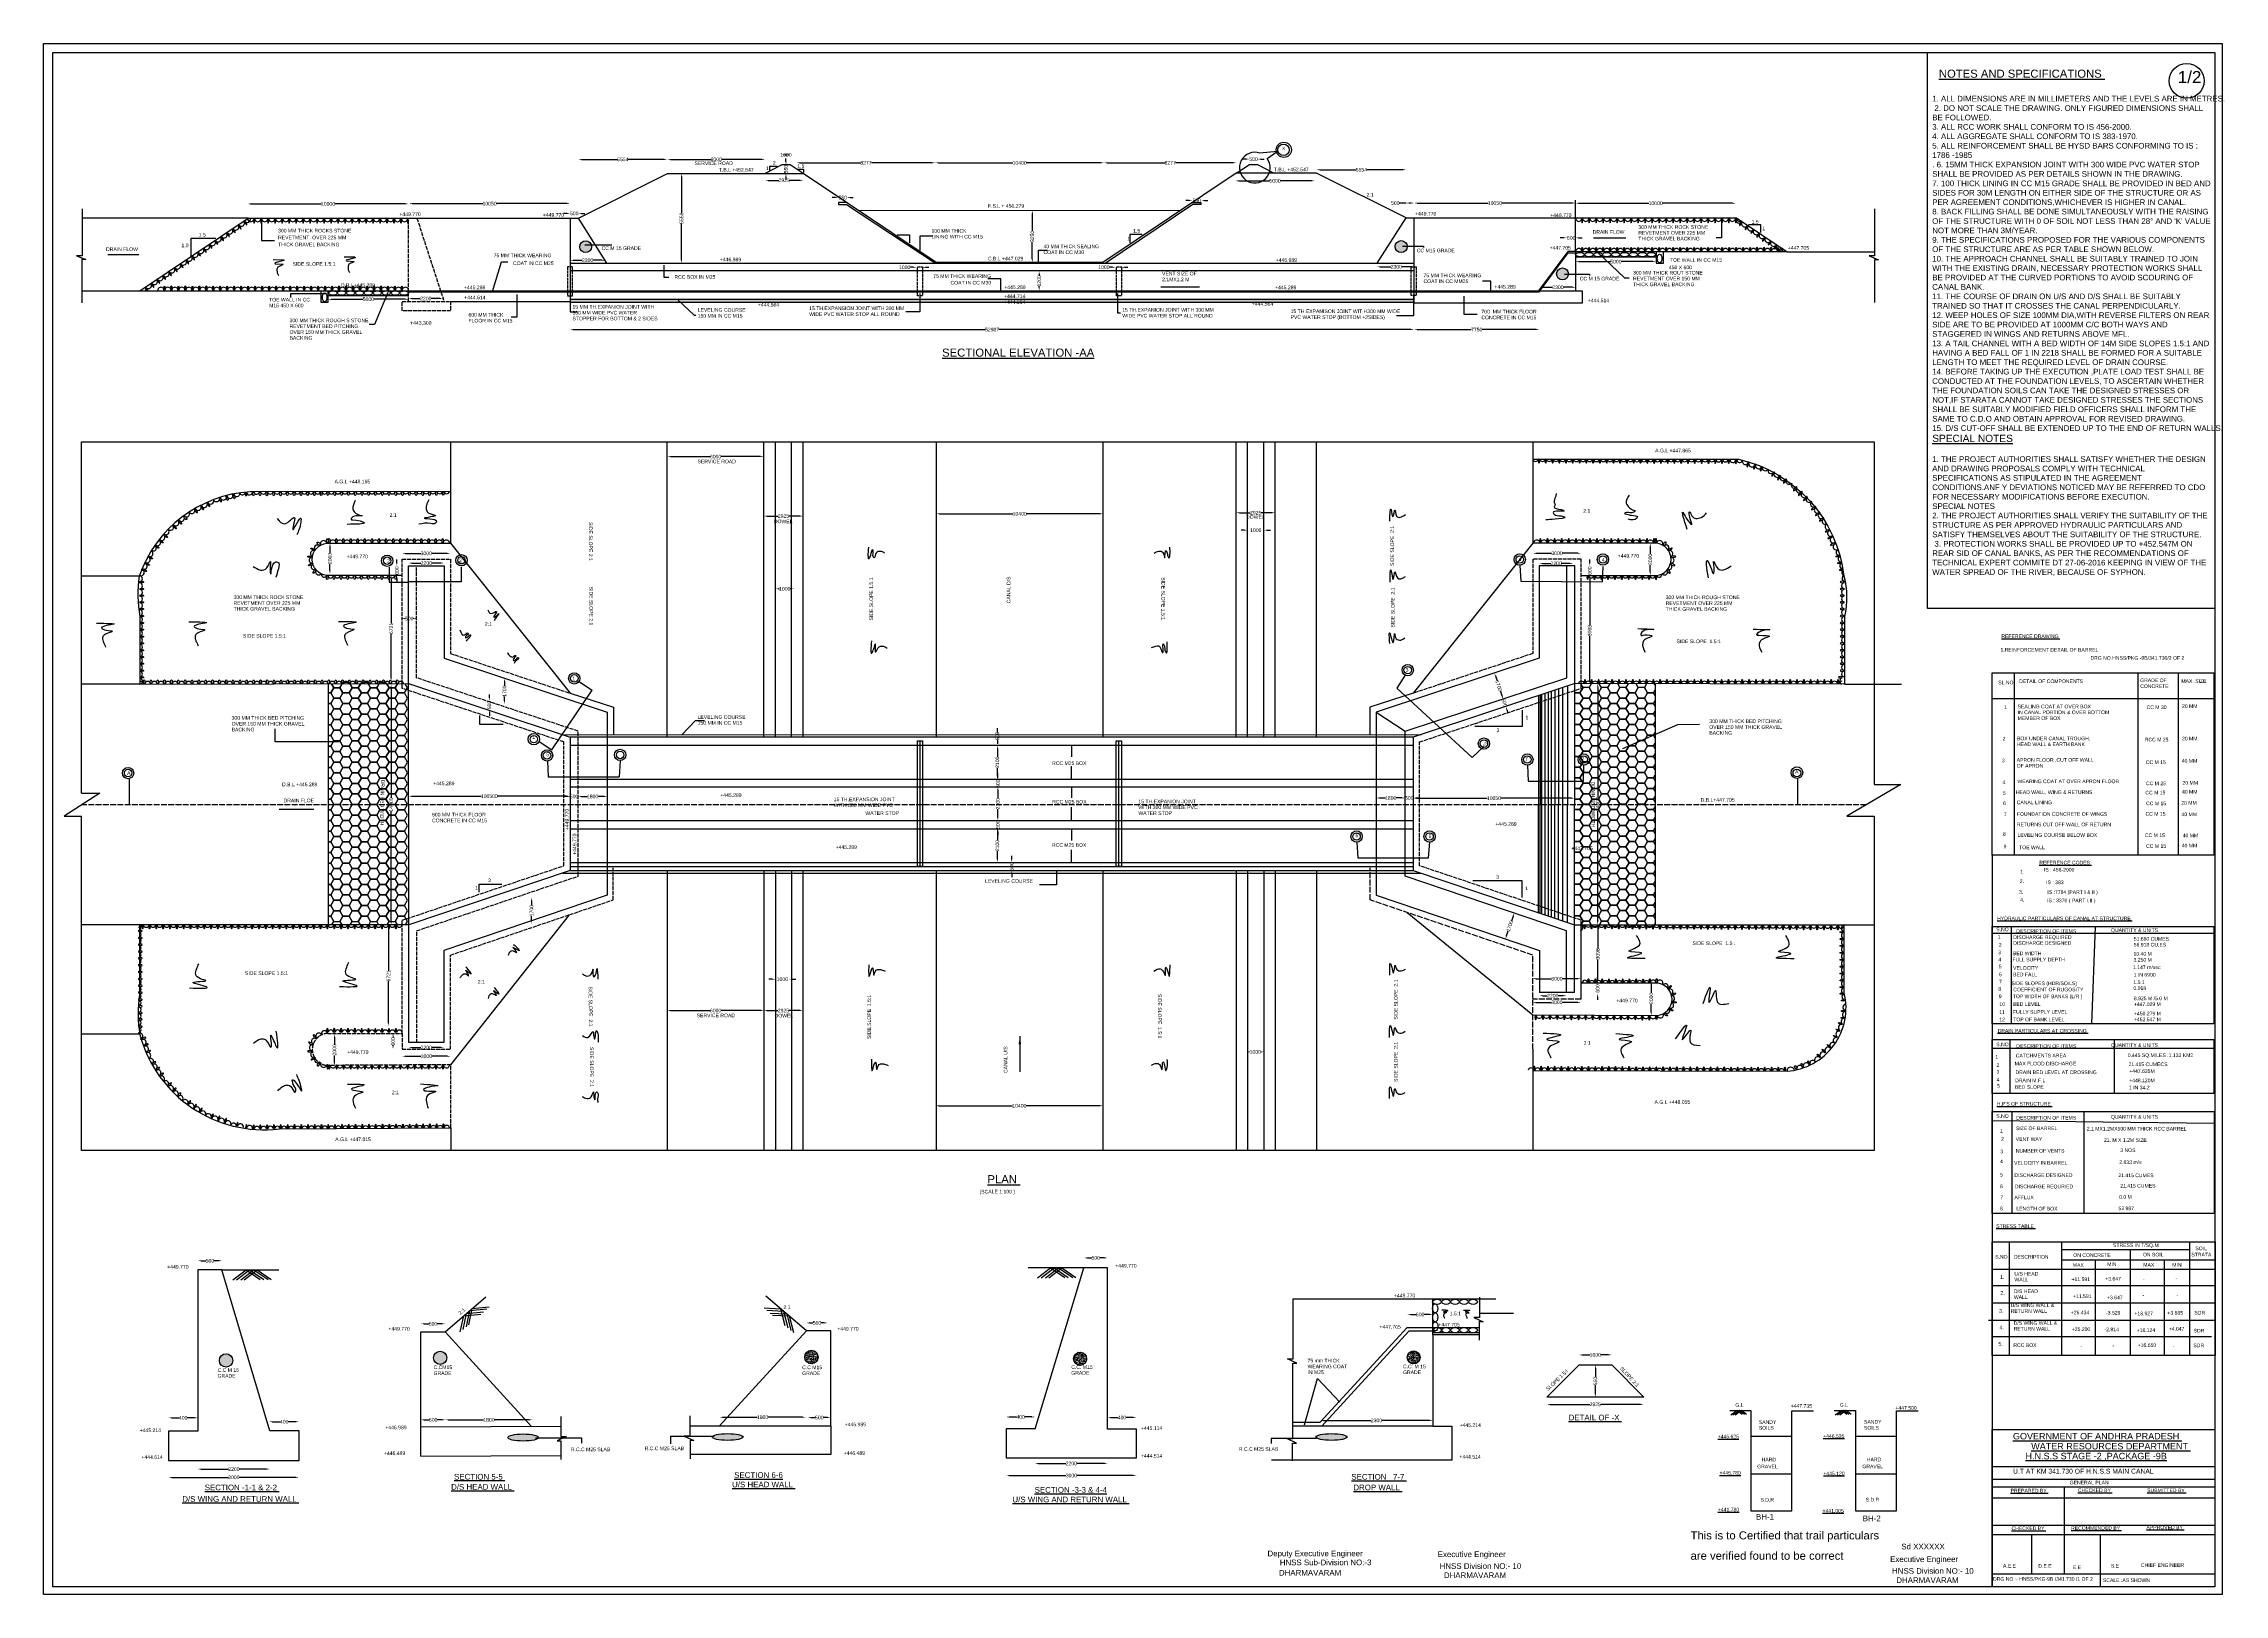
# Model space of a CAD drawing. Header units: millimetres. Extents: x 1443109 to 1578238, y 45507392 to 45603504.
import ezdxf

# ---------------------------------------------------------------- set-up
doc = ezdxf.new("R2010")
doc.units = ezdxf.units.MM
doc.header["$MEASUREMENT"] = 0
doc.linetypes.add('ACAD_ISO02W100', pattern=[15, 12, -3])
for name, color, linetype in [('DIMENSIONS', 7, 'Continuous'), ('DRAWING', 2, 'Continuous'), ('TEXT', 7, 'Continuous')]:
    doc.layers.add(name, color=color, linetype=linetype)
doc.styles.get("Standard").update_dxf_attribs({"font": 'arial.ttf', "height": 225})
doc.dimstyles.get("Standard").update_dxf_attribs({"dimtxt": 225, "dimasz": 200, "dimexe": 0.18, "dimexo": 0.0625, "dimgap": 0.09, "dimtad": 0, "dimdec": 0, "dimzin": 0, "dimdsep": 46, "dimtxsty": 'Standard', "dimcen": 0.09, "dimse1": 1, "dimse2": 1, "dimadec": 0, "dimazin": 0, "dimtfac": 1, "dimtdec": 0, "dimtofl": 0, "dimtmove": 0, "dimatfit": 3, "dimfxl": 1, "dimtolj": 1, "dimtzin": 0, "dimarcsym": 0})
pattern_1 = [(50, (0, 0), (358.6300913, -31.3760675), [37.5, -412.5]), (355, (0, 0), (-69.3756668, 376.0960669), [30, -330]), (100.4514, (29.9, -2.6), (289.2546909, 344.719771), [31.870095, -350.571056]), (46.1842, (0, 100), (533.6205243, -82.759507), [56.25, -618.75]), (96.6356, (44.47, 93.1), (467.331353, 487.0589355), [47.805144, -525.8565]), (351.1842, (0, 100), (467.3309726, 487.0593005), [45, -495]), (21, (50, 75), (298.453526, -201.3094453), [37.5, -412.5]), (326, (50, 75), (121.657666, 362.5750225), [30, -330]), (71.4514, (74.87, 58.22), (420.1113143, 161.2652484), [31.870095, -350.571056]), (37.5, (0, 0), (6.07992766, 166.4469269), [0, -326, 0, -335, 0, -331.25]), (7.5, (0, 0), (131.5347687, 197.20585594), [0, -191, 0, -318.5, 0, -126.25]), (327.5, (-111.5, 0), (266.9112181, -11.27743587), [0, -125, 0, -390, 0, -517.5]), (317.5, (-161.5, 0), (291.5930847, 50.0524912), [0, -162.5, 0, -259, 0, -367.5])]
pattern_2 = [(50, (0, 0), (107.58902739, -9.41282025), [11.25, -123.75]), (355, (0, 0), (-20.81270004, 112.82882006), [9, -99]), (100.4514, (8.97, -0.78), (86.77640726, 103.4159313), [9.5610285, -105.1713168]), (46.1842, (0, 30), (160.0861573, -24.82785215), [16.875, -185.625]), (96.6356, (13.34, 27.93), (140.19940583, 146.11768064), [14.3415432, -157.75695]), (351.1842, (0, 30), (140.1992918, 146.11779014), [13.5, -148.5]), (21, (15, 22.5), (89.53605782, -60.3928336), [11.25, -123.75]), (326, (15, 22.5), (36.4972998, 108.77250676), [9, -99]), (71.4514, (22.46, 17.47), (126.03339429, 48.3795745), [9.5610285, -105.1713168]), (37.5, (0, 0), (1.823978298, 49.934078075), [0, -97.8, 0, -100.5, 0, -99.375]), (7.5, (0, 0), (39.460430616, 59.16175678), [0, -57.3, 0, -95.55, 0, -37.875]), (327.5, (-33.45, 0), (80.073365426, -3.38323076), [0, -37.5, 0, -117, 0, -155.25]), (317.5, (-48.45, 0), (87.4779254, 15.01574735), [0, -48.75, 0, -77.7, 0, -110.25])]

# ---------------------------------------------------------------- blocks, each defined once
blk = doc.blocks.new('*D54')
at = {"layer": 'Defpoints', "color": 0, "transparency": 16777216}
for p in [(1538250, 45521618), (1540272, 45522234), (1540272, 45521618)]:
    blk.add_point(p, dxfattribs=at)
at = {"layer": 'DIMENSIONS', "color": 0, "lineweight": -2, "transparency": 16777216}
for p, q in [((1538450, 45522234), (1538936, 45522234)), ((1540072, 45522234), (1539586, 45522234))]:
    blk.add_line(p, q, dxfattribs=at)
at = {"layer": 'DIMENSIONS', "color": 0, "transparency": 16777216}
for points in [[(1538450, 45522267), (1538450, 45522200), (1538250, 45522234)], [(1540072, 45522267), (1540072, 45522200), (1540272, 45522234)]]:
    blk.add_solid(points, dxfattribs=at)
at = {"layer": 'DIMENSIONS', "color": 0, "transparency": 16777216, "insert": (1539261, 45522234), "char_height": 225, "attachment_point": 5}
blk.add_mtext('\\A1;1000', dxfattribs=at)
blk = doc.blocks.new('*D55')
at = {"layer": 'Defpoints', "color": 0, "transparency": 16777216}
for p in [(1539261, 45521618), (1539261, 45519611), (1539261, 45519611)]:
    blk.add_point(p, dxfattribs=at)
at = {"layer": 'DIMENSIONS', "color": 0, "lineweight": -2, "transparency": 16777216}
for p, q in [((1539261, 45521418), (1539261, 45520863)), ((1539261, 45519811), (1539261, 45520366))]:
    blk.add_line(p, q, dxfattribs=at)
at = {"layer": 'DIMENSIONS', "color": 0, "transparency": 16777216}
for points in [[(1539228, 45521418), (1539295, 45521418), (1539261, 45521618)], [(1539228, 45519811), (1539295, 45519811), (1539261, 45519611)]]:
    blk.add_solid(points, dxfattribs=at)
at = {"layer": 'DIMENSIONS', "color": 0, "transparency": 16777216, "insert": (1539261, 45520614), "char_height": 225, "attachment_point": 5, "rotation": 90}
blk.add_mtext('\\A1;550', dxfattribs=at)
blk = doc.blocks.new('*D56')
at = {"layer": 'Defpoints', "color": 0, "transparency": 16777216}
for p in [(1536253, 45519611), (1542256, 45519611), (1542256, 45519169)]:
    blk.add_point(p, dxfattribs=at)
at = {"layer": 'DIMENSIONS', "color": 0, "lineweight": -2, "transparency": 16777216}
for p, q in [((1536453, 45519169), (1538915, 45519169)), ((1542056, 45519169), (1539593, 45519169))]:
    blk.add_line(p, q, dxfattribs=at)
at = {"layer": 'DIMENSIONS', "color": 0, "transparency": 16777216}
for points in [[(1536453, 45519202), (1536453, 45519136), (1536253, 45519169)], [(1542056, 45519202), (1542056, 45519136), (1542256, 45519169)]]:
    blk.add_solid(points, dxfattribs=at)
at = {"layer": 'DIMENSIONS', "color": 0, "transparency": 16777216, "insert": (1539254, 45519169), "char_height": 225, "attachment_point": 5}
blk.add_mtext('\\A1;2925', dxfattribs=at)
blk = doc.blocks.new('*D57')
at = {"layer": 'Defpoints', "color": 0, "transparency": 16777216}
for p in [(1522213, 45518062), (1529186, 45518175), (1529186, 45518062)]:
    blk.add_point(p, dxfattribs=at)
at = {"layer": 'DIMENSIONS', "color": 0, "lineweight": -2, "transparency": 16777216}
for p, q in [((1522413, 45518175), (1525362, 45518175)), ((1528986, 45518175), (1526037, 45518175))]:
    blk.add_line(p, q, dxfattribs=at)
at = {"layer": 'DIMENSIONS', "color": 0, "transparency": 16777216}
for points in [[(1522413, 45518208), (1522413, 45518142), (1522213, 45518175)], [(1528986, 45518208), (1528986, 45518142), (1529186, 45518175)]]:
    blk.add_solid(points, dxfattribs=at)
at = {"layer": 'DIMENSIONS', "color": 0, "transparency": 16777216, "insert": (1525700, 45518175), "char_height": 225, "attachment_point": 5}
blk.add_mtext('\\A1;2300', dxfattribs=at)
blk = doc.blocks.new('*D58')
at = {"layer": 'Defpoints', "color": 0, "transparency": 16777216}
for p in [(1527621, 45523942), (1529186, 45524740), (1529186, 45523988)]:
    blk.add_point(p, dxfattribs=at)
at = {"layer": 'DIMENSIONS', "color": 0, "lineweight": -2, "transparency": 16777216}
for p, q in [((1527821, 45524740), (1528155, 45524740)), ((1528986, 45524740), (1528652, 45524740))]:
    blk.add_line(p, q, dxfattribs=at)
at = {"layer": 'DIMENSIONS', "color": 0, "transparency": 16777216}
for points in [[(1527821, 45524773), (1527821, 45524707), (1527621, 45524740)], [(1528986, 45524773), (1528986, 45524707), (1529186, 45524740)]]:
    blk.add_solid(points, dxfattribs=at)
at = {"layer": 'DIMENSIONS', "color": 0, "transparency": 16777216, "insert": (1528404, 45524740), "char_height": 225, "attachment_point": 5}
blk.add_mtext('\\A1;600', dxfattribs=at)
blk = doc.blocks.new('*D59')
at = {"layer": 'Defpoints', "color": 0, "transparency": 16777216}
for p in [(1509038, 45528244), (1507572, 45527640), (1509038, 45527640)]:
    blk.add_point(p, dxfattribs=at)
at = {"layer": 'DIMENSIONS', "color": 0, "lineweight": -2, "transparency": 16777216}
for p, q in [((1507772, 45528244), (1508057, 45528244)), ((1508838, 45528244), (1508553, 45528244))]:
    blk.add_line(p, q, dxfattribs=at)
at = {"layer": 'DIMENSIONS', "color": 0, "transparency": 16777216}
for points in [[(1507772, 45528278), (1507772, 45528211), (1507572, 45528244)], [(1508838, 45528278), (1508838, 45528211), (1509038, 45528244)]]:
    blk.add_solid(points, dxfattribs=at)
at = {"layer": 'DIMENSIONS', "color": 0, "transparency": 16777216, "insert": (1508305, 45528244), "char_height": 225, "attachment_point": 5}
blk.add_mtext('\\A1;500', dxfattribs=at)
blk = doc.blocks.new('*D60')
at = {"layer": 'Defpoints', "color": 0, "transparency": 16777216}
for p in [(1504540, 45518388), (1502759, 45517650), (1504540, 45517650)]:
    blk.add_point(p, dxfattribs=at)
at = {"layer": 'DIMENSIONS', "color": 0, "lineweight": -2, "transparency": 16777216}
for p, q in [((1502959, 45518388), (1503396, 45518388)), ((1504340, 45518388), (1503902, 45518388))]:
    blk.add_line(p, q, dxfattribs=at)
at = {"layer": 'DIMENSIONS', "color": 0, "transparency": 16777216}
for points in [[(1502959, 45518421), (1502959, 45518354), (1502759, 45518388)], [(1504340, 45518421), (1504340, 45518354), (1504540, 45518388)]]:
    blk.add_solid(points, dxfattribs=at)
at = {"layer": 'DIMENSIONS', "color": 0, "transparency": 16777216, "insert": (1503649, 45518388), "char_height": 225, "attachment_point": 5}
blk.add_mtext('\\A1;400', dxfattribs=at)
blk = doc.blocks.new('*D61')
at = {"layer": 'Defpoints', "color": 0, "transparency": 16777216}
for p in [(1509038, 45517642), (1510826, 45518352), (1510826, 45517642)]:
    blk.add_point(p, dxfattribs=at)
at = {"layer": 'DIMENSIONS', "color": 0, "lineweight": -2, "transparency": 16777216}
for p, q in [((1509238, 45518352), (1509679, 45518352)), ((1510626, 45518352), (1510185, 45518352))]:
    blk.add_line(p, q, dxfattribs=at)
at = {"layer": 'DIMENSIONS', "color": 0, "transparency": 16777216}
for points in [[(1509238, 45518385), (1509238, 45518319), (1509038, 45518352)], [(1510626, 45518385), (1510626, 45518319), (1510826, 45518352)]]:
    blk.add_solid(points, dxfattribs=at)
at = {"layer": 'DIMENSIONS', "color": 0, "transparency": 16777216, "insert": (1509932, 45518352), "char_height": 225, "attachment_point": 5}
blk.add_mtext('\\A1;400', dxfattribs=at)
blk = doc.blocks.new('*D62')
at = {"layer": 'Defpoints', "color": 0, "transparency": 16777216}
for p in [(1504540, 45517650), (1509038, 45517650), (1509038, 45515508)]:
    blk.add_point(p, dxfattribs=at)
at = {"layer": 'DIMENSIONS', "color": 0, "lineweight": -2, "transparency": 16777216}
for p, q in [((1504740, 45515508), (1506451, 45515508)), ((1508838, 45515508), (1507126, 45515508))]:
    blk.add_line(p, q, dxfattribs=at)
at = {"layer": 'DIMENSIONS', "color": 0, "transparency": 16777216}
for points in [[(1504740, 45515541), (1504740, 45515474), (1504540, 45515508)], [(1508838, 45515541), (1508838, 45515474), (1509038, 45515508)]]:
    blk.add_solid(points, dxfattribs=at)
at = {"layer": 'DIMENSIONS', "color": 0, "transparency": 16777216, "insert": (1506789, 45515508), "char_height": 225, "attachment_point": 5}
blk.add_mtext('\\A1;2200', dxfattribs=at)
blk = doc.blocks.new('*D63')
at = {"layer": 'Defpoints', "color": 0, "transparency": 16777216}
for p in [(1502759, 45515859), (1510826, 45515859), (1502759, 45514758)]:
    blk.add_point(p, dxfattribs=at)
at = {"layer": 'DIMENSIONS', "color": 0, "lineweight": -2, "transparency": 16777216}
for p, q in [((1502959, 45514758), (1506457, 45514758)), ((1510626, 45514758), (1507128, 45514758))]:
    blk.add_line(p, q, dxfattribs=at)
at = {"layer": 'DIMENSIONS', "color": 0, "transparency": 16777216}
for points in [[(1502959, 45514791), (1502959, 45514724), (1502759, 45514758)], [(1510626, 45514791), (1510626, 45514724), (1510826, 45514758)]]:
    blk.add_solid(points, dxfattribs=at)
at = {"layer": 'DIMENSIONS', "color": 0, "transparency": 16777216, "insert": (1506793, 45514758), "char_height": 225, "attachment_point": 5}
blk.add_mtext('\\A1;3000', dxfattribs=at)
blk = doc.blocks.new('*D64')
at = {"layer": 'Defpoints', "color": 0, "transparency": 16777216}
for p in [(1491686, 45524215), (1490374, 45523734), (1491686, 45523734)]:
    blk.add_point(p, dxfattribs=at)
at = {"layer": 'DIMENSIONS', "color": 0, "lineweight": -2, "transparency": 16777216}
for p, q in [((1490574, 45524215), (1490782, 45524215)), ((1491486, 45524215), (1491278, 45524215))]:
    blk.add_line(p, q, dxfattribs=at)
at = {"layer": 'DIMENSIONS', "color": 0, "transparency": 16777216}
for points in [[(1490574, 45524248), (1490574, 45524182), (1490374, 45524215)], [(1491486, 45524248), (1491486, 45524182), (1491686, 45524215)]]:
    blk.add_solid(points, dxfattribs=at)
at = {"layer": 'DIMENSIONS', "color": 0, "transparency": 16777216, "insert": (1491030, 45524215), "char_height": 225, "attachment_point": 5}
blk.add_mtext('\\A1;500', dxfattribs=at)
blk = doc.blocks.new('*D65')
at = {"layer": 'Defpoints', "color": 0, "transparency": 16777216}
for p in [(1490324, 45518372), (1484988, 45517848), (1490324, 45517848)]:
    blk.add_point(p, dxfattribs=at)
at = {"layer": 'DIMENSIONS', "color": 0, "lineweight": -2, "transparency": 16777216}
for p, q in [((1485188, 45518372), (1487331, 45518372)), ((1490124, 45518372), (1487981, 45518372))]:
    blk.add_line(p, q, dxfattribs=at)
at = {"layer": 'DIMENSIONS', "color": 0, "transparency": 16777216}
for points in [[(1485188, 45518405), (1485188, 45518339), (1484988, 45518372)], [(1490124, 45518405), (1490124, 45518339), (1490324, 45518372)]]:
    blk.add_solid(points, dxfattribs=at)
at = {"layer": 'DIMENSIONS', "color": 0, "transparency": 16777216, "insert": (1487656, 45518372), "char_height": 225, "attachment_point": 5}
blk.add_mtext('\\A1;1800', dxfattribs=at)
blk = doc.blocks.new('*D66')
at = {"layer": 'Defpoints', "color": 0, "transparency": 16777216}
for p in [(1490463, 45518349), (1491886, 45518349), (1491886, 45518349)]:
    blk.add_point(p, dxfattribs=at)
at = {"layer": 'DIMENSIONS', "color": 0, "lineweight": -2, "transparency": 16777216}
for p, q in [((1490663, 45518349), (1490926, 45518349)), ((1491686, 45518349), (1491423, 45518349))]:
    blk.add_line(p, q, dxfattribs=at)
at = {"layer": 'DIMENSIONS', "color": 0, "transparency": 16777216}
for points in [[(1490663, 45518382), (1490663, 45518315), (1490463, 45518349)], [(1491686, 45518382), (1491686, 45518315), (1491886, 45518349)]]:
    blk.add_solid(points, dxfattribs=at)
at = {"layer": 'DIMENSIONS', "color": 0, "transparency": 16777216, "insert": (1491175, 45518349), "char_height": 225, "attachment_point": 5}
blk.add_mtext('\\A1;500', dxfattribs=at)
blk = doc.blocks.new('*D67')
at = {"layer": 'Defpoints', "color": 0, "transparency": 16777216}
for p in [(1467991, 45524160), (1466486, 45523672), (1467991, 45523672)]:
    blk.add_point(p, dxfattribs=at)
at = {"layer": 'DIMENSIONS', "color": 0, "lineweight": -2, "transparency": 16777216}
for p, q in [((1466686, 45524160), (1466990, 45524160)), ((1467791, 45524160), (1467487, 45524160))]:
    blk.add_line(p, q, dxfattribs=at)
at = {"layer": 'DIMENSIONS', "color": 0, "transparency": 16777216}
for points in [[(1466686, 45524193), (1466686, 45524127), (1466486, 45524160)], [(1467791, 45524193), (1467791, 45524127), (1467991, 45524160)]]:
    blk.add_solid(points, dxfattribs=at)
at = {"layer": 'DIMENSIONS', "color": 0, "transparency": 16777216, "insert": (1467238, 45524160), "char_height": 225, "attachment_point": 5}
blk.add_mtext('\\A1;500', dxfattribs=at)
blk = doc.blocks.new('*D68')
at = {"layer": 'Defpoints', "color": 0, "transparency": 16777216}
for p in [(1466486, 45517773), (1468007, 45518209), (1468007, 45517781)]:
    blk.add_point(p, dxfattribs=at)
at = {"layer": 'DIMENSIONS', "color": 0, "lineweight": -2, "transparency": 16777216}
for p, q in [((1466686, 45518209), (1466998, 45518209)), ((1467807, 45518209), (1467495, 45518209))]:
    blk.add_line(p, q, dxfattribs=at)
at = {"layer": 'DIMENSIONS', "color": 0, "transparency": 16777216}
for points in [[(1466686, 45518242), (1466686, 45518176), (1466486, 45518209)], [(1467807, 45518242), (1467807, 45518176), (1468007, 45518209)]]:
    blk.add_solid(points, dxfattribs=at)
at = {"layer": 'DIMENSIONS', "color": 0, "transparency": 16777216, "insert": (1467246, 45518209), "char_height": 225, "attachment_point": 5}
blk.add_mtext('\\A1;500', dxfattribs=at)
blk = doc.blocks.new('*D69')
at = {"layer": 'Defpoints', "color": 0, "transparency": 16777216}
for p in [(1468007, 45518209), (1473393, 45518209), (1473393, 45518209)]:
    blk.add_point(p, dxfattribs=at)
at = {"layer": 'DIMENSIONS', "color": 0, "lineweight": -2, "transparency": 16777216}
for p, q in [((1468207, 45518209), (1470375, 45518209)), ((1473193, 45518209), (1471025, 45518209))]:
    blk.add_line(p, q, dxfattribs=at)
at = {"layer": 'DIMENSIONS', "color": 0, "transparency": 16777216}
for points in [[(1468207, 45518242), (1468207, 45518176), (1468007, 45518209)], [(1473193, 45518242), (1473193, 45518176), (1473393, 45518209)]]:
    blk.add_solid(points, dxfattribs=at)
at = {"layer": 'DIMENSIONS', "color": 0, "transparency": 16777216, "insert": (1470700, 45518209), "char_height": 225, "attachment_point": 5}
blk.add_mtext('\\A1;1800', dxfattribs=at)
blk = doc.blocks.new('*D70')
at = {"layer": 'Defpoints', "color": 0, "transparency": 16777216}
for p in [(1452666, 45517504), (1457130, 45517529), (1457130, 45515158)]:
    blk.add_point(p, dxfattribs=at)
at = {"layer": 'DIMENSIONS', "color": 0, "lineweight": -2, "transparency": 16777216}
for p, q in [((1452866, 45515158), (1454560, 45515158)), ((1456930, 45515158), (1455236, 45515158))]:
    blk.add_line(p, q, dxfattribs=at)
at = {"layer": 'DIMENSIONS', "color": 0, "transparency": 16777216}
for points in [[(1452866, 45515192), (1452866, 45515125), (1452666, 45515158)], [(1456930, 45515192), (1456930, 45515125), (1457130, 45515158)]]:
    blk.add_solid(points, dxfattribs=at)
at = {"layer": 'DIMENSIONS', "color": 0, "transparency": 16777216, "insert": (1454898, 45515158), "char_height": 225, "attachment_point": 5}
blk.add_mtext('\\A1;2200', dxfattribs=at)
blk = doc.blocks.new('*D71')
at = {"layer": 'Defpoints', "color": 0, "transparency": 16777216}
for p in [(1450850, 45515687), (1458937, 45515687), (1458937, 45514646)]:
    blk.add_point(p, dxfattribs=at)
at = {"layer": 'DIMENSIONS', "color": 0, "lineweight": -2, "transparency": 16777216}
for p, q in [((1451050, 45514646), (1454558, 45514646)), ((1458737, 45514646), (1455229, 45514646))]:
    blk.add_line(p, q, dxfattribs=at)
at = {"layer": 'DIMENSIONS', "color": 0, "transparency": 16777216}
for points in [[(1451050, 45514679), (1451050, 45514613), (1450850, 45514646)], [(1458737, 45514679), (1458737, 45514613), (1458937, 45514646)]]:
    blk.add_solid(points, dxfattribs=at)
at = {"layer": 'DIMENSIONS', "color": 0, "transparency": 16777216, "insert": (1454893, 45514646), "char_height": 225, "attachment_point": 5}
blk.add_mtext('\\A1;3000', dxfattribs=at)
blk = doc.blocks.new('*D72')
at = {"layer": 'Defpoints', "color": 0, "transparency": 16777216}
for p in [(1450850, 45517504), (1452666, 45518334), (1452666, 45517504)]:
    blk.add_point(p, dxfattribs=at)
at = {"layer": 'DIMENSIONS', "color": 0, "lineweight": -2, "transparency": 16777216}
for p, q in [((1451050, 45518334), (1451505, 45518334)), ((1452466, 45518334), (1452011, 45518334))]:
    blk.add_line(p, q, dxfattribs=at)
at = {"layer": 'DIMENSIONS', "color": 0, "transparency": 16777216}
for points in [[(1451050, 45518367), (1451050, 45518301), (1450850, 45518334)], [(1452466, 45518367), (1452466, 45518301), (1452666, 45518334)]]:
    blk.add_solid(points, dxfattribs=at)
at = {"layer": 'DIMENSIONS', "color": 0, "transparency": 16777216, "insert": (1451758, 45518334), "char_height": 225, "attachment_point": 5}
blk.add_mtext('\\A1;400', dxfattribs=at)
blk = doc.blocks.new('*D73')
at = {"layer": 'Defpoints', "color": 0, "transparency": 16777216}
for p in [(1457094, 45517649), (1458937, 45518094), (1458937, 45517529)]:
    blk.add_point(p, dxfattribs=at)
at = {"layer": 'DIMENSIONS', "color": 0, "lineweight": -2, "transparency": 16777216}
for p, q in [((1457294, 45518094), (1457763, 45518094)), ((1458737, 45518094), (1458268, 45518094))]:
    blk.add_line(p, q, dxfattribs=at)
at = {"layer": 'DIMENSIONS', "color": 0, "transparency": 16777216}
for points in [[(1457294, 45518127), (1457294, 45518061), (1457094, 45518094)], [(1458737, 45518127), (1458737, 45518061), (1458937, 45518094)]]:
    blk.add_solid(points, dxfattribs=at)
at = {"layer": 'DIMENSIONS', "color": 0, "transparency": 16777216, "insert": (1458016, 45518094), "char_height": 225, "attachment_point": 5}
blk.add_mtext('\\A1;400', dxfattribs=at)
blk = doc.blocks.new('*D74')
at = {"layer": 'Defpoints', "color": 0, "transparency": 16777216}
for p in [(1454160, 45528072), (1452668, 45527515), (1454160, 45527515)]:
    blk.add_point(p, dxfattribs=at)
at = {"layer": 'DIMENSIONS', "color": 0, "lineweight": -2, "transparency": 16777216}
for p, q in [((1452868, 45528072), (1453165, 45528072)), ((1453960, 45528072), (1453662, 45528072))]:
    blk.add_line(p, q, dxfattribs=at)
at = {"layer": 'DIMENSIONS', "color": 0, "transparency": 16777216}
for points in [[(1452868, 45528106), (1452868, 45528039), (1452668, 45528072)], [(1453960, 45528106), (1453960, 45528039), (1454160, 45528072)]]:
    blk.add_solid(points, dxfattribs=at)
at = {"layer": 'DIMENSIONS', "color": 0, "transparency": 16777216, "insert": (1453414, 45528072), "char_height": 225, "attachment_point": 5}
blk.add_mtext('\\A1;500', dxfattribs=at)
blk = doc.blocks.new('*D75')
at = {"layer": 'Defpoints', "color": 0, "transparency": 16777216}
for p in [(1465732, 45541590), (1467911, 45541590), (1467911, 45541284)]:
    blk.add_point(p, dxfattribs=at)
at = {"layer": 'DIMENSIONS', "color": 0, "lineweight": -2, "transparency": 16777216}
for p, q in [((1465932, 45541284), (1466484, 45541284)), ((1467711, 45541284), (1467159, 45541284))]:
    blk.add_line(p, q, dxfattribs=at)
at = {"layer": 'DIMENSIONS', "color": 0, "transparency": 16777216}
for points in [[(1465932, 45541318), (1465932, 45541251), (1465732, 45541284)], [(1467711, 45541318), (1467711, 45541251), (1467911, 45541284)]]:
    blk.add_solid(points, dxfattribs=at)
at = {"layer": 'DIMENSIONS', "color": 0, "transparency": 16777216, "insert": (1466822, 45541284), "char_height": 225, "attachment_point": 5}
blk.add_mtext('\\A1;2200', dxfattribs=at)
blk = doc.blocks.new('*D76')
at = {"layer": 'Defpoints', "color": 0, "transparency": 16777216}
for p in [(1465331, 45541180), (1465331, 45540744), (1468324, 45541180)]:
    blk.add_point(p, dxfattribs=at)
at = {"layer": 'DIMENSIONS', "color": 0, "lineweight": -2, "transparency": 16777216}
for p, q in [((1465531, 45540744), (1466492, 45540744)), ((1468124, 45540744), (1467163, 45540744))]:
    blk.add_line(p, q, dxfattribs=at)
at = {"layer": 'DIMENSIONS', "color": 0, "transparency": 16777216}
for points in [[(1465531, 45540777), (1465531, 45540710), (1465331, 45540744)], [(1468124, 45540777), (1468124, 45540710), (1468324, 45540744)]]:
    blk.add_solid(points, dxfattribs=at)
at = {"layer": 'DIMENSIONS', "color": 0, "transparency": 16777216, "insert": (1466828, 45540744), "char_height": 225, "attachment_point": 5}
blk.add_mtext('\\A1;3000', dxfattribs=at)
blk = doc.blocks.new('*D77')
at = {"layer": 'Defpoints', "color": 0, "transparency": 16777216}
for p in [(1488455, 45545472), (1489317, 45545518), (1489317, 45545472)]:
    blk.add_point(p, dxfattribs=at)
at = {"layer": 'DIMENSIONS', "color": 0, "lineweight": -2, "transparency": 16777216}
for p, q in [((1488255, 45545518), (1488055, 45545518)), ((1489517, 45545518), (1489717, 45545518))]:
    blk.add_line(p, q, dxfattribs=at)
at = {"layer": 'DIMENSIONS', "color": 0, "transparency": 16777216}
for points in [[(1488255, 45545551), (1488255, 45545484), (1488455, 45545518)], [(1489517, 45545551), (1489517, 45545484), (1489317, 45545518)]]:
    blk.add_solid(points, dxfattribs=at)
at = {"layer": 'DIMENSIONS', "color": 0, "transparency": 16777216, "insert": (1488886, 45545518), "char_height": 225, "attachment_point": 5}
blk.add_mtext('\\A1;1000', dxfattribs=at)
blk = doc.blocks.new('*D78')
at = {"layer": 'Defpoints', "color": 0, "transparency": 16777216}
for p in [(1487742, 45542890), (1490160, 45543576), (1490160, 45542890)]:
    blk.add_point(p, dxfattribs=at)
at = {"layer": 'DIMENSIONS', "color": 0, "lineweight": -2, "transparency": 16777216}
for p, q in [((1487942, 45543576), (1488612, 45543576)), ((1489960, 45543576), (1489290, 45543576))]:
    blk.add_line(p, q, dxfattribs=at)
at = {"layer": 'DIMENSIONS', "color": 0, "transparency": 16777216}
for points in [[(1487942, 45543609), (1487942, 45543542), (1487742, 45543576)], [(1489960, 45543609), (1489960, 45543542), (1490160, 45543576)]]:
    blk.add_solid(points, dxfattribs=at)
at = {"layer": 'DIMENSIONS', "color": 0, "transparency": 16777216, "insert": (1488951, 45543576), "char_height": 225, "attachment_point": 5}
blk.add_mtext('\\A1;2925', dxfattribs=at)
blk = doc.blocks.new('*D79')
at = {"layer": 'Defpoints', "color": 0, "transparency": 16777216}
for p in [(1481752, 45543576), (1487742, 45543576), (1487742, 45543576)]:
    blk.add_point(p, dxfattribs=at)
at = {"layer": 'DIMENSIONS', "color": 0, "lineweight": -2, "transparency": 16777216}
for p, q in [((1481952, 45543576), (1484411, 45543576)), ((1487542, 45543576), (1485084, 45543576))]:
    blk.add_line(p, q, dxfattribs=at)
at = {"layer": 'DIMENSIONS', "color": 0, "transparency": 16777216}
for points in [[(1481952, 45543609), (1481952, 45543542), (1481752, 45543576)], [(1487542, 45543609), (1487542, 45543542), (1487742, 45543576)]]:
    blk.add_solid(points, dxfattribs=at)
at = {"layer": 'DIMENSIONS', "color": 0, "transparency": 16777216, "insert": (1484747, 45543576), "char_height": 225, "attachment_point": 5}
blk.add_mtext('\\A1;6000', dxfattribs=at)
blk = doc.blocks.new('*D80')
at = {"layer": 'Defpoints', "color": 0, "transparency": 16777216}
for p in [(1517664, 45541013), (1518716, 45541013), (1518716, 45541013)]:
    blk.add_point(p, dxfattribs=at)
at = {"layer": 'DIMENSIONS', "color": 0, "lineweight": -2, "transparency": 16777216}
for p, q in [((1517864, 45541013), (1517864, 45541013)), ((1518516, 45541013), (1518515, 45541013))]:
    blk.add_line(p, q, dxfattribs=at)
at = {"layer": 'DIMENSIONS', "color": 0, "transparency": 16777216}
for points in [[(1517864, 45541046), (1517864, 45540980), (1517664, 45541013)], [(1518516, 45541046), (1518516, 45540980), (1518716, 45541013)]]:
    blk.add_solid(points, dxfattribs=at)
at = {"layer": 'DIMENSIONS', "color": 0, "transparency": 16777216, "insert": (1518190, 45541013), "char_height": 225, "attachment_point": 5}
blk.add_mtext('\\A1;1000', dxfattribs=at)
blk = doc.blocks.new('*D81')
at = {"layer": 'Defpoints', "color": 0, "transparency": 16777216}
for p in [(1535794, 45544644), (1537471, 45544644), (1537471, 45544498)]:
    blk.add_point(p, dxfattribs=at)
at = {"layer": 'DIMENSIONS', "color": 0, "lineweight": -2, "transparency": 16777216}
for p, q in [((1535994, 45544498), (1536284, 45544498)), ((1537271, 45544498), (1536959, 45544498))]:
    blk.add_line(p, q, dxfattribs=at)
at = {"layer": 'DIMENSIONS', "color": 0, "transparency": 16777216}
for points in [[(1535994, 45544531), (1535994, 45544464), (1535794, 45544498)], [(1537271, 45544531), (1537271, 45544464), (1537471, 45544498)]]:
    blk.add_solid(points, dxfattribs=at)
at = {"layer": 'DIMENSIONS', "color": 0, "transparency": 16777216, "insert": (1536622, 45544498), "char_height": 225, "attachment_point": 5}
blk.add_mtext('\\A1;2200', dxfattribs=at)
blk = doc.blocks.new('*D82')
at = {"layer": 'Defpoints', "color": 0, "transparency": 16777216}
for p in [(1538374, 45545549), (1538374, 45545549), (1535381, 45544098)]:
    blk.add_point(p, dxfattribs=at)
at = {"layer": 'DIMENSIONS', "color": 0, "lineweight": -2, "transparency": 16777216}
for p, q in [((1535581, 45545549), (1536542, 45545549)), ((1538174, 45545549), (1537213, 45545549))]:
    blk.add_line(p, q, dxfattribs=at)
at = {"layer": 'DIMENSIONS', "color": 0, "transparency": 16777216}
for points in [[(1535581, 45545582), (1535581, 45545515), (1535381, 45545549)], [(1538174, 45545582), (1538174, 45545515), (1538374, 45545549)]]:
    blk.add_solid(points, dxfattribs=at)
at = {"layer": 'DIMENSIONS', "color": 0, "transparency": 16777216, "insert": (1536878, 45545549), "char_height": 225, "attachment_point": 5}
blk.add_mtext('\\A1;3000', dxfattribs=at)
blk = doc.blocks.new('*D83')
at = {"layer": 'Defpoints', "color": 0, "transparency": 16777216}
for p in [(1539403, 45544633), (1539466, 45545255), (1539466, 45544633)]:
    blk.add_point(p, dxfattribs=at)
at = {"layer": 'DIMENSIONS', "color": 0, "lineweight": -2, "transparency": 16777216}
for p, q in [((1539403, 45545455), (1539403, 45545655)), ((1539403, 45544433), (1539403, 45544233))]:
    blk.add_line(p, q, dxfattribs=at)
at = {"layer": 'DIMENSIONS', "color": 0, "transparency": 16777216}
for points in [[(1539370, 45545455), (1539437, 45545455), (1539403, 45545255)], [(1539370, 45544433), (1539437, 45544433), (1539403, 45544633)]]:
    blk.add_solid(points, dxfattribs=at)
at = {"layer": 'DIMENSIONS', "color": 0, "transparency": 16777216, "insert": (1539403, 45544944), "char_height": 225, "attachment_point": 5, "rotation": 90}
blk.add_mtext('\\A1;600', dxfattribs=at)
blk = doc.blocks.new('*D84')
at = {"layer": 'Defpoints', "color": 0, "transparency": 16777216}
for p in [(1539404, 45548890), (1539412, 45548890), (1539404, 45545282)]:
    blk.add_point(p, dxfattribs=at)
at = {"layer": 'DIMENSIONS', "color": 0, "lineweight": -2, "transparency": 16777216}
for p, q in [((1539412, 45548690), (1539412, 45547422)), ((1539412, 45545482), (1539412, 45546750))]:
    blk.add_line(p, q, dxfattribs=at)
at = {"layer": 'DIMENSIONS', "color": 0, "transparency": 16777216}
for points in [[(1539379, 45548690), (1539446, 45548690), (1539412, 45548890)], [(1539379, 45545482), (1539446, 45545482), (1539412, 45545282)]]:
    blk.add_solid(points, dxfattribs=at)
at = {"layer": 'DIMENSIONS', "color": 0, "transparency": 16777216, "insert": (1539412, 45547086), "char_height": 225, "attachment_point": 5, "rotation": 90}
blk.add_mtext('\\A1;3098', dxfattribs=at)
blk = doc.blocks.new('*D85')
at = {"layer": 'Defpoints', "color": 0, "transparency": 16777216}
for p in [(1539406, 45563840), (1539500, 45563840), (1539409, 45548891)]:
    blk.add_point(p, dxfattribs=at)
at = {"layer": 'DIMENSIONS', "color": 0, "lineweight": -2, "transparency": 16777216}
for p, q in [((1539406, 45563640), (1539406, 45556778)), ((1539406, 45549091), (1539406, 45555953))]:
    blk.add_line(p, q, dxfattribs=at)
at = {"layer": 'DIMENSIONS', "color": 0, "transparency": 16777216}
for points in [[(1539373, 45563640), (1539439, 45563640), (1539406, 45563840)], [(1539373, 45549091), (1539439, 45549091), (1539406, 45548891)]]:
    blk.add_solid(points, dxfattribs=at)
at = {"layer": 'DIMENSIONS', "color": 0, "transparency": 16777216, "insert": (1539406, 45556366), "char_height": 225, "attachment_point": 5, "rotation": 90}
blk.add_mtext('\\A1;14000', dxfattribs=at)
blk = doc.blocks.new('*D86')
at = {"layer": 'Defpoints', "color": 0, "transparency": 16777216}
for p in [(1538910, 45570418), (1539159, 45570418), (1538943, 45563834)]:
    blk.add_point(p, dxfattribs=at)
at = {"layer": 'DIMENSIONS', "color": 0, "lineweight": -2, "transparency": 16777216}
for p, q in [((1538910, 45570218), (1538910, 45567462)), ((1538910, 45564034), (1538910, 45566790))]:
    blk.add_line(p, q, dxfattribs=at)
at = {"layer": 'DIMENSIONS', "color": 0, "transparency": 16777216}
for points in [[(1538877, 45570218), (1538943, 45570218), (1538910, 45570418)], [(1538877, 45564034), (1538943, 45564034), (1538910, 45563834)]]:
    blk.add_solid(points, dxfattribs=at)
at = {"layer": 'DIMENSIONS', "color": 0, "transparency": 16777216, "insert": (1538910, 45567126), "char_height": 225, "attachment_point": 5, "rotation": 90}
blk.add_mtext('\\A1;3098', dxfattribs=at)
blk = doc.blocks.new('*D87')
at = {"layer": 'Defpoints', "color": 0, "transparency": 16777216}
for p in [(1542665, 45572534), (1542665, 45570544), (1542665, 45570544)]:
    blk.add_point(p, dxfattribs=at)
at = {"layer": 'DIMENSIONS', "color": 0, "lineweight": -2, "transparency": 16777216}
for p, q in [((1542665, 45572334), (1542665, 45571877)), ((1542665, 45570744), (1542665, 45571201))]:
    blk.add_line(p, q, dxfattribs=at)
at = {"layer": 'DIMENSIONS', "color": 0, "transparency": 16777216}
for points in [[(1542632, 45572334), (1542699, 45572334), (1542665, 45572534)], [(1542632, 45570744), (1542699, 45570744), (1542665, 45570544)]]:
    blk.add_solid(points, dxfattribs=at)
at = {"layer": 'DIMENSIONS', "color": 0, "transparency": 16777216, "insert": (1542665, 45571539), "char_height": 225, "attachment_point": 5, "rotation": 90}
blk.add_mtext('\\A1;2000', dxfattribs=at)
blk = doc.blocks.new('*D88')
at = {"layer": 'Defpoints', "color": 0, "transparency": 16777216}
for p in [(1535780, 45571142), (1537888, 45571290), (1537888, 45571142)]:
    blk.add_point(p, dxfattribs=at)
at = {"layer": 'DIMENSIONS', "color": 0, "lineweight": -2, "transparency": 16777216}
for p, q in [((1535980, 45571290), (1536497, 45571290)), ((1537688, 45571290), (1537172, 45571290))]:
    blk.add_line(p, q, dxfattribs=at)
at = {"layer": 'DIMENSIONS', "color": 0, "transparency": 16777216}
for points in [[(1535980, 45571323), (1535980, 45571257), (1535780, 45571290)], [(1537688, 45571323), (1537688, 45571257), (1537888, 45571290)]]:
    blk.add_solid(points, dxfattribs=at)
at = {"layer": 'DIMENSIONS', "color": 0, "transparency": 16777216, "insert": (1536834, 45571290), "char_height": 225, "attachment_point": 5}
blk.add_mtext('\\A1;2200', dxfattribs=at)
blk = doc.blocks.new('*D89')
at = {"layer": 'Defpoints', "color": 0, "transparency": 16777216}
for p in [(1535392, 45571544), (1538378, 45571917), (1538378, 45571544)]:
    blk.add_point(p, dxfattribs=at)
at = {"layer": 'DIMENSIONS', "color": 0, "lineweight": -2, "transparency": 16777216}
for p, q in [((1535592, 45571917), (1536549, 45571917)), ((1538178, 45571917), (1537220, 45571917))]:
    blk.add_line(p, q, dxfattribs=at)
at = {"layer": 'DIMENSIONS', "color": 0, "transparency": 16777216}
for points in [[(1535592, 45571950), (1535592, 45571884), (1535392, 45571917)], [(1538178, 45571950), (1538178, 45571884), (1538378, 45571917)]]:
    blk.add_solid(points, dxfattribs=at)
at = {"layer": 'DIMENSIONS', "color": 0, "transparency": 16777216, "insert": (1536884, 45571917), "char_height": 225, "attachment_point": 5}
blk.add_mtext('\\A1;3000', dxfattribs=at)
blk = doc.blocks.new('*D90')
at = {"layer": 'Defpoints', "color": 0, "transparency": 16777216}
for p in [(1538378, 45571132), (1538378, 45570544), (1538914, 45570544)]:
    blk.add_point(p, dxfattribs=at)
at = {"layer": 'DIMENSIONS', "color": 0, "lineweight": -2, "transparency": 16777216}
for p, q in [((1538914, 45571332), (1538914, 45571532)), ((1538914, 45570344), (1538914, 45570144))]:
    blk.add_line(p, q, dxfattribs=at)
at = {"layer": 'DIMENSIONS', "color": 0, "transparency": 16777216}
for points in [[(1538881, 45571332), (1538947, 45571332), (1538914, 45571132)], [(1538881, 45570344), (1538947, 45570344), (1538914, 45570544)]]:
    blk.add_solid(points, dxfattribs=at)
at = {"layer": 'DIMENSIONS', "color": 0, "transparency": 16777216, "insert": (1538914, 45570838), "char_height": 225, "attachment_point": 5, "rotation": 90}
blk.add_mtext('\\A1;600', dxfattribs=at)
blk = doc.blocks.new('*D91')
at = {"layer": 'Defpoints', "color": 0, "transparency": 16777216}
for p in [(1498428, 45574364), (1508758, 45574364), (1508758, 45574364)]:
    blk.add_point(p, dxfattribs=at)
at = {"layer": 'DIMENSIONS', "color": 0, "lineweight": -2, "transparency": 16777216}
for p, q in [((1498628, 45574364), (1503180, 45574364)), ((1508558, 45574364), (1504005, 45574364))]:
    blk.add_line(p, q, dxfattribs=at)
at = {"layer": 'DIMENSIONS', "color": 0, "transparency": 16777216}
for points in [[(1498628, 45574397), (1498628, 45574330), (1498428, 45574364)], [(1508558, 45574397), (1508558, 45574330), (1508758, 45574364)]]:
    blk.add_solid(points, dxfattribs=at)
at = {"layer": 'DIMENSIONS', "color": 0, "transparency": 16777216, "insert": (1503593, 45574364), "char_height": 225, "attachment_point": 5}
blk.add_mtext('\\A1;10400', dxfattribs=at)
blk = doc.blocks.new('*D92')
at = {"layer": 'Defpoints', "color": 0, "transparency": 16777216}
for p in [(1481752, 45577905), (1487735, 45577905), (1487735, 45577905)]:
    blk.add_point(p, dxfattribs=at)
at = {"layer": 'DIMENSIONS', "color": 0, "lineweight": -2, "transparency": 16777216}
for p, q in [((1481952, 45577905), (1484407, 45577905)), ((1487535, 45577905), (1485080, 45577905))]:
    blk.add_line(p, q, dxfattribs=at)
at = {"layer": 'DIMENSIONS', "color": 0, "transparency": 16777216}
for points in [[(1481952, 45577938), (1481952, 45577872), (1481752, 45577905)], [(1487535, 45577938), (1487535, 45577872), (1487735, 45577905)]]:
    blk.add_solid(points, dxfattribs=at)
at = {"layer": 'DIMENSIONS', "color": 0, "transparency": 16777216, "insert": (1484744, 45577905), "char_height": 225, "attachment_point": 5}
blk.add_mtext('\\A1;6000', dxfattribs=at)
blk = doc.blocks.new('*D93')
at = {"layer": 'Defpoints', "color": 0, "transparency": 16777216}
for p in [(1487735, 45574222), (1490173, 45574222), (1490173, 45574222)]:
    blk.add_point(p, dxfattribs=at)
at = {"layer": 'DIMENSIONS', "color": 0, "lineweight": -2, "transparency": 16777216}
for p, q in [((1487935, 45574222), (1488615, 45574222)), ((1489973, 45574222), (1489293, 45574222))]:
    blk.add_line(p, q, dxfattribs=at)
at = {"layer": 'DIMENSIONS', "color": 0, "transparency": 16777216}
for points in [[(1487935, 45574255), (1487935, 45574189), (1487735, 45574222)], [(1489973, 45574255), (1489973, 45574189), (1490173, 45574222)]]:
    blk.add_solid(points, dxfattribs=at)
at = {"layer": 'DIMENSIONS', "color": 0, "transparency": 16777216, "insert": (1488954, 45574222), "char_height": 225, "attachment_point": 5}
blk.add_mtext('\\A1;2925', dxfattribs=at)
blk = doc.blocks.new('*D94')
at = {"layer": 'Defpoints', "color": 0, "transparency": 16777216}
for p in [(1465720, 45571142), (1467925, 45571312), (1467925, 45571142)]:
    blk.add_point(p, dxfattribs=at)
at = {"layer": 'DIMENSIONS', "color": 0, "lineweight": -2, "transparency": 16777216}
for p, q in [((1465920, 45571312), (1466485, 45571312)), ((1467725, 45571312), (1467160, 45571312))]:
    blk.add_line(p, q, dxfattribs=at)
at = {"layer": 'DIMENSIONS', "color": 0, "transparency": 16777216}
for points in [[(1465920, 45571345), (1465920, 45571279), (1465720, 45571312)], [(1467725, 45571345), (1467725, 45571279), (1467925, 45571312)]]:
    blk.add_solid(points, dxfattribs=at)
at = {"layer": 'DIMENSIONS', "color": 0, "transparency": 16777216, "insert": (1466822, 45571312), "char_height": 225, "attachment_point": 5}
blk.add_mtext('\\A1;2200', dxfattribs=at)
blk = doc.blocks.new('*D95')
at = {"layer": 'Defpoints', "color": 0, "transparency": 16777216}
for p in [(1465328, 45571544), (1468314, 45571911), (1468314, 45571544)]:
    blk.add_point(p, dxfattribs=at)
at = {"layer": 'DIMENSIONS', "color": 0, "lineweight": -2, "transparency": 16777216}
for p, q in [((1465528, 45571911), (1466485, 45571911)), ((1468114, 45571911), (1467156, 45571911))]:
    blk.add_line(p, q, dxfattribs=at)
at = {"layer": 'DIMENSIONS', "color": 0, "transparency": 16777216}
for points in [[(1465528, 45571944), (1465528, 45571878), (1465328, 45571911)], [(1468114, 45571944), (1468114, 45571878), (1468314, 45571911)]]:
    blk.add_solid(points, dxfattribs=at)
at = {"layer": 'DIMENSIONS', "color": 0, "transparency": 16777216, "insert": (1466820, 45571911), "char_height": 225, "attachment_point": 5}
blk.add_mtext('\\A1;3000', dxfattribs=at)
blk = doc.blocks.new('*D96')
at = {"layer": 'Defpoints', "color": 0, "transparency": 16777216}
for p in [(1464998, 45571138), (1465064, 45571138), (1465064, 45570544)]:
    blk.add_point(p, dxfattribs=at)
at = {"layer": 'DIMENSIONS', "color": 0, "lineweight": -2, "transparency": 16777216}
for p, q in [((1464998, 45571338), (1464998, 45571538)), ((1464998, 45570344), (1464998, 45570144))]:
    blk.add_line(p, q, dxfattribs=at)
at = {"layer": 'DIMENSIONS', "color": 0, "transparency": 16777216}
for points in [[(1464965, 45571338), (1465031, 45571338), (1464998, 45571138)], [(1464965, 45570344), (1465031, 45570344), (1464998, 45570544)]]:
    blk.add_solid(points, dxfattribs=at)
at = {"layer": 'DIMENSIONS', "color": 0, "transparency": 16777216, "insert": (1464998, 45570841), "char_height": 225, "attachment_point": 5, "rotation": 90}
blk.add_mtext('\\A1;600', dxfattribs=at)
blk = doc.blocks.new('*D97')
at = {"layer": 'Defpoints', "color": 0, "transparency": 16777216}
for p in [(1465726, 45556859), (1475730, 45556859), (1475730, 45556859)]:
    blk.add_point(p, dxfattribs=at)
at = {"layer": 'DIMENSIONS', "color": 0, "lineweight": -2, "transparency": 16777216}
for p, q in [((1465926, 45556859), (1470228, 45556859)), ((1475530, 45556859), (1471228, 45556859))]:
    blk.add_line(p, q, dxfattribs=at)
at = {"layer": 'DIMENSIONS', "color": 0, "transparency": 16777216}
for points in [[(1465926, 45556893), (1465926, 45556826), (1465726, 45556859)], [(1475530, 45556893), (1475530, 45556826), (1475730, 45556859)]]:
    blk.add_solid(points, dxfattribs=at)
at = {"layer": 'DIMENSIONS', "color": 0, "transparency": 16777216, "insert": (1470728, 45556859), "char_height": 225, "attachment_point": 5}
blk.add_mtext('\\A1;100500', dxfattribs=at)
blk = doc.blocks.new('*D98')
at = {"layer": 'Defpoints', "color": 0, "transparency": 16777216}
for p in [(1475730, 45556859), (1476228, 45556859), (1476228, 45556844)]:
    blk.add_point(p, dxfattribs=at)
at = {"layer": 'DIMENSIONS', "color": 0, "lineweight": -2, "transparency": 16777216}
for p, q in [((1475530, 45556844), (1475330, 45556844)), ((1476428, 45556844), (1476628, 45556844))]:
    blk.add_line(p, q, dxfattribs=at)
at = {"layer": 'DIMENSIONS', "color": 0, "transparency": 16777216}
for points in [[(1475530, 45556877), (1475530, 45556811), (1475730, 45556844)], [(1476428, 45556877), (1476428, 45556811), (1476228, 45556844)]]:
    blk.add_solid(points, dxfattribs=at)
at = {"layer": 'DIMENSIONS', "color": 0, "transparency": 16777216, "insert": (1475979, 45556844), "char_height": 225, "attachment_point": 5}
blk.add_mtext('\\A1;500', dxfattribs=at)
blk = doc.blocks.new('*D99')
at = {"layer": 'Defpoints', "color": 0, "transparency": 16777216}
for p in [(1476228, 45556844), (1478024, 45556844), (1478024, 45556844)]:
    blk.add_point(p, dxfattribs=at)
at = {"layer": 'DIMENSIONS', "color": 0, "lineweight": -2, "transparency": 16777216}
for p, q in [((1476428, 45556844), (1476801, 45556844)), ((1477824, 45556844), (1477451, 45556844))]:
    blk.add_line(p, q, dxfattribs=at)
at = {"layer": 'DIMENSIONS', "color": 0, "transparency": 16777216}
for points in [[(1476428, 45556877), (1476428, 45556811), (1476228, 45556844)], [(1477824, 45556877), (1477824, 45556811), (1478024, 45556844)]]:
    blk.add_solid(points, dxfattribs=at)
at = {"layer": 'DIMENSIONS', "color": 0, "transparency": 16777216, "insert": (1477126, 45556844), "char_height": 225, "attachment_point": 5}
blk.add_mtext('\\A1;1800', dxfattribs=at)
blk = doc.blocks.new('*D100')
at = {"layer": 'Defpoints', "color": 0, "transparency": 16777216}
for p in [(1502208, 45560674), (1502208, 45560514), (1502208, 45560514)]:
    blk.add_point(p, dxfattribs=at)
at = {"layer": 'DIMENSIONS', "color": 0, "lineweight": -2, "transparency": 16777216}
for p, q in [((1502208, 45560874), (1502208, 45561074)), ((1502208, 45560314), (1502208, 45560114))]:
    blk.add_line(p, q, dxfattribs=at)
at = {"layer": 'DIMENSIONS', "color": 0, "transparency": 16777216}
for points in [[(1502175, 45560874), (1502241, 45560874), (1502208, 45560674)], [(1502175, 45560314), (1502241, 45560314), (1502208, 45560514)]]:
    blk.add_solid(points, dxfattribs=at)
at = {"layer": 'DIMENSIONS', "color": 0, "transparency": 16777216, "insert": (1502208, 45560594), "char_height": 225, "attachment_point": 5, "rotation": 90}
blk.add_mtext('\\A1;500', dxfattribs=at)
blk = doc.blocks.new('*D101')
at = {"layer": 'Defpoints', "color": 0, "transparency": 16777216}
for p in [(1502208, 45560017), (1502208, 45557910), (1502208, 45557910)]:
    blk.add_point(p, dxfattribs=at)
at = {"layer": 'DIMENSIONS', "color": 0, "lineweight": -2, "transparency": 16777216}
for p, q in [((1502208, 45559817), (1502208, 45559301)), ((1502208, 45558110), (1502208, 45558626))]:
    blk.add_line(p, q, dxfattribs=at)
at = {"layer": 'DIMENSIONS', "color": 0, "transparency": 16777216}
for points in [[(1502175, 45559817), (1502241, 45559817), (1502208, 45560017)], [(1502175, 45558110), (1502241, 45558110), (1502208, 45557910)]]:
    blk.add_solid(points, dxfattribs=at)
at = {"layer": 'DIMENSIONS', "color": 0, "transparency": 16777216, "insert": (1502208, 45558963), "char_height": 225, "attachment_point": 5, "rotation": 90}
blk.add_mtext('\\A1;2100', dxfattribs=at)
blk = doc.blocks.new('*D102')
at = {"layer": 'Defpoints', "color": 0, "transparency": 16777216}
for p in [(1502208, 45557435), (1502208, 45555350), (1502238, 45555350)]:
    blk.add_point(p, dxfattribs=at)
at = {"layer": 'DIMENSIONS', "color": 0, "lineweight": -2, "transparency": 16777216}
for p, q in [((1502238, 45557235), (1502238, 45556730)), ((1502238, 45555550), (1502238, 45556055))]:
    blk.add_line(p, q, dxfattribs=at)
at = {"layer": 'DIMENSIONS', "color": 0, "transparency": 16777216}
for points in [[(1502205, 45557235), (1502272, 45557235), (1502238, 45557435)], [(1502205, 45555550), (1502272, 45555550), (1502238, 45555350)]]:
    blk.add_solid(points, dxfattribs=at)
at = {"layer": 'DIMENSIONS', "color": 0, "transparency": 16777216, "insert": (1502238, 45556392), "char_height": 225, "attachment_point": 5, "rotation": 90}
blk.add_mtext('\\A1;2100', dxfattribs=at)
blk = doc.blocks.new('*D103')
at = {"layer": 'Defpoints', "color": 0, "transparency": 16777216}
for p in [(1502238, 45554847), (1502208, 45552759), (1502238, 45552759)]:
    blk.add_point(p, dxfattribs=at)
at = {"layer": 'DIMENSIONS', "color": 0, "lineweight": -2, "transparency": 16777216}
for p, q in [((1502208, 45554647), (1502208, 45554141)), ((1502208, 45552959), (1502208, 45553465))]:
    blk.add_line(p, q, dxfattribs=at)
at = {"layer": 'DIMENSIONS', "color": 0, "transparency": 16777216}
for points in [[(1502175, 45554647), (1502241, 45554647), (1502208, 45554847)], [(1502175, 45552959), (1502241, 45552959), (1502208, 45552759)]]:
    blk.add_solid(points, dxfattribs=at)
at = {"layer": 'DIMENSIONS', "color": 0, "transparency": 16777216, "insert": (1502208, 45553803), "char_height": 225, "attachment_point": 5, "rotation": 90}
blk.add_mtext('\\A1;2100', dxfattribs=at)
blk = doc.blocks.new('*D104')
at = {"layer": 'Defpoints', "color": 0, "transparency": 16777216}
for p in [(1503097, 45552759), (1503097, 45552759), (1503097, 45552252)]:
    blk.add_point(p, dxfattribs=at)
at = {"layer": 'DIMENSIONS', "color": 0, "lineweight": -2, "transparency": 16777216}
for p, q in [((1503097, 45552959), (1503097, 45553159)), ((1503097, 45552052), (1503097, 45551852))]:
    blk.add_line(p, q, dxfattribs=at)
at = {"layer": 'DIMENSIONS', "color": 0, "transparency": 16777216}
for points in [[(1503064, 45552959), (1503131, 45552959), (1503097, 45552759)], [(1503064, 45552052), (1503131, 45552052), (1503097, 45552252)]]:
    blk.add_solid(points, dxfattribs=at)
at = {"layer": 'DIMENSIONS', "color": 0, "transparency": 16777216, "insert": (1503097, 45552505), "char_height": 225, "attachment_point": 5, "rotation": 90}
blk.add_mtext('\\A1;500', dxfattribs=at)
blk = doc.blocks.new('*D105')
at = {"layer": 'Defpoints', "color": 0, "transparency": 16777216}
for p in [(1502238, 45555350), (1502773, 45555350), (1502773, 45554847)]:
    blk.add_point(p, dxfattribs=at)
at = {"layer": 'DIMENSIONS', "color": 0, "lineweight": -2, "transparency": 16777216}
for p, q in [((1502238, 45555550), (1502238, 45555750)), ((1502238, 45554647), (1502238, 45554447))]:
    blk.add_line(p, q, dxfattribs=at)
at = {"layer": 'DIMENSIONS', "color": 0, "transparency": 16777216}
for points in [[(1502205, 45555550), (1502272, 45555550), (1502238, 45555350)], [(1502205, 45554647), (1502272, 45554647), (1502238, 45554847)]]:
    blk.add_solid(points, dxfattribs=at)
at = {"layer": 'DIMENSIONS', "color": 0, "transparency": 16777216, "insert": (1502238, 45555098), "char_height": 225, "attachment_point": 5, "rotation": 90}
blk.add_mtext('\\A1;500', dxfattribs=at)
blk = doc.blocks.new('*D106')
at = {"layer": 'Defpoints', "color": 0, "transparency": 16777216}
for p in [(1502241, 45557910), (1503515, 45557910), (1503515, 45557435)]:
    blk.add_point(p, dxfattribs=at)
at = {"layer": 'DIMENSIONS', "color": 0, "lineweight": -2, "transparency": 16777216}
for p, q in [((1502241, 45558110), (1502241, 45558310)), ((1502241, 45557235), (1502241, 45557035))]:
    blk.add_line(p, q, dxfattribs=at)
at = {"layer": 'DIMENSIONS', "color": 0, "transparency": 16777216}
for points in [[(1502208, 45558110), (1502275, 45558110), (1502241, 45557910)], [(1502208, 45557235), (1502275, 45557235), (1502241, 45557435)]]:
    blk.add_solid(points, dxfattribs=at)
at = {"layer": 'DIMENSIONS', "color": 0, "transparency": 16777216, "insert": (1502241, 45557635), "char_height": 225, "attachment_point": 5, "rotation": 90}
blk.add_mtext('\\A1;500', dxfattribs=at)
blk = doc.blocks.new('*D107')
at = {"layer": 'Defpoints', "color": 0, "transparency": 16777216}
for p in [(1525680, 45556750), (1527477, 45556750), (1527477, 45556750)]:
    blk.add_point(p, dxfattribs=at)
at = {"layer": 'DIMENSIONS', "color": 0, "lineweight": -2, "transparency": 16777216}
for p, q in [((1525880, 45556750), (1526254, 45556750)), ((1527277, 45556750), (1526904, 45556750))]:
    blk.add_line(p, q, dxfattribs=at)
at = {"layer": 'DIMENSIONS', "color": 0, "transparency": 16777216}
for points in [[(1525880, 45556784), (1525880, 45556717), (1525680, 45556750)], [(1527277, 45556784), (1527277, 45556717), (1527477, 45556750)]]:
    blk.add_solid(points, dxfattribs=at)
at = {"layer": 'DIMENSIONS', "color": 0, "transparency": 16777216, "insert": (1526579, 45556750), "char_height": 225, "attachment_point": 5}
blk.add_mtext('\\A1;1800', dxfattribs=at)
blk = doc.blocks.new('*D108')
at = {"layer": 'Defpoints', "color": 0, "transparency": 16777216}
for p in [(1527477, 45556750), (1527975, 45556750), (1527975, 45556750)]:
    blk.add_point(p, dxfattribs=at)
at = {"layer": 'DIMENSIONS', "color": 0, "lineweight": -2, "transparency": 16777216}
for p, q in [((1527277, 45556750), (1527077, 45556750)), ((1528175, 45556750), (1528375, 45556750))]:
    blk.add_line(p, q, dxfattribs=at)
at = {"layer": 'DIMENSIONS', "color": 0, "transparency": 16777216}
for points in [[(1527277, 45556784), (1527277, 45556717), (1527477, 45556750)], [(1528175, 45556784), (1528175, 45556717), (1527975, 45556750)]]:
    blk.add_solid(points, dxfattribs=at)
at = {"layer": 'DIMENSIONS', "color": 0, "transparency": 16777216, "insert": (1527726, 45556750), "char_height": 225, "attachment_point": 5}
blk.add_mtext('\\A1;500', dxfattribs=at)
blk = doc.blocks.new('*D109')
at = {"layer": 'Defpoints', "color": 0, "transparency": 16777216}
for p in [(1527975, 45556750), (1537979, 45556742), (1537979, 45556736)]:
    blk.add_point(p, dxfattribs=at)
at = {"layer": 'DIMENSIONS', "color": 0, "lineweight": -2, "transparency": 16777216}
for p, q in [((1528175, 45556736), (1532565, 45556736)), ((1537779, 45556736), (1533390, 45556736))]:
    blk.add_line(p, q, dxfattribs=at)
at = {"layer": 'DIMENSIONS', "color": 0, "transparency": 16777216}
for points in [[(1528175, 45556770), (1528175, 45556703), (1527975, 45556736)], [(1537779, 45556770), (1537779, 45556703), (1537979, 45556736)]]:
    blk.add_solid(points, dxfattribs=at)
at = {"layer": 'DIMENSIONS', "color": 0, "transparency": 16777216, "insert": (1532977, 45556736), "char_height": 225, "attachment_point": 5}
blk.add_mtext('\\A1;10050', dxfattribs=at)
blk = doc.blocks.new('*D110')
at = {"layer": 'Defpoints', "color": 0, "transparency": 16777216}
for p in [(1542556, 45545389), (1542645, 45543270), (1542724, 45543270)]:
    blk.add_point(p, dxfattribs=at)
at = {"layer": 'DIMENSIONS', "color": 0, "lineweight": -2, "transparency": 16777216}
for p, q in [((1542724, 45545189), (1542724, 45544667)), ((1542724, 45543470), (1542724, 45543992))]:
    blk.add_line(p, q, dxfattribs=at)
at = {"layer": 'DIMENSIONS', "color": 0, "transparency": 16777216}
for points in [[(1542691, 45545189), (1542757, 45545189), (1542724, 45545389)], [(1542691, 45543470), (1542757, 45543470), (1542724, 45543270)]]:
    blk.add_solid(points, dxfattribs=at)
at = {"layer": 'DIMENSIONS', "color": 0, "transparency": 16777216, "insert": (1542724, 45544330), "char_height": 225, "attachment_point": 5, "rotation": 90}
blk.add_mtext('\\A1;2000', dxfattribs=at)
blk = doc.blocks.new('*D111')
at = {"layer": 'Defpoints', "color": 0, "transparency": 16777216}
for p in [(1465715, 45593568), (1455749, 45592679), (1465715, 45592529)]:
    blk.add_point(p, dxfattribs=at)
at = {"layer": 'DIMENSIONS', "color": 0, "lineweight": -2, "transparency": 16777216}
for p, q in [((1455949, 45593568), (1460320, 45593568)), ((1465515, 45593568), (1461145, 45593568))]:
    blk.add_line(p, q, dxfattribs=at)
at = {"layer": 'DIMENSIONS', "color": 0, "transparency": 16777216}
for points in [[(1455949, 45593602), (1455949, 45593535), (1455749, 45593568)], [(1465515, 45593602), (1465515, 45593535), (1465715, 45593568)]]:
    blk.add_solid(points, dxfattribs=at)
at = {"layer": 'DIMENSIONS', "color": 0, "transparency": 16777216, "insert": (1460732, 45593568), "char_height": 225, "attachment_point": 5}
blk.add_mtext('\\A1;10000', dxfattribs=at)
blk = doc.blocks.new('*D112')
at = {"layer": 'Defpoints', "color": 0, "transparency": 16777216}
for p in [(1475730, 45593585), (1465753, 45592679), (1475730, 45592679)]:
    blk.add_point(p, dxfattribs=at)
at = {"layer": 'DIMENSIONS', "color": 0, "lineweight": -2, "transparency": 16777216}
for p, q in [((1465953, 45593585), (1470329, 45593585)), ((1475530, 45593585), (1471154, 45593585))]:
    blk.add_line(p, q, dxfattribs=at)
at = {"layer": 'DIMENSIONS', "color": 0, "transparency": 16777216}
for points in [[(1465953, 45593619), (1465953, 45593552), (1465753, 45593585)], [(1475530, 45593619), (1475530, 45593552), (1475730, 45593585)]]:
    blk.add_solid(points, dxfattribs=at)
at = {"layer": 'DIMENSIONS', "color": 0, "transparency": 16777216, "insert": (1470742, 45593585), "char_height": 225, "attachment_point": 5}
blk.add_mtext('\\A1;10050', dxfattribs=at)
blk = doc.blocks.new('*D113')
at = {"layer": 'Defpoints', "color": 0, "transparency": 16777216}
for p in [(1476246, 45592980), (1475730, 45592679), (1476246, 45592679)]:
    blk.add_point(p, dxfattribs=at)
at = {"layer": 'DIMENSIONS', "color": 0, "lineweight": -2, "transparency": 16777216}
for p, q in [((1475530, 45592980), (1475330, 45592980)), ((1476446, 45592980), (1476646, 45592980))]:
    blk.add_line(p, q, dxfattribs=at)
at = {"layer": 'DIMENSIONS', "color": 0, "transparency": 16777216}
for points in [[(1475530, 45593014), (1475530, 45592947), (1475730, 45592980)], [(1476446, 45593014), (1476446, 45592947), (1476246, 45592980)]]:
    blk.add_solid(points, dxfattribs=at)
at = {"layer": 'DIMENSIONS', "color": 0, "transparency": 16777216, "insert": (1475988, 45592980), "char_height": 225, "attachment_point": 5}
blk.add_mtext('\\A1;500', dxfattribs=at)
blk = doc.blocks.new('*D114')
at = {"layer": 'Defpoints', "color": 0, "transparency": 16777216}
for p in [(1481759, 45596330), (1481759, 45595456), (1476244, 45592679)]:
    blk.add_point(p, dxfattribs=at)
at = {"layer": 'DIMENSIONS', "color": 0, "lineweight": -2, "transparency": 16777216}
for p, q in [((1476444, 45596330), (1478666, 45596330)), ((1481559, 45596330), (1479337, 45596330))]:
    blk.add_line(p, q, dxfattribs=at)
at = {"layer": 'DIMENSIONS', "color": 0, "transparency": 16777216}
for points in [[(1476444, 45596363), (1476444, 45596297), (1476244, 45596330)], [(1481559, 45596363), (1481559, 45596297), (1481759, 45596330)]]:
    blk.add_solid(points, dxfattribs=at)
at = {"layer": 'DIMENSIONS', "color": 0, "transparency": 16777216, "insert": (1479001, 45596330), "char_height": 225, "attachment_point": 5}
blk.add_mtext('\\A1;5554', dxfattribs=at)
blk = doc.blocks.new('*D115')
at = {"layer": 'Defpoints', "color": 0, "transparency": 16777216}
for p in [(1481759, 45595456), (1487815, 45596330), (1487815, 45595456)]:
    blk.add_point(p, dxfattribs=at)
at = {"layer": 'DIMENSIONS', "color": 0, "lineweight": -2, "transparency": 16777216}
for p, q in [((1481959, 45596330), (1484451, 45596330)), ((1487615, 45596330), (1485123, 45596330))]:
    blk.add_line(p, q, dxfattribs=at)
at = {"layer": 'DIMENSIONS', "color": 0, "transparency": 16777216}
for points in [[(1481959, 45596363), (1481959, 45596297), (1481759, 45596330)], [(1487615, 45596363), (1487615, 45596297), (1487815, 45596330)]]:
    blk.add_solid(points, dxfattribs=at)
at = {"layer": 'DIMENSIONS', "color": 0, "transparency": 16777216, "insert": (1484787, 45596330), "char_height": 225, "attachment_point": 5}
blk.add_mtext('\\A1;6000', dxfattribs=at)
blk = doc.blocks.new('*D116')
at = {"layer": 'Defpoints', "color": 0, "transparency": 16777216}
for p in [(1488846, 45595994), (1489371, 45596609), (1489371, 45595994)]:
    blk.add_point(p, dxfattribs=at)
at = {"layer": 'DIMENSIONS', "color": 0, "lineweight": -2, "transparency": 16777216}
blk.add_line((1489046, 45596609), (1489171, 45596609), dxfattribs=at)
at = {"layer": 'DIMENSIONS', "color": 0, "transparency": 16777216}
for points in [[(1489046, 45596642), (1489046, 45596576), (1488846, 45596609)], [(1489171, 45596642), (1489171, 45596576), (1489371, 45596609)]]:
    blk.add_solid(points, dxfattribs=at)
at = {"layer": 'DIMENSIONS', "color": 0, "transparency": 16777216, "insert": (1489109, 45596609), "char_height": 225, "attachment_point": 5}
blk.add_mtext('\\A1;1000', dxfattribs=at)
blk = doc.blocks.new('*D117')
at = {"layer": 'Defpoints', "color": 0, "transparency": 16777216}
for p in [(1489109, 45595994), (1489109, 45595994), (1489126, 45595456)]:
    blk.add_point(p, dxfattribs=at)
at = {"layer": 'DIMENSIONS', "color": 0, "lineweight": -2, "transparency": 16777216}
for p, q in [((1489109, 45596194), (1489109, 45596394)), ((1489109, 45595256), (1489109, 45595056))]:
    blk.add_line(p, q, dxfattribs=at)
at = {"layer": 'DIMENSIONS', "color": 0, "transparency": 16777216}
for points in [[(1489075, 45596194), (1489142, 45596194), (1489109, 45595994)], [(1489075, 45595256), (1489142, 45595256), (1489109, 45595456)]]:
    blk.add_solid(points, dxfattribs=at)
at = {"layer": 'DIMENSIONS', "color": 0, "transparency": 16777216, "insert": (1489109, 45595725), "char_height": 225, "attachment_point": 5, "rotation": 90}
blk.add_mtext('\\A1;550', dxfattribs=at)
blk = doc.blocks.new('*D118')
at = {"layer": 'Defpoints', "color": 0, "transparency": 16777216}
for p in [(1487815, 45595456), (1490179, 45595456), (1490179, 45595030)]:
    blk.add_point(p, dxfattribs=at)
at = {"layer": 'DIMENSIONS', "color": 0, "lineweight": -2, "transparency": 16777216}
for p, q in [((1488015, 45595030), (1488658, 45595030)), ((1489979, 45595030), (1489336, 45595030))]:
    blk.add_line(p, q, dxfattribs=at)
at = {"layer": 'DIMENSIONS', "color": 0, "transparency": 16777216}
for points in [[(1488015, 45595063), (1488015, 45594996), (1487815, 45595030)], [(1489979, 45595063), (1489979, 45594996), (1490179, 45595030)]]:
    blk.add_solid(points, dxfattribs=at)
at = {"layer": 'DIMENSIONS', "color": 0, "transparency": 16777216, "insert": (1488997, 45595030), "char_height": 225, "attachment_point": 5}
blk.add_mtext('\\A1;2925', dxfattribs=at)
blk = doc.blocks.new('*D119')
at = {"layer": 'Defpoints', "color": 0, "transparency": 16777216}
for p in [(1489775, 45596118), (1489775, 45595725), (1498356, 45589982)]:
    blk.add_point(p, dxfattribs=at)
at = {"layer": 'DIMENSIONS', "color": 0, "lineweight": -2, "transparency": 16777216}
for p, q in [((1489975, 45596118), (1493729, 45596118)), ((1498156, 45596118), (1494402, 45596118))]:
    blk.add_line(p, q, dxfattribs=at)
at = {"layer": 'DIMENSIONS', "color": 0, "transparency": 16777216}
for points in [[(1489975, 45596151), (1489975, 45596085), (1489775, 45596118)], [(1498156, 45596151), (1498156, 45596085), (1498356, 45596118)]]:
    blk.add_solid(points, dxfattribs=at)
at = {"layer": 'DIMENSIONS', "color": 0, "transparency": 16777216, "insert": (1494065, 45596118), "char_height": 225, "attachment_point": 5}
blk.add_mtext('\\A1;8277', dxfattribs=at)
blk = doc.blocks.new('*D120')
at = {"layer": 'Defpoints', "color": 0, "transparency": 16777216}
for p in [(1508819, 45596118), (1498356, 45589982), (1508819, 45589982)]:
    blk.add_point(p, dxfattribs=at)
at = {"layer": 'DIMENSIONS', "color": 0, "lineweight": -2, "transparency": 16777216}
for p, q in [((1498556, 45596118), (1503175, 45596118)), ((1508619, 45596118), (1504000, 45596118))]:
    blk.add_line(p, q, dxfattribs=at)
at = {"layer": 'DIMENSIONS', "color": 0, "transparency": 16777216}
for points in [[(1498556, 45596151), (1498556, 45596085), (1498356, 45596118)], [(1508619, 45596151), (1508619, 45596085), (1508819, 45596118)]]:
    blk.add_solid(points, dxfattribs=at)
at = {"layer": 'DIMENSIONS', "color": 0, "transparency": 16777216, "insert": (1503587, 45596118), "char_height": 225, "attachment_point": 5}
blk.add_mtext('\\A1;10400', dxfattribs=at)
blk = doc.blocks.new('*D121')
at = {"layer": 'Defpoints', "color": 0, "transparency": 16777216}
for p in [(1517014, 45596118), (1517014, 45595470), (1508819, 45589982)]:
    blk.add_point(p, dxfattribs=at)
at = {"layer": 'DIMENSIONS', "color": 0, "lineweight": -2, "transparency": 16777216}
for p, q in [((1509019, 45596118), (1512580, 45596118)), ((1516814, 45596118), (1513253, 45596118))]:
    blk.add_line(p, q, dxfattribs=at)
at = {"layer": 'DIMENSIONS', "color": 0, "transparency": 16777216}
for points in [[(1509019, 45596151), (1509019, 45596085), (1508819, 45596118)], [(1516814, 45596151), (1516814, 45596085), (1517014, 45596118)]]:
    blk.add_solid(points, dxfattribs=at)
at = {"layer": 'DIMENSIONS', "color": 0, "transparency": 16777216, "insert": (1512916, 45596118), "char_height": 225, "attachment_point": 5}
blk.add_mtext('\\A1;8277', dxfattribs=at)
blk = doc.blocks.new('*D122')
at = {"layer": 'Defpoints', "color": 0, "transparency": 16777216}
for p in [(1517825, 45596018), (1518336, 45596346), (1518336, 45596018)]:
    blk.add_point(p, dxfattribs=at)
at = {"layer": 'DIMENSIONS', "color": 0, "lineweight": -2, "transparency": 16777216}
for p, q in [((1517625, 45596346), (1517425, 45596346)), ((1518536, 45596346), (1518736, 45596346))]:
    blk.add_line(p, q, dxfattribs=at)
at = {"layer": 'DIMENSIONS', "color": 0, "transparency": 16777216}
for points in [[(1517625, 45596379), (1517625, 45596312), (1517825, 45596346)], [(1518536, 45596379), (1518536, 45596312), (1518336, 45596346)]]:
    blk.add_solid(points, dxfattribs=at)
at = {"layer": 'DIMENSIONS', "color": 0, "transparency": 16777216, "insert": (1518080, 45596346), "char_height": 225, "attachment_point": 5}
blk.add_mtext('\\A1;500', dxfattribs=at)
blk = doc.blocks.new('*D123')
at = {"layer": 'Defpoints', "color": 0, "transparency": 16777216}
for p in [(1516963, 45594998), (1521866, 45594998), (1521866, 45594998)]:
    blk.add_point(p, dxfattribs=at)
at = {"layer": 'DIMENSIONS', "color": 0, "lineweight": -2, "transparency": 16777216}
for p, q in [((1517163, 45594998), (1519079, 45594998)), ((1521666, 45594998), (1519750, 45594998))]:
    blk.add_line(p, q, dxfattribs=at)
at = {"layer": 'DIMENSIONS', "color": 0, "transparency": 16777216}
for points in [[(1517163, 45595032), (1517163, 45594965), (1516963, 45594998)], [(1521666, 45595032), (1521666, 45594965), (1521866, 45594998)]]:
    blk.add_solid(points, dxfattribs=at)
at = {"layer": 'DIMENSIONS', "color": 0, "transparency": 16777216, "insert": (1519414, 45594998), "char_height": 225, "attachment_point": 5}
blk.add_mtext('\\A1;5000', dxfattribs=at)
blk = doc.blocks.new('*D124')
at = {"layer": 'Defpoints', "color": 0, "transparency": 16777216}
for p in [(1521985, 45595470), (1527540, 45595690), (1527540, 45592703)]:
    blk.add_point(p, dxfattribs=at)
at = {"layer": 'DIMENSIONS', "color": 0, "lineweight": -2, "transparency": 16777216}
for p, q in [((1522185, 45595690), (1524427, 45595690)), ((1527340, 45595690), (1525098, 45595690))]:
    blk.add_line(p, q, dxfattribs=at)
at = {"layer": 'DIMENSIONS', "color": 0, "transparency": 16777216}
for points in [[(1522185, 45595723), (1522185, 45595656), (1521985, 45595690)], [(1527340, 45595723), (1527340, 45595656), (1527540, 45595690)]]:
    blk.add_solid(points, dxfattribs=at)
at = {"layer": 'DIMENSIONS', "color": 0, "transparency": 16777216, "insert": (1524763, 45595690), "char_height": 225, "attachment_point": 5}
blk.add_mtext('\\A1;5554', dxfattribs=at)
blk = doc.blocks.new('*D125')
at = {"layer": 'Defpoints', "color": 0, "transparency": 16777216}
for p in [(1527540, 45592703), (1528030, 45593624), (1528030, 45592703)]:
    blk.add_point(p, dxfattribs=at)
at = {"layer": 'DIMENSIONS', "color": 0, "lineweight": -2, "transparency": 16777216}
for p, q in [((1527540, 45593624), (1527113, 45593624)), ((1527830, 45593624), (1527740, 45593624))]:
    blk.add_line(p, q, dxfattribs=at)
at = {"layer": 'DIMENSIONS', "color": 0, "transparency": 16777216}
for points in [[(1527740, 45593658), (1527740, 45593591), (1527540, 45593624)], [(1527830, 45593658), (1527830, 45593591), (1528030, 45593624)]]:
    blk.add_solid(points, dxfattribs=at)
at = {"layer": 'DIMENSIONS', "color": 0, "transparency": 16777216, "insert": (1526864, 45593624), "char_height": 225, "attachment_point": 5}
blk.add_mtext('\\A1;500', dxfattribs=at)
blk = doc.blocks.new('*D126')
at = {"layer": 'Defpoints', "color": 0, "transparency": 16777216}
for p in [(1528030, 45592703), (1538040, 45593624), (1538040, 45592663)]:
    blk.add_point(p, dxfattribs=at)
at = {"layer": 'DIMENSIONS', "color": 0, "lineweight": -2, "transparency": 16777216}
for p, q in [((1528230, 45593624), (1532622, 45593624)), ((1537840, 45593624), (1533447, 45593624))]:
    blk.add_line(p, q, dxfattribs=at)
at = {"layer": 'DIMENSIONS', "color": 0, "transparency": 16777216}
for points in [[(1528230, 45593658), (1528230, 45593591), (1528030, 45593624)], [(1537840, 45593658), (1537840, 45593591), (1538040, 45593624)]]:
    blk.add_solid(points, dxfattribs=at)
at = {"layer": 'DIMENSIONS', "color": 0, "transparency": 16777216, "insert": (1533035, 45593624), "char_height": 225, "attachment_point": 5}
blk.add_mtext('\\A1;10050', dxfattribs=at)
blk = doc.blocks.new('*D127')
at = {"layer": 'Defpoints', "color": 0, "transparency": 16777216}
for p in [(1538040, 45592703), (1547951, 45593608), (1547951, 45592703)]:
    blk.add_point(p, dxfattribs=at)
at = {"layer": 'DIMENSIONS', "color": 0, "lineweight": -2, "transparency": 16777216}
for p, q in [((1538240, 45593608), (1542583, 45593608)), ((1547751, 45593608), (1543408, 45593608))]:
    blk.add_line(p, q, dxfattribs=at)
at = {"layer": 'DIMENSIONS', "color": 0, "transparency": 16777216}
for points in [[(1538240, 45593641), (1538240, 45593574), (1538040, 45593608)], [(1547751, 45593641), (1547751, 45593574), (1547951, 45593608)]]:
    blk.add_solid(points, dxfattribs=at)
at = {"layer": 'DIMENSIONS', "color": 0, "transparency": 16777216, "insert": (1542995, 45593608), "char_height": 225, "attachment_point": 5}
blk.add_mtext('\\A1;10000', dxfattribs=at)
blk = doc.blocks.new('*D128')
at = {"layer": 'Defpoints', "color": 0, "transparency": 16777216}
for p in [(1538040, 45589990), (1543028, 45589990), (1543028, 45589990)]:
    blk.add_point(p, dxfattribs=at)
at = {"layer": 'DIMENSIONS', "color": 0, "lineweight": -2, "transparency": 16777216}
for p, q in [((1538240, 45589990), (1540198, 45589990)), ((1542828, 45589990), (1540870, 45589990))]:
    blk.add_line(p, q, dxfattribs=at)
at = {"layer": 'DIMENSIONS', "color": 0, "transparency": 16777216}
for points in [[(1538240, 45590023), (1538240, 45589957), (1538040, 45589990)], [(1542828, 45590023), (1542828, 45589957), (1543028, 45589990)]]:
    blk.add_solid(points, dxfattribs=at)
at = {"layer": 'DIMENSIONS', "color": 0, "transparency": 16777216, "insert": (1540534, 45589990), "char_height": 225, "attachment_point": 5}
blk.add_mtext('\\A1;5000', dxfattribs=at)
blk = doc.blocks.new('*D129')
at = {"layer": 'Defpoints', "color": 0, "transparency": 16777216}
for p in [(1535846, 45588328), (1538040, 45588403), (1538040, 45588403)]:
    blk.add_point(p, dxfattribs=at)
at = {"layer": 'DIMENSIONS', "color": 0, "lineweight": -2, "transparency": 16777216}
for p, q in [((1536046, 45588403), (1536605, 45588403)), ((1537840, 45588403), (1537280, 45588403))]:
    blk.add_line(p, q, dxfattribs=at)
at = {"layer": 'DIMENSIONS', "color": 0, "transparency": 16777216}
for points in [[(1536046, 45588436), (1536046, 45588370), (1535846, 45588403)], [(1537840, 45588436), (1537840, 45588370), (1538040, 45588403)]]:
    blk.add_solid(points, dxfattribs=at)
at = {"layer": 'DIMENSIONS', "color": 0, "transparency": 16777216, "insert": (1536943, 45588403), "char_height": 225, "attachment_point": 5}
blk.add_mtext('\\A1;2300', dxfattribs=at)
blk = doc.blocks.new('*D130')
at = {"layer": 'Defpoints', "color": 0, "transparency": 16777216}
for p in [(1525734, 45589905), (1528114, 45589905), (1528114, 45589670)]:
    blk.add_point(p, dxfattribs=at)
at = {"layer": 'DIMENSIONS', "color": 0, "lineweight": -2, "transparency": 16777216}
for p, q in [((1525934, 45589670), (1526587, 45589670)), ((1527914, 45589670), (1527262, 45589670))]:
    blk.add_line(p, q, dxfattribs=at)
at = {"layer": 'DIMENSIONS', "color": 0, "transparency": 16777216}
for points in [[(1525934, 45589703), (1525934, 45589636), (1525734, 45589670)], [(1527914, 45589703), (1527914, 45589636), (1528114, 45589670)]]:
    blk.add_solid(points, dxfattribs=at)
at = {"layer": 'DIMENSIONS', "color": 0, "transparency": 16777216, "insert": (1526924, 45589670), "char_height": 225, "attachment_point": 5}
blk.add_mtext('\\A1;2300', dxfattribs=at)
blk = doc.blocks.new('*D131')
at = {"layer": 'Defpoints', "color": 0, "transparency": 16777216}
for p in [(1509532, 45589661), (1509532, 45589643), (1509900, 45589661)]:
    blk.add_point(p, dxfattribs=at)
at = {"layer": 'DIMENSIONS', "color": 0, "lineweight": -2, "transparency": 16777216}
for p, q in [((1509332, 45589643), (1509132, 45589643)), ((1510100, 45589643), (1510300, 45589643))]:
    blk.add_line(p, q, dxfattribs=at)
at = {"layer": 'DIMENSIONS', "color": 0, "transparency": 16777216}
for points in [[(1509332, 45589676), (1509332, 45589610), (1509532, 45589643)], [(1510100, 45589676), (1510100, 45589610), (1509900, 45589643)]]:
    blk.add_solid(points, dxfattribs=at)
at = {"layer": 'DIMENSIONS', "color": 0, "transparency": 16777216, "insert": (1508807, 45589643), "char_height": 225, "attachment_point": 5}
blk.add_mtext('\\A1;1000', dxfattribs=at)
blk = doc.blocks.new('*D132')
at = {"layer": 'Defpoints', "color": 0, "transparency": 16777216}
for p in [(1504796, 45589412), (1504796, 45589412), (1504796, 45588190)]:
    blk.add_point(p, dxfattribs=at)
at = {"layer": 'DIMENSIONS', "color": 0, "lineweight": -2, "transparency": 16777216}
for p, q in [((1504796, 45589212), (1504796, 45589127)), ((1504796, 45588390), (1504796, 45588476))]:
    blk.add_line(p, q, dxfattribs=at)
at = {"layer": 'DIMENSIONS', "color": 0, "transparency": 16777216}
for points in [[(1504763, 45589212), (1504830, 45589212), (1504796, 45589412)], [(1504763, 45588390), (1504830, 45588390), (1504796, 45588190)]]:
    blk.add_solid(points, dxfattribs=at)
at = {"layer": 'DIMENSIONS', "color": 0, "transparency": 16777216, "insert": (1504796, 45588801), "char_height": 225, "attachment_point": 5, "rotation": 90}
blk.add_mtext('\\A1;1200', dxfattribs=at)
blk = doc.blocks.new('*D133')
at = {"layer": 'Defpoints', "color": 0, "transparency": 16777216}
for p in [(1504309, 45593174), (1504374, 45589940), (1504635, 45589940)]:
    blk.add_point(p, dxfattribs=at)
at = {"layer": 'DIMENSIONS', "color": 0, "lineweight": -2, "transparency": 16777216}
for p, q in [((1504374, 45592974), (1504374, 45591892)), ((1504374, 45590140), (1504374, 45591221))]:
    blk.add_line(p, q, dxfattribs=at)
at = {"layer": 'DIMENSIONS', "color": 0, "transparency": 16777216}
for points in [[(1504341, 45592974), (1504408, 45592974), (1504374, 45593174)], [(1504341, 45590140), (1504408, 45590140), (1504374, 45589940)]]:
    blk.add_solid(points, dxfattribs=at)
at = {"layer": 'DIMENSIONS', "color": 0, "transparency": 16777216, "insert": (1504374, 45591557), "char_height": 225, "attachment_point": 5, "rotation": 90}
blk.add_mtext('\\A1;3250', dxfattribs=at)
blk = doc.blocks.new('*D134')
at = {"layer": 'Defpoints', "color": 0, "transparency": 16777216}
for p in [(1497188, 45589661), (1497188, 45589640), (1497570, 45589661)]:
    blk.add_point(p, dxfattribs=at)
at = {"layer": 'DIMENSIONS', "color": 0, "lineweight": -2, "transparency": 16777216}
for p, q in [((1496988, 45589640), (1496788, 45589640)), ((1497770, 45589640), (1497970, 45589640))]:
    blk.add_line(p, q, dxfattribs=at)
at = {"layer": 'DIMENSIONS', "color": 0, "transparency": 16777216}
for points in [[(1496988, 45589674), (1496988, 45589607), (1497188, 45589640)], [(1497770, 45589674), (1497770, 45589607), (1497570, 45589640)]]:
    blk.add_solid(points, dxfattribs=at)
at = {"layer": 'DIMENSIONS', "color": 0, "transparency": 16777216, "insert": (1496463, 45589640), "char_height": 225, "attachment_point": 5}
blk.add_mtext('\\A1;1000', dxfattribs=at)
blk = doc.blocks.new('*D135')
at = {"layer": 'Defpoints', "color": 0, "transparency": 16777216}
for p in [(1482926, 45595456), (1482636, 45589905), (1482926, 45589905)]:
    blk.add_point(p, dxfattribs=at)
at = {"layer": 'DIMENSIONS', "color": 0, "lineweight": -2, "transparency": 16777216}
for p, q in [((1482636, 45595256), (1482636, 45593017)), ((1482636, 45590105), (1482636, 45592344))]:
    blk.add_line(p, q, dxfattribs=at)
at = {"layer": 'DIMENSIONS', "color": 0, "transparency": 16777216}
for points in [[(1482603, 45595256), (1482670, 45595256), (1482636, 45595456)], [(1482603, 45590105), (1482670, 45590105), (1482636, 45589905)]]:
    blk.add_solid(points, dxfattribs=at)
at = {"layer": 'DIMENSIONS', "color": 0, "transparency": 16777216, "insert": (1482636, 45592681), "char_height": 225, "attachment_point": 5, "rotation": 90}
blk.add_mtext('\\A1;5558', dxfattribs=at)
blk = doc.blocks.new('*D136')
at = {"layer": 'Defpoints', "color": 0, "transparency": 16777216}
for p in [(1475730, 45590040), (1477907, 45590074), (1477907, 45590074)]:
    blk.add_point(p, dxfattribs=at)
at = {"layer": 'DIMENSIONS', "color": 0, "lineweight": -2, "transparency": 16777216}
for p, q in [((1475930, 45590074), (1476481, 45590074)), ((1477707, 45590074), (1477156, 45590074))]:
    blk.add_line(p, q, dxfattribs=at)
at = {"layer": 'DIMENSIONS', "color": 0, "transparency": 16777216}
for points in [[(1475930, 45590108), (1475930, 45590041), (1475730, 45590074)], [(1477707, 45590108), (1477707, 45590041), (1477907, 45590074)]]:
    blk.add_solid(points, dxfattribs=at)
at = {"layer": 'DIMENSIONS', "color": 0, "transparency": 16777216, "insert": (1476818, 45590074), "char_height": 225, "attachment_point": 5}
blk.add_mtext('\\A1;2300', dxfattribs=at)
blk = doc.blocks.new('*D137')
at = {"layer": 'Defpoints', "color": 0, "transparency": 16777216}
for p in [(1460744, 45587658), (1465721, 45587658), (1465721, 45587658)]:
    blk.add_point(p, dxfattribs=at)
at = {"layer": 'DIMENSIONS', "color": 0, "lineweight": -2, "transparency": 16777216}
for p, q in [((1460944, 45587658), (1462897, 45587658)), ((1465521, 45587658), (1463568, 45587658))]:
    blk.add_line(p, q, dxfattribs=at)
at = {"layer": 'DIMENSIONS', "color": 0, "transparency": 16777216}
for points in [[(1460944, 45587691), (1460944, 45587625), (1460744, 45587658)], [(1465521, 45587691), (1465521, 45587625), (1465721, 45587658)]]:
    blk.add_solid(points, dxfattribs=at)
at = {"layer": 'DIMENSIONS', "color": 0, "transparency": 16777216, "insert": (1463233, 45587658), "char_height": 225, "attachment_point": 5}
blk.add_mtext('\\A1;5000', dxfattribs=at)
blk = doc.blocks.new('*D138')
at = {"layer": 'Defpoints', "color": 0, "transparency": 16777216}
for p in [(1465721, 45587658), (1467857, 45587706), (1467857, 45587706)]:
    blk.add_point(p, dxfattribs=at)
at = {"layer": 'DIMENSIONS', "color": 0, "lineweight": -2, "transparency": 16777216}
for p, q in [((1465921, 45587706), (1466452, 45587706)), ((1467657, 45587706), (1467127, 45587706))]:
    blk.add_line(p, q, dxfattribs=at)
at = {"layer": 'DIMENSIONS', "color": 0, "transparency": 16777216}
for points in [[(1465921, 45587740), (1465921, 45587673), (1465721, 45587706)], [(1467657, 45587740), (1467657, 45587673), (1467857, 45587706)]]:
    blk.add_solid(points, dxfattribs=at)
at = {"layer": 'DIMENSIONS', "color": 0, "transparency": 16777216, "insert": (1466789, 45587706), "char_height": 225, "attachment_point": 5}
blk.add_mtext('\\A1;2200', dxfattribs=at)
blk = doc.blocks.new('*D139')
at = {"layer": 'Defpoints', "color": 0, "transparency": 16777216}
for p in [(1475730, 45587524), (1528030, 45587422), (1528030, 45585778)]:
    blk.add_point(p, dxfattribs=at)
at = {"layer": 'DIMENSIONS', "color": 0, "lineweight": -2, "transparency": 16777216}
for p, q in [((1475930, 45585778), (1501457, 45585778)), ((1527830, 45585778), (1502304, 45585778))]:
    blk.add_line(p, q, dxfattribs=at)
at = {"layer": 'DIMENSIONS', "color": 0, "transparency": 16777216}
for points in [[(1475930, 45585811), (1475930, 45585745), (1475730, 45585778)], [(1527830, 45585811), (1527830, 45585745), (1528030, 45585778)]]:
    blk.add_solid(points, dxfattribs=at)
at = {"layer": 'DIMENSIONS', "color": 0, "transparency": 16777216, "insert": (1501880, 45585778), "char_height": 225, "attachment_point": 5}
blk.add_mtext('\\A1;52987', dxfattribs=at)
blk = doc.blocks.new('*D140')
at = {"layer": 'Defpoints', "color": 0, "transparency": 16777216}
for p in [(1528030, 45587422), (1535789, 45588121), (1535789, 45585778)]:
    blk.add_point(p, dxfattribs=at)
at = {"layer": 'DIMENSIONS', "color": 0, "lineweight": -2, "transparency": 16777216}
for p, q in [((1528230, 45585778), (1531575, 45585778)), ((1535589, 45585778), (1532244, 45585778))]:
    blk.add_line(p, q, dxfattribs=at)
at = {"layer": 'DIMENSIONS', "color": 0, "transparency": 16777216}
for points in [[(1528230, 45585811), (1528230, 45585745), (1528030, 45585778)], [(1535589, 45585811), (1535589, 45585745), (1535789, 45585778)]]:
    blk.add_solid(points, dxfattribs=at)
at = {"layer": 'DIMENSIONS', "color": 0, "transparency": 16777216, "insert": (1531910, 45585778), "char_height": 225, "attachment_point": 5}
blk.add_mtext('\\A1;7750', dxfattribs=at)
blk = doc.blocks.new('*D141')
at = {"layer": 'Defpoints', "color": 0, "transparency": 16777216}
for p in [(1538040, 45591468), (1537480, 45591144), (1538040, 45591144)]:
    blk.add_point(p, dxfattribs=at)
at = {"layer": 'DIMENSIONS', "color": 0, "lineweight": -2, "transparency": 16777216}
for p, q in [((1537280, 45591468), (1537080, 45591468)), ((1538240, 45591468), (1538440, 45591468))]:
    blk.add_line(p, q, dxfattribs=at)
at = {"layer": 'DIMENSIONS', "color": 0, "transparency": 16777216}
for points in [[(1537280, 45591501), (1537280, 45591435), (1537480, 45591468)], [(1538240, 45591501), (1538240, 45591435), (1538040, 45591468)]]:
    blk.add_solid(points, dxfattribs=at)
at = {"layer": 'DIMENSIONS', "color": 0, "transparency": 16777216, "insert": (1537760, 45591468), "char_height": 225, "attachment_point": 5}
blk.add_mtext('\\A1;600', dxfattribs=at)
blk = doc.blocks.new('*D142')
at = {"layer": 'Defpoints', "color": 0, "transparency": 16777216}
for p in [(1471256, 45564164), (1471663, 45564164), (1471256, 45562578)]:
    blk.add_point(p, dxfattribs=at)
at = {"layer": 'DIMENSIONS', "color": 0, "lineweight": -2, "transparency": 16777216}
for p, q in [((1471663, 45563964), (1471663, 45563696)), ((1471663, 45562778), (1471663, 45563046))]:
    blk.add_line(p, q, dxfattribs=at)
at = {"layer": 'DIMENSIONS', "color": 0, "transparency": 16777216}
for points in [[(1471630, 45563964), (1471696, 45563964), (1471663, 45564164)], [(1471630, 45562778), (1471696, 45562778), (1471663, 45562578)]]:
    blk.add_solid(points, dxfattribs=at)
at = {"layer": 'DIMENSIONS', "color": 0, "transparency": 16777216, "insert": (1471663, 45563371), "char_height": 225, "attachment_point": 5, "rotation": 90}
blk.add_mtext('\\A1;1700', dxfattribs=at)
blk = doc.blocks.new('*D143')
at = {"layer": 'Defpoints', "color": 0, "transparency": 16777216}
for p in [(1470528, 45562771), (1470528, 45562252), (1470729, 45562771)]:
    blk.add_point(p, dxfattribs=at)
at = {"layer": 'DIMENSIONS', "color": 0, "lineweight": -2, "transparency": 16777216}
for p, q in [((1470729, 45562971), (1470729, 45563171)), ((1470729, 45562052), (1470729, 45561852))]:
    blk.add_line(p, q, dxfattribs=at)
at = {"layer": 'DIMENSIONS', "color": 0, "transparency": 16777216}
for points in [[(1470696, 45562971), (1470762, 45562971), (1470729, 45562771)], [(1470696, 45562052), (1470762, 45562052), (1470729, 45562252)]]:
    blk.add_solid(points, dxfattribs=at)
at = {"layer": 'DIMENSIONS', "color": 0, "transparency": 16777216, "insert": (1470729, 45562511), "char_height": 225, "attachment_point": 5, "rotation": 90}
blk.add_mtext('\\A1;500', dxfattribs=at)
blk = doc.blocks.new('*D144')
at = {"layer": 'Defpoints', "color": 0, "transparency": 16777216}
for p in [(1464950, 45570518), (1464646, 45564002), (1464950, 45564002)]:
    blk.add_point(p, dxfattribs=at)
at = {"layer": 'DIMENSIONS', "color": 0, "lineweight": -2, "transparency": 16777216}
for p, q in [((1464646, 45570318), (1464646, 45567575)), ((1464646, 45564202), (1464646, 45566946))]:
    blk.add_line(p, q, dxfattribs=at)
at = {"layer": 'DIMENSIONS', "color": 0, "transparency": 16777216}
for points in [[(1464613, 45570318), (1464679, 45570318), (1464646, 45570518)], [(1464613, 45564202), (1464679, 45564202), (1464646, 45564002)]]:
    blk.add_solid(points, dxfattribs=at)
at = {"layer": 'DIMENSIONS', "color": 0, "transparency": 16777216, "insert": (1464646, 45567260), "char_height": 225, "attachment_point": 5, "rotation": 90}
blk.add_mtext('\\A1;6721', dxfattribs=at)
blk = doc.blocks.new('*D145')
at = {"layer": 'Defpoints', "color": 0, "transparency": 16777216}
for p in [(1465283, 45567609), (1466238, 45567867), (1466238, 45567609)]:
    blk.add_point(p, dxfattribs=at)
at = {"layer": 'DIMENSIONS', "color": 0, "lineweight": -2, "transparency": 16777216}
for p, q in [((1465483, 45567867), (1465512, 45567867)), ((1466038, 45567867), (1466009, 45567867))]:
    blk.add_line(p, q, dxfattribs=at)
at = {"layer": 'DIMENSIONS', "color": 0, "transparency": 16777216}
for points in [[(1465483, 45567900), (1465483, 45567834), (1465283, 45567867)], [(1466038, 45567900), (1466038, 45567834), (1466238, 45567867)]]:
    blk.add_solid(points, dxfattribs=at)
at = {"layer": 'DIMENSIONS', "color": 0, "transparency": 16777216, "insert": (1465761, 45567867), "char_height": 225, "attachment_point": 5}
blk.add_mtext('\\A1;500', dxfattribs=at)
blk = doc.blocks.new('*D146')
at = {"layer": 'Defpoints', "color": 0, "transparency": 16777216}
for p in [(1461040, 45572550), (1460851, 45570638), (1461040, 45570638)]:
    blk.add_point(p, dxfattribs=at)
at = {"layer": 'DIMENSIONS', "color": 0, "lineweight": -2, "transparency": 16777216}
for p, q in [((1460851, 45572350), (1460851, 45571932)), ((1460851, 45570838), (1460851, 45571256))]:
    blk.add_line(p, q, dxfattribs=at)
at = {"layer": 'DIMENSIONS', "color": 0, "transparency": 16777216}
for points in [[(1460818, 45572350), (1460884, 45572350), (1460851, 45572550)], [(1460818, 45570838), (1460884, 45570838), (1460851, 45570638)]]:
    blk.add_solid(points, dxfattribs=at)
at = {"layer": 'DIMENSIONS', "color": 0, "transparency": 16777216, "insert": (1460851, 45571594), "char_height": 225, "attachment_point": 5, "rotation": 90}
blk.add_mtext('\\A1;2000', dxfattribs=at)
blk = doc.blocks.new('*D147')
at = {"layer": 'Defpoints', "color": 0, "transparency": 16777216}
for p in [(1461127, 45542127), (1461138, 45542127), (1461138, 45540151)]:
    blk.add_point(p, dxfattribs=at)
at = {"layer": 'DIMENSIONS', "color": 0, "lineweight": -2, "transparency": 16777216}
for p, q in [((1461127, 45541927), (1461127, 45541477)), ((1461127, 45540351), (1461127, 45540801))]:
    blk.add_line(p, q, dxfattribs=at)
at = {"layer": 'DIMENSIONS', "color": 0, "transparency": 16777216}
for points in [[(1461094, 45541927), (1461160, 45541927), (1461127, 45542127)], [(1461094, 45540351), (1461160, 45540351), (1461127, 45540151)]]:
    blk.add_solid(points, dxfattribs=at)
at = {"layer": 'DIMENSIONS', "color": 0, "transparency": 16777216, "insert": (1461127, 45541139), "char_height": 225, "attachment_point": 5, "rotation": 90}
blk.add_mtext('\\A1;2000', dxfattribs=at)
blk = doc.blocks.new('*D148')
at = {"layer": 'Defpoints', "color": 0, "transparency": 16777216}
for p in [(1464664, 45548830), (1464477, 45542622), (1464664, 45542622)]:
    blk.add_point(p, dxfattribs=at)
at = {"layer": 'DIMENSIONS', "color": 0, "lineweight": -2, "transparency": 16777216}
for p, q in [((1464477, 45548630), (1464477, 45546041)), ((1464477, 45542822), (1464477, 45545411))]:
    blk.add_line(p, q, dxfattribs=at)
at = {"layer": 'DIMENSIONS', "color": 0, "transparency": 16777216}
for points in [[(1464444, 45548630), (1464510, 45548630), (1464477, 45548830)], [(1464444, 45542822), (1464510, 45542822), (1464477, 45542622)]]:
    blk.add_solid(points, dxfattribs=at)
at = {"layer": 'DIMENSIONS', "color": 0, "transparency": 16777216, "insert": (1464477, 45545726), "char_height": 225, "attachment_point": 5, "rotation": 90}
blk.add_mtext('\\A1;6721', dxfattribs=at)
blk = doc.blocks.new('*D149')
at = {"layer": 'Defpoints', "color": 0, "transparency": 16777216}
for p in [(1465331, 45542157), (1464760, 45541180), (1465331, 45541180)]:
    blk.add_point(p, dxfattribs=at)
at = {"layer": 'DIMENSIONS', "color": 0, "lineweight": -2, "transparency": 16777216}
for p, q in [((1464760, 45541957), (1464760, 45541917)), ((1464760, 45541380), (1464760, 45541419))]:
    blk.add_line(p, q, dxfattribs=at)
at = {"layer": 'DIMENSIONS', "color": 0, "transparency": 16777216}
for points in [[(1464727, 45541957), (1464793, 45541957), (1464760, 45542157)], [(1464727, 45541380), (1464793, 45541380), (1464760, 45541180)]]:
    blk.add_solid(points, dxfattribs=at)
at = {"layer": 'DIMENSIONS', "color": 0, "transparency": 16777216, "insert": (1464760, 45541668), "char_height": 225, "attachment_point": 5, "rotation": 90}
blk.add_mtext('\\A1;600', dxfattribs=at)
blk = doc.blocks.new('*D150')
at = {"layer": 'Defpoints', "color": 0, "transparency": 16777216}
for p in [(1472294, 45550573), (1472838, 45548968), (1473340, 45548968)]:
    blk.add_point(p, dxfattribs=at)
at = {"layer": 'DIMENSIONS', "color": 0, "lineweight": -2, "transparency": 16777216}
for p, q in [((1473340, 45550373), (1473340, 45550095)), ((1473340, 45549168), (1473340, 45549445))]:
    blk.add_line(p, q, dxfattribs=at)
at = {"layer": 'DIMENSIONS', "color": 0, "transparency": 16777216}
for points in [[(1473307, 45550373), (1473373, 45550373), (1473340, 45550573)], [(1473307, 45549168), (1473373, 45549168), (1473340, 45548968)]]:
    blk.add_solid(points, dxfattribs=at)
at = {"layer": 'DIMENSIONS', "color": 0, "transparency": 16777216, "insert": (1473340, 45549770), "char_height": 225, "attachment_point": 5, "rotation": 90}
blk.add_mtext('\\A1;1700', dxfattribs=at)
blk = doc.blocks.new('*D151')
at = {"layer": 'Defpoints', "color": 0, "transparency": 16777216}
for p in [(1498372, 45537498), (1508762, 45537678), (1508762, 45537558)]:
    blk.add_point(p, dxfattribs=at)
at = {"layer": 'DIMENSIONS', "color": 0, "lineweight": -2, "transparency": 16777216}
for p, q in [((1498572, 45537678), (1503155, 45537678)), ((1508562, 45537678), (1503979, 45537678))]:
    blk.add_line(p, q, dxfattribs=at)
at = {"layer": 'DIMENSIONS', "color": 0, "transparency": 16777216}
for points in [[(1498572, 45537711), (1498572, 45537645), (1498372, 45537678)], [(1508562, 45537711), (1508562, 45537645), (1508762, 45537678)]]:
    blk.add_solid(points, dxfattribs=at)
at = {"layer": 'DIMENSIONS', "color": 0, "transparency": 16777216, "insert": (1503567, 45537678), "char_height": 225, "attachment_point": 5}
blk.add_mtext('\\A1;10400', dxfattribs=at)
blk = doc.blocks.new('*D152')
at = {"layer": 'Defpoints', "color": 0, "transparency": 16777216}
for p in [(1488461, 45569666), (1489604, 45569713), (1489604, 45569713)]:
    blk.add_point(p, dxfattribs=at)
at = {"layer": 'DIMENSIONS', "color": 0, "lineweight": -2, "transparency": 16777216}
for p, q in [((1488661, 45569713), (1488708, 45569713)), ((1489404, 45569713), (1489358, 45569713))]:
    blk.add_line(p, q, dxfattribs=at)
at = {"layer": 'DIMENSIONS', "color": 0, "transparency": 16777216}
for points in [[(1488661, 45569746), (1488661, 45569680), (1488461, 45569713)], [(1489404, 45569746), (1489404, 45569680), (1489604, 45569713)]]:
    blk.add_solid(points, dxfattribs=at)
at = {"layer": 'DIMENSIONS', "color": 0, "transparency": 16777216, "insert": (1489033, 45569713), "char_height": 225, "attachment_point": 5}
blk.add_mtext('\\A1;1000', dxfattribs=at)
blk = doc.blocks.new('*D153')
at = {"layer": 'Defpoints', "color": 0, "transparency": 16777216}
for p in [(1464386, 45563797), (1464642, 45563797), (1464474, 45548890)]:
    blk.add_point(p, dxfattribs=at)
at = {"layer": 'DIMENSIONS', "color": 0, "lineweight": -2, "transparency": 16777216}
for p, q in [((1464642, 45563597), (1464642, 45556756)), ((1464642, 45549090), (1464642, 45555931))]:
    blk.add_line(p, q, dxfattribs=at)
at = {"layer": 'DIMENSIONS', "color": 0, "transparency": 16777216}
for points in [[(1464609, 45563597), (1464675, 45563597), (1464642, 45563797)], [(1464609, 45549090), (1464675, 45549090), (1464642, 45548890)]]:
    blk.add_solid(points, dxfattribs=at)
at = {"layer": 'DIMENSIONS', "color": 0, "transparency": 16777216, "insert": (1464642, 45556344), "char_height": 225, "attachment_point": 5, "rotation": 90}
blk.add_mtext('\\A1;14000', dxfattribs=at)
blk = doc.blocks.new('*D154')
at = {"layer": 'Defpoints', "color": 0, "transparency": 16777216}
for p in [(1535381, 45544098), (1538374, 45544276), (1538374, 45544085)]:
    blk.add_point(p, dxfattribs=at)
at = {"layer": 'DIMENSIONS', "color": 0, "lineweight": -2, "transparency": 16777216}
for p, q in [((1535581, 45544085), (1536542, 45544085)), ((1538174, 45544085), (1537213, 45544085))]:
    blk.add_line(p, q, dxfattribs=at)
at = {"layer": 'DIMENSIONS', "color": 0, "transparency": 16777216}
for points in [[(1535581, 45544118), (1535581, 45544052), (1535381, 45544085)], [(1538174, 45544118), (1538174, 45544052), (1538374, 45544085)]]:
    blk.add_solid(points, dxfattribs=at)
at = {"layer": 'DIMENSIONS', "color": 0, "transparency": 16777216, "insert": (1536878, 45544085), "char_height": 225, "attachment_point": 5}
blk.add_mtext('\\A1;3000', dxfattribs=at)
blk = doc.blocks.new('*D155')
at = {"layer": 'Defpoints', "color": 0, "transparency": 16777216}
for p in [(1492366, 45593650), (1492877, 45593958), (1492877, 45593650)]:
    blk.add_point(p, dxfattribs=at)
at = {"layer": 'DRAWING', "color": 0, "lineweight": -2, "transparency": 16777216}
for p, q in [((1492166, 45593958), (1491966, 45593958)), ((1493077, 45593958), (1493277, 45593958))]:
    blk.add_line(p, q, dxfattribs=at)
at = {"layer": 'DRAWING', "color": 0, "transparency": 16777216}
for points in [[(1492166, 45593991), (1492166, 45593924), (1492366, 45593958)], [(1493077, 45593991), (1493077, 45593924), (1492877, 45593958)]]:
    blk.add_solid(points, dxfattribs=at)
at = {"layer": 'DRAWING', "color": 0, "transparency": 16777216, "insert": (1492622, 45593958), "char_height": 225, "attachment_point": 5}
blk.add_mtext('\\A1;550', dxfattribs=at)
blk = doc.blocks.new('*D156')
at = {"layer": 'Defpoints', "color": 0, "transparency": 16777216}
for p in [(1514288, 45593645), (1514844, 45593784), (1514844, 45593645)]:
    blk.add_point(p, dxfattribs=at)
at = {"layer": 'DRAWING', "color": 0, "lineweight": -2, "transparency": 16777216}
for p, q in [((1514088, 45593784), (1513888, 45593784)), ((1515044, 45593784), (1515244, 45593784))]:
    blk.add_line(p, q, dxfattribs=at)
at = {"layer": 'DRAWING', "color": 0, "transparency": 16777216}
for points in [[(1514088, 45593817), (1514088, 45593751), (1514288, 45593784)], [(1515044, 45593817), (1515044, 45593751), (1514844, 45593784)]]:
    blk.add_solid(points, dxfattribs=at)
at = {"layer": 'DRAWING', "color": 0, "transparency": 16777216, "insert": (1514566, 45593784), "char_height": 225, "attachment_point": 5}
blk.add_mtext('\\A1;550', dxfattribs=at)
blk = doc.blocks.new('*D157')
at = {"layer": 'Defpoints', "color": 0, "transparency": 16777216}
for p in [(1517004, 45574375), (1519423, 45574430), (1519423, 45574375)]:
    blk.add_point(p, dxfattribs=at)
at = {"layer": 'DRAWING', "color": 0, "lineweight": -2, "transparency": 16777216}
for p, q in [((1517204, 45574430), (1517875, 45574430)), ((1519223, 45574430), (1518552, 45574430))]:
    blk.add_line(p, q, dxfattribs=at)
at = {"layer": 'DRAWING', "color": 0, "transparency": 16777216}
for points in [[(1517204, 45574463), (1517204, 45574397), (1517004, 45574430)], [(1519223, 45574463), (1519223, 45574397), (1519423, 45574430)]]:
    blk.add_solid(points, dxfattribs=at)
at = {"layer": 'DRAWING', "color": 0, "transparency": 16777216, "insert": (1518214, 45574430), "char_height": 225, "attachment_point": 5}
blk.add_mtext('\\A1;2925', dxfattribs=at)
blk = doc.blocks.new('*D158')
at = {"layer": 'Defpoints', "color": 0, "transparency": 16777216}
for p in [(1517708, 45573356), (1518728, 45573356), (1518728, 45573348)]:
    blk.add_point(p, dxfattribs=at)
at = {"layer": 'DRAWING', "color": 0, "lineweight": -2, "transparency": 16777216}
for p, q in [((1517508, 45573348), (1517308, 45573348)), ((1518928, 45573348), (1519128, 45573348))]:
    blk.add_line(p, q, dxfattribs=at)
at = {"layer": 'DRAWING', "color": 0, "transparency": 16777216}
for points in [[(1517508, 45573382), (1517508, 45573315), (1517708, 45573348)], [(1518928, 45573382), (1518928, 45573315), (1518728, 45573348)]]:
    blk.add_solid(points, dxfattribs=at)
at = {"layer": 'DRAWING', "color": 0, "transparency": 16777216, "insert": (1518218, 45573348), "char_height": 225, "attachment_point": 5}
blk.add_mtext('\\A1;1000', dxfattribs=at)
blk = doc.blocks.new('*D159')
at = {"layer": 'Defpoints', "color": 0, "transparency": 16777216}
for p in [(1534234, 45549618), (1534259, 45549610), (1533716, 45548004)]:
    blk.add_point(p, dxfattribs=at)
at = {"layer": 'DRAWING', "color": 0, "lineweight": -2, "transparency": 16777216}
for p, q in [((1533755, 45548201), (1533859, 45548507)), ((1534170, 45549429), (1534067, 45549123))]:
    blk.add_line(p, q, dxfattribs=at)
at = {"layer": 'DRAWING', "color": 0, "transparency": 16777216}
for points in [[(1534139, 45549439), (1534202, 45549418), (1534234, 45549618)], [(1533724, 45548212), (1533787, 45548191), (1533691, 45548012)]]:
    blk.add_solid(points, dxfattribs=at)
at = {"layer": 'DRAWING', "color": 0, "transparency": 16777216, "insert": (1533963, 45548815), "char_height": 225, "attachment_point": 5, "rotation": 71.31689}
blk.add_mtext('\\A1;1700', dxfattribs=at)
blk = doc.blocks.new('*D160')
at = {"layer": 'Defpoints', "color": 0, "transparency": 16777216}
for p in [(1532994, 45564500), (1533525, 45562891), (1533540, 45562896)]:
    blk.add_point(p, dxfattribs=at)
at = {"layer": 'DRAWING', "color": 0, "lineweight": -2, "transparency": 16777216}
for p, q in [((1533071, 45564315), (1533172, 45564009)), ((1533477, 45563086), (1533376, 45563392))]:
    blk.add_line(p, q, dxfattribs=at)
at = {"layer": 'DRAWING', "color": 0, "transparency": 16777216}
for points in [[(1533103, 45564325), (1533040, 45564305), (1533009, 45564505)], [(1533509, 45563096), (1533445, 45563075), (1533540, 45562896)]]:
    blk.add_solid(points, dxfattribs=at)
at = {"layer": 'DRAWING', "color": 0, "transparency": 16777216, "insert": (1533274, 45563700), "char_height": 225, "attachment_point": 5, "rotation": 288.26217}
blk.add_mtext('\\A1;1700', dxfattribs=at)
blk = doc.blocks.new('*D161')
at = {"layer": 'Defpoints', "color": 0, "transparency": 16777216}
for p in [(1533540, 45562896), (1533700, 45562414), (1533708, 45562417)]:
    blk.add_point(p, dxfattribs=at)
at = {"layer": 'DRAWING', "color": 0, "lineweight": -2, "transparency": 16777216}
for p, q in [((1533485, 45563088), (1533422, 45563278)), ((1533771, 45562227), (1533834, 45562037))]:
    blk.add_line(p, q, dxfattribs=at)
at = {"layer": 'DRAWING', "color": 0, "transparency": 16777216}
for points in [[(1533517, 45563099), (1533453, 45563078), (1533548, 45562898)], [(1533803, 45562237), (1533739, 45562216), (1533708, 45562417)]]:
    blk.add_solid(points, dxfattribs=at)
at = {"layer": 'DRAWING', "color": 0, "transparency": 16777216, "insert": (1533628, 45562657), "char_height": 225, "attachment_point": 5, "rotation": 288.35936}
blk.add_mtext('\\A1;500', dxfattribs=at)

msp = doc.modelspace()

# ---------------------------------------------------------------- hatches: boundary and pattern name
at = {"layer": 'DRAWING'}
h = msp.add_hatch(dxfattribs=at)
h.set_pattern_fill('AR-CONC', color=0, scale=50, style=0)
h.set_pattern_definition(pattern_1)
edge = h.paths.add_edge_path()
edge.add_arc((1537225, 45589232), 367.5, 0, 360)
edge = h.paths.add_edge_path()
edge.add_arc((1527228.5, 45590922), 372.1, 0, 360)
edge = h.paths.add_edge_path()
edge.add_arc((1476697.5, 45590913.5), 365.8, 0, 360)
h = msp.add_hatch(dxfattribs=at)
h.set_pattern_fill('AR-CONC', color=0, scale=50, style=0)
h.set_pattern_definition(pattern_1)
h.paths.add_polyline_path([(1528030, 45587637.5), (1475730.1, 45587637.5), (1475730.1, 45587469.6), (1528030, 45587469.6)])
h.paths.add_polyline_path([(1502564.2, 45587314.6), (1503998.9, 45587314.6), (1503998.9, 45587659.3), (1502564.2, 45587659.3)], flags=9)
h.paths.add_polyline_path([(1517920.9, 45587206.7), (1519355.5, 45587206.7), (1519355.5, 45587551.3), (1517920.9, 45587551.3)], flags=9)
h = msp.add_hatch(dxfattribs=at)
h.set_pattern_fill('AR-CONC', color=0, scale=15, style=0)
h.set_pattern_definition(pattern_2)
h.paths.add_polyline_path([(1454825.6, 45521890.5, 1), (1453999.4, 45521890.5, 1)])
h.paths.add_polyline_path([(1467273.6, 45522056, 1), (1468088.4, 45522056, 1)])
edge = h.paths.add_edge_path()
edge.add_ellipse((1472825, 45517114.5), major_axis=(-955.5, 0), ratio=0.22919937, start_angle=0, end_angle=360)
edge = h.paths.add_edge_path()
edge.add_ellipse((1485490.2, 45517147.5), major_axis=(-962.2, 0), ratio=0.21693946, start_angle=0, end_angle=360)
h = msp.add_hatch(dxfattribs=at)
h.set_pattern_fill('AR-CONC', color=0, scale=15, style=0)
h.set_pattern_definition(pattern_2)
h.paths.add_polyline_path([(1491104.5, 45522102, 1), (1490269.5, 45522102, 1)])
h = msp.add_hatch(dxfattribs=at)
h.set_pattern_fill('AR-CONC', color=0, scale=15, style=0)
h.set_pattern_definition(pattern_2)
h.paths.add_polyline_path([(1527604.8, 45522078.5, 1.00000037), (1528406.2, 45522078.5, 1)])
h = msp.add_hatch(dxfattribs=at)
h.set_pattern_fill('AR-CONC', color=0, scale=15, style=0)
h.set_pattern_definition([(50, (16646, -102.5), (107.58902739, -9.41282025), [11.25, -123.75]), (355, (16646, -102.5), (-20.81270004, 112.82882006), [9, -99]), (100.4514, (16654.97, -103.28), (86.77640726, 103.4159313), [9.5610285, -105.1713168]), (46.1842, (16646, -72.5), (160.0861573, -24.82785215), [16.875, -185.625]), (96.6356, (16659.34, -74.57), (140.19940583, 146.11768064), [14.3415432, -157.75695]), (351.1842, (16646, -72.5), (140.1992918, 146.11779014), [13.5, -148.5]), (21, (16661, -80), (89.53605782, -60.3928336), [11.25, -123.75]), (326, (16661, -80), (36.4972998, 108.77250676), [9, -99]), (71.4514, (16668.46, -85.03), (126.03339429, 48.3795745), [9.5610285, -105.1713168]), (37.5, (16646, -102.5), (1.823978298, 49.934078075), [0, -97.8, 0, -100.5, 0, -99.375]), (7.5, (16646, -102.5), (39.460430616, 59.16175678), [0, -57.3, 0, -95.55, 0, -37.875]), (327.5, (16612.55, -102.5), (80.073365426, -3.38323076), [0, -37.5, 0, -117, 0, -155.25]), (317.5, (16597.55, -102.5), (87.4779254, 15.01574735), [0, -48.75, 0, -77.7, 0, -110.25])])
h.paths.add_polyline_path([(1507750.5, 45521999.5, 1), (1506915.5, 45521999.5, 1)])
h = msp.add_hatch(dxfattribs=at)
h.set_pattern_fill('AR-CONC', color=0, scale=10, style=0)
h.set_pattern_definition([(50, (0, 0), (71.72601826, -6.2752135), [7.5, -82.5]), (355, (0, 0), (-13.87513336, 75.21921337), [6, -66]), (100.4514, (5.98, -0.52), (57.85093817, 68.94395421), [6.374019, -70.1142112]), (46.1842, (0, 20), (106.72410486, -16.55190143), [11.25, -123.75]), (96.6356, (8.89, 18.62), (93.46627055, 97.4117871), [9.5610288, -105.1713]), (351.1842, (0, 20), (93.4661945, 97.4118601), [9, -99]), (21, (10, 15), (59.69070521, -40.26188907), [7.5, -82.5]), (326, (10, 15), (24.33153319, 72.5150045), [6, -66]), (71.4514, (14.974, 11.645), (84.02226286, 32.25304967), [6.374019, -70.1142112]), (37.5, (0, 0), (1.215985532, 33.289385383), [0, -65.2, 0, -67, 0, -66.25]), (7.5, (0, 0), (26.306953744, 39.441171188), [0, -38.2, 0, -63.7, 0, -25.25]), (327.5, (-22.3, 0), (53.382243617, -2.255487173), [0, -25, 0, -78, 0, -103.5]), (317.5, (-32.3, 0), (58.318616934, 10.010498233), [0, -32.5, 0, -51.8, 0, -73.5])])
edge = h.paths.add_edge_path()
edge.add_ellipse((1522909.8, 45517147.5), major_axis=(-962.2, 0), ratio=0.21693946, start_angle=0, end_angle=360)

# ---------------------------------------------------------------- linework, layer by layer
at = {"layer": 'DIMENSIONS', "color": 0}
for points in [[(1577648.5, 45507856), (1443672.5, 45507856), (1443672.5, 45602955), (1577648.5, 45602955)], [(1461658.8, 45563257.5), (1461468.6, 45563587), (1461088.3, 45563587), (1460898.1, 45563257.5), (1461088.3, 45562928.1), (1461468.6, 45562928.1)], [(1462229.4, 45563587), (1462039.2, 45563916.4), (1461658.8, 45563916.4), (1461468.6, 45563587), (1461658.8, 45563257.5), (1462039.2, 45563257.5)], [(1462229.4, 45562928.1), (1462039.2, 45563257.5), (1461658.8, 45563257.5), (1461468.6, 45562928.1), (1461658.8, 45562598.7), (1462039.2, 45562598.7)], [(1462800, 45563257.5), (1462609.8, 45563587), (1462229.4, 45563587), (1462039.2, 45563257.5), (1462229.4, 45562928.1), (1462609.8, 45562928.1)], [(1463370.6, 45563587), (1463180.4, 45563916.4), (1462800, 45563916.4), (1462609.8, 45563587), (1462800, 45563257.5), (1463180.4, 45563257.5)], [(1463370.6, 45562928.1), (1463180.4, 45563257.5), (1462800, 45563257.5), (1462609.8, 45562928.1), (1462800, 45562598.7), (1463180.4, 45562598.7)], [(1463941.1, 45563257.5), (1463750.9, 45563587), (1463370.6, 45563587), (1463180.4, 45563257.5), (1463370.6, 45562928.1), (1463750.9, 45562928.1)], [(1464511.7, 45563587), (1464321.5, 45563916.4), (1463941.1, 45563916.4), (1463750.9, 45563587), (1463941.1, 45563257.5), (1464321.5, 45563257.5)], [(1464511.7, 45562928.1), (1464321.5, 45563257.5), (1463941.1, 45563257.5), (1463750.9, 45562928.1), (1463941.1, 45562598.7), (1464321.5, 45562598.7)], [(1465082.3, 45563257.5), (1464892.1, 45563587), (1464511.7, 45563587), (1464321.5, 45563257.5), (1464511.7, 45562928.1), (1464892.1, 45562928.1)], [(1465652.9, 45562928.1), (1465462.7, 45563257.5), (1465082.3, 45563257.5), (1464892.1, 45562928.1), (1465082.3, 45562598.7), (1465462.7, 45562598.7)], [(1539067, 45563275.1), (1538876.8, 45563604.5), (1538496.4, 45563604.5), (1538306.2, 45563275.1), (1538496.4, 45562945.7), (1538876.8, 45562945.7)], [(1539637.5, 45562945.7), (1539447.4, 45563275.1), (1539067, 45563275.1), (1538876.8, 45562945.7), (1539067, 45562616.3), (1539447.4, 45562616.3)], [(1540208.1, 45563275.1), (1540017.9, 45563604.5), (1539637.5, 45563604.5), (1539447.4, 45563275.1), (1539637.5, 45562945.7), (1540017.9, 45562945.7)], [(1540778.7, 45562945.7), (1540588.5, 45563275.1), (1540208.1, 45563275.1), (1540017.9, 45562945.7), (1540208.1, 45562616.3), (1540588.5, 45562616.3)], [(1541349.3, 45563275.1), (1541159.1, 45563604.5), (1540778.7, 45563604.5), (1540588.5, 45563275.1), (1540778.7, 45562945.7), (1541159.1, 45562945.7)], [(1541919.8, 45562945.7), (1541729.7, 45563275.1), (1541349.3, 45563275.1), (1541159.1, 45562945.7), (1541349.3, 45562616.3), (1541729.7, 45562616.3)], [(1542490.4, 45563275.1), (1542300.2, 45563604.5), (1541919.8, 45563604.5), (1541729.7, 45563275.1), (1541919.8, 45562945.7), (1542300.2, 45562945.7)], [(1461658.8, 45562598.7), (1461468.6, 45562928.1), (1461088.3, 45562928.1), (1460898.1, 45562598.7), (1461088.3, 45562269.3), (1461468.6, 45562269.3)], [(1461658.8, 45561939.8), (1461468.6, 45562269.3), (1461088.3, 45562269.3), (1460898.1, 45561939.8), (1461088.3, 45561610.4), (1461468.6, 45561610.4)], [(1461658.8, 45561281), (1461468.6, 45561610.4), (1461088.3, 45561610.4), (1460898.1, 45561281), (1461088.3, 45560951.6), (1461468.6, 45560951.6)], [(1462229.4, 45562269.3), (1462039.2, 45562598.7), (1461658.8, 45562598.7), (1461468.6, 45562269.3), (1461658.8, 45561939.8), (1462039.2, 45561939.8)], [(1462229.4, 45561610.4), (1462039.2, 45561939.8), (1461658.8, 45561939.8), (1461468.6, 45561610.4), (1461658.8, 45561281), (1462039.2, 45561281)], [(1462800, 45562598.7), (1462609.8, 45562928.1), (1462229.4, 45562928.1), (1462039.2, 45562598.7), (1462229.4, 45562269.3), (1462609.8, 45562269.3)], [(1462800, 45561939.8), (1462609.8, 45562269.3), (1462229.4, 45562269.3), (1462039.2, 45561939.8), (1462229.4, 45561610.4), (1462609.8, 45561610.4)], [(1462800, 45561281), (1462609.8, 45561610.4), (1462229.4, 45561610.4), (1462039.2, 45561281), (1462229.4, 45560951.6), (1462609.8, 45560951.6)], [(1463370.6, 45562269.3), (1463180.4, 45562598.7), (1462800, 45562598.7), (1462609.8, 45562269.3), (1462800, 45561939.8), (1463180.4, 45561939.8)], [(1463370.6, 45561610.4), (1463180.4, 45561939.8), (1462800, 45561939.8), (1462609.8, 45561610.4), (1462800, 45561281), (1463180.4, 45561281)], [(1463941.1, 45562598.7), (1463750.9, 45562928.1), (1463370.6, 45562928.1), (1463180.4, 45562598.7), (1463370.6, 45562269.3), (1463750.9, 45562269.3)], [(1463941.1, 45561939.8), (1463750.9, 45562269.3), (1463370.6, 45562269.3), (1463180.4, 45561939.8), (1463370.6, 45561610.4), (1463750.9, 45561610.4)], [(1463941.1, 45561281), (1463750.9, 45561610.4), (1463370.6, 45561610.4), (1463180.4, 45561281), (1463370.6, 45560951.6), (1463750.9, 45560951.6)], [(1464511.7, 45562269.3), (1464321.5, 45562598.7), (1463941.1, 45562598.7), (1463750.9, 45562269.3), (1463941.1, 45561939.8), (1464321.5, 45561939.8)], [(1464511.7, 45561610.4), (1464321.5, 45561939.8), (1463941.1, 45561939.8), (1463750.9, 45561610.4), (1463941.1, 45561281), (1464321.5, 45561281)], [(1465082.3, 45562598.7), (1464892.1, 45562928.1), (1464511.7, 45562928.1), (1464321.5, 45562598.7), (1464511.7, 45562269.3), (1464892.1, 45562269.3)], [(1465082.3, 45561939.8), (1464892.1, 45562269.3), (1464511.7, 45562269.3), (1464321.5, 45561939.8), (1464511.7, 45561610.4), (1464892.1, 45561610.4)], [(1465082.3, 45561281), (1464892.1, 45561610.4), (1464511.7, 45561610.4), (1464321.5, 45561281), (1464511.7, 45560951.6), (1464892.1, 45560951.6)], [(1465652.9, 45562269.3), (1465462.7, 45562598.7), (1465082.3, 45562598.7), (1464892.1, 45562269.3), (1465082.3, 45561939.8), (1465462.7, 45561939.8)], [(1465652.9, 45561610.4), (1465462.7, 45561939.8), (1465082.3, 45561939.8), (1464892.1, 45561610.4), (1465082.3, 45561281), (1465462.7, 45561281)], [(1539067, 45562616.3), (1538876.8, 45562945.7), (1538496.4, 45562945.7), (1538306.2, 45562616.3), (1538496.4, 45562286.8), (1538876.8, 45562286.8)], [(1539067, 45561957.4), (1538876.8, 45562286.8), (1538496.4, 45562286.8), (1538306.2, 45561957.4), (1538496.4, 45561628), (1538876.8, 45561628)], [(1539067, 45561298.6), (1538876.8, 45561628), (1538496.4, 45561628), (1538306.2, 45561298.6), (1538496.4, 45560969.2), (1538876.8, 45560969.2)], [(1539637.5, 45562286.8), (1539447.4, 45562616.3), (1539067, 45562616.3), (1538876.8, 45562286.8), (1539067, 45561957.4), (1539447.4, 45561957.4)], [(1539637.5, 45561628), (1539447.4, 45561957.4), (1539067, 45561957.4), (1538876.8, 45561628), (1539067, 45561298.6), (1539447.4, 45561298.6)], [(1540208.1, 45562616.3), (1540017.9, 45562945.7), (1539637.5, 45562945.7), (1539447.4, 45562616.3), (1539637.5, 45562286.8), (1540017.9, 45562286.8)], [(1540208.1, 45561957.4), (1540017.9, 45562286.8), (1539637.5, 45562286.8), (1539447.4, 45561957.4), (1539637.5, 45561628), (1540017.9, 45561628)], [(1540208.1, 45561298.6), (1540017.9, 45561628), (1539637.5, 45561628), (1539447.4, 45561298.6), (1539637.5, 45560969.2), (1540017.9, 45560969.2)], [(1540778.7, 45562286.8), (1540588.5, 45562616.3), (1540208.1, 45562616.3), (1540017.9, 45562286.8), (1540208.1, 45561957.4), (1540588.5, 45561957.4)], [(1540778.7, 45561628), (1540588.5, 45561957.4), (1540208.1, 45561957.4), (1540017.9, 45561628), (1540208.1, 45561298.6), (1540588.5, 45561298.6)], [(1541349.3, 45562616.3), (1541159.1, 45562945.7), (1540778.7, 45562945.7), (1540588.5, 45562616.3), (1540778.7, 45562286.8), (1541159.1, 45562286.8)], [(1541349.3, 45561957.4), (1541159.1, 45562286.8), (1540778.7, 45562286.8), (1540588.5, 45561957.4), (1540778.7, 45561628), (1541159.1, 45561628)], [(1541349.3, 45561298.6), (1541159.1, 45561628), (1540778.7, 45561628), (1540588.5, 45561298.6), (1540778.7, 45560969.2), (1541159.1, 45560969.2)], [(1541919.8, 45562286.8), (1541729.7, 45562616.3), (1541349.3, 45562616.3), (1541159.1, 45562286.8), (1541349.3, 45561957.4), (1541729.7, 45561957.4)], [(1541919.8, 45561628), (1541729.7, 45561957.4), (1541349.3, 45561957.4), (1541159.1, 45561628), (1541349.3, 45561298.6), (1541729.7, 45561298.6)], [(1542490.4, 45562616.3), (1542300.2, 45562945.7), (1541919.8, 45562945.7), (1541729.7, 45562616.3), (1541919.8, 45562286.8), (1542300.2, 45562286.8)], [(1542490.4, 45561957.4), (1542300.2, 45562286.8), (1541919.8, 45562286.8), (1541729.7, 45561957.4), (1541919.8, 45561628), (1542300.2, 45561628)], [(1542490.4, 45561298.6), (1542300.2, 45561628), (1541919.8, 45561628), (1541729.7, 45561298.6), (1541919.8, 45560969.2), (1542300.2, 45560969.2)], [(1461658.8, 45560622.2), (1461468.6, 45560951.6), (1461088.3, 45560951.6), (1460898.1, 45560622.2), (1461088.3, 45560292.7), (1461468.6, 45560292.7)], [(1461658.8, 45559963.3), (1461468.6, 45560292.7), (1461088.3, 45560292.7), (1460898.1, 45559963.3), (1461088.3, 45559633.9), (1461468.6, 45559633.9)], [(1462229.4, 45560951.6), (1462039.2, 45561281), (1461658.8, 45561281), (1461468.6, 45560951.6), (1461658.8, 45560622.2), (1462039.2, 45560622.2)], [(1462229.4, 45560292.7), (1462039.2, 45560622.2), (1461658.8, 45560622.2), (1461468.6, 45560292.7), (1461658.8, 45559963.3), (1462039.2, 45559963.3)], [(1462800, 45560622.2), (1462609.8, 45560951.6), (1462229.4, 45560951.6), (1462039.2, 45560622.2), (1462229.4, 45560292.7), (1462609.8, 45560292.7)], [(1462800, 45559963.3), (1462609.8, 45560292.7), (1462229.4, 45560292.7), (1462039.2, 45559963.3), (1462229.4, 45559633.9), (1462609.8, 45559633.9)], [(1463370.6, 45560951.6), (1463180.4, 45561281), (1462800, 45561281), (1462609.8, 45560951.6), (1462800, 45560622.2), (1463180.4, 45560622.2)], [(1463370.6, 45560292.7), (1463180.4, 45560622.2), (1462800, 45560622.2), (1462609.8, 45560292.7), (1462800, 45559963.3), (1463180.4, 45559963.3)], [(1463941.1, 45560622.2), (1463750.9, 45560951.6), (1463370.6, 45560951.6), (1463180.4, 45560622.2), (1463370.6, 45560292.7), (1463750.9, 45560292.7)], [(1463941.1, 45559963.3), (1463750.9, 45560292.7), (1463370.6, 45560292.7), (1463180.4, 45559963.3), (1463370.6, 45559633.9), (1463750.9, 45559633.9)], [(1464511.7, 45560951.6), (1464321.5, 45561281), (1463941.1, 45561281), (1463750.9, 45560951.6), (1463941.1, 45560622.2), (1464321.5, 45560622.2)], [(1464511.7, 45560292.7), (1464321.5, 45560622.2), (1463941.1, 45560622.2), (1463750.9, 45560292.7), (1463941.1, 45559963.3), (1464321.5, 45559963.3)], [(1465082.3, 45560622.2), (1464892.1, 45560951.6), (1464511.7, 45560951.6), (1464321.5, 45560622.2), (1464511.7, 45560292.7), (1464892.1, 45560292.7)], [(1465082.3, 45559963.3), (1464892.1, 45560292.7), (1464511.7, 45560292.7), (1464321.5, 45559963.3), (1464511.7, 45559633.9), (1464892.1, 45559633.9)], [(1465652.9, 45560951.6), (1465462.7, 45561281), (1465082.3, 45561281), (1464892.1, 45560951.6), (1465082.3, 45560622.2), (1465462.7, 45560622.2)], [(1465652.9, 45560292.7), (1465462.7, 45560622.2), (1465082.3, 45560622.2), (1464892.1, 45560292.7), (1465082.3, 45559963.3), (1465462.7, 45559963.3)], [(1539067, 45560639.7), (1538876.8, 45560969.2), (1538496.4, 45560969.2), (1538306.2, 45560639.7), (1538496.4, 45560310.3), (1538876.8, 45560310.3)], [(1539067, 45559980.9), (1538876.8, 45560310.3), (1538496.4, 45560310.3), (1538306.2, 45559980.9), (1538496.4, 45559651.5), (1538876.8, 45559651.5)], [(1539637.5, 45560969.2), (1539447.4, 45561298.6), (1539067, 45561298.6), (1538876.8, 45560969.2), (1539067, 45560639.7), (1539447.4, 45560639.7)], [(1539637.5, 45560310.3), (1539447.4, 45560639.7), (1539067, 45560639.7), (1538876.8, 45560310.3), (1539067, 45559980.9), (1539447.4, 45559980.9)], [(1540208.1, 45560639.7), (1540017.9, 45560969.2), (1539637.5, 45560969.2), (1539447.4, 45560639.7), (1539637.5, 45560310.3), (1540017.9, 45560310.3)], [(1540208.1, 45559980.9), (1540017.9, 45560310.3), (1539637.5, 45560310.3), (1539447.4, 45559980.9), (1539637.5, 45559651.5), (1540017.9, 45559651.5)], [(1540778.7, 45560969.2), (1540588.5, 45561298.6), (1540208.1, 45561298.6), (1540017.9, 45560969.2), (1540208.1, 45560639.7), (1540588.5, 45560639.7)], [(1540778.7, 45560310.3), (1540588.5, 45560639.7), (1540208.1, 45560639.7), (1540017.9, 45560310.3), (1540208.1, 45559980.9), (1540588.5, 45559980.9)], [(1541349.3, 45560639.7), (1541159.1, 45560969.2), (1540778.7, 45560969.2), (1540588.5, 45560639.7), (1540778.7, 45560310.3), (1541159.1, 45560310.3)], [(1541349.3, 45559980.9), (1541159.1, 45560310.3), (1540778.7, 45560310.3), (1540588.5, 45559980.9), (1540778.7, 45559651.5), (1541159.1, 45559651.5)], [(1541919.8, 45560969.2), (1541729.7, 45561298.6), (1541349.3, 45561298.6), (1541159.1, 45560969.2), (1541349.3, 45560639.7), (1541729.7, 45560639.7)], [(1541919.8, 45560310.3), (1541729.7, 45560639.7), (1541349.3, 45560639.7), (1541159.1, 45560310.3), (1541349.3, 45559980.9), (1541729.7, 45559980.9)], [(1542490.4, 45560639.7), (1542300.2, 45560969.2), (1541919.8, 45560969.2), (1541729.7, 45560639.7), (1541919.8, 45560310.3), (1542300.2, 45560310.3)], [(1542490.4, 45559980.9), (1542300.2, 45560310.3), (1541919.8, 45560310.3), (1541729.7, 45559980.9), (1541919.8, 45559651.5), (1542300.2, 45559651.5)], [(1461658.8, 45559304.5), (1461468.6, 45559633.9), (1461088.3, 45559633.9), (1460898.1, 45559304.5), (1461088.3, 45558975), (1461468.6, 45558975)], [(1461658.8, 45558645.6), (1461468.6, 45558975), (1461088.3, 45558975), (1460898.1, 45558645.6), (1461088.3, 45558316.2), (1461468.6, 45558316.2)], [(1462229.4, 45559633.9), (1462039.2, 45559963.3), (1461658.8, 45559963.3), (1461468.6, 45559633.9), (1461658.8, 45559304.5), (1462039.2, 45559304.5)], [(1462229.4, 45558975), (1462039.2, 45559304.5), (1461658.8, 45559304.5), (1461468.6, 45558975), (1461658.8, 45558645.6), (1462039.2, 45558645.6)], [(1462800, 45559304.5), (1462609.8, 45559633.9), (1462229.4, 45559633.9), (1462039.2, 45559304.5), (1462229.4, 45558975), (1462609.8, 45558975)], [(1462800, 45558645.6), (1462609.8, 45558975), (1462229.4, 45558975), (1462039.2, 45558645.6), (1462229.4, 45558316.2), (1462609.8, 45558316.2)], [(1463370.6, 45559633.9), (1463180.4, 45559963.3), (1462800, 45559963.3), (1462609.8, 45559633.9), (1462800, 45559304.5), (1463180.4, 45559304.5)], [(1463370.6, 45558975), (1463180.4, 45559304.5), (1462800, 45559304.5), (1462609.8, 45558975), (1462800, 45558645.6), (1463180.4, 45558645.6)], [(1463941.1, 45559304.5), (1463750.9, 45559633.9), (1463370.6, 45559633.9), (1463180.4, 45559304.5), (1463370.6, 45558975), (1463750.9, 45558975)], [(1463941.1, 45558645.6), (1463750.9, 45558975), (1463370.6, 45558975), (1463180.4, 45558645.6), (1463370.6, 45558316.2), (1463750.9, 45558316.2)], [(1464511.7, 45559633.9), (1464321.5, 45559963.3), (1463941.1, 45559963.3), (1463750.9, 45559633.9), (1463941.1, 45559304.5), (1464321.5, 45559304.5)], [(1464511.7, 45558975), (1464321.5, 45559304.5), (1463941.1, 45559304.5), (1463750.9, 45558975), (1463941.1, 45558645.6), (1464321.5, 45558645.6)], [(1465082.3, 45559304.5), (1464892.1, 45559633.9), (1464511.7, 45559633.9), (1464321.5, 45559304.5), (1464511.7, 45558975), (1464892.1, 45558975)], [(1465082.3, 45558645.6), (1464892.1, 45558975), (1464511.7, 45558975), (1464321.5, 45558645.6), (1464511.7, 45558316.2), (1464892.1, 45558316.2)], [(1465652.9, 45559633.9), (1465462.7, 45559963.3), (1465082.3, 45559963.3), (1464892.1, 45559633.9), (1465082.3, 45559304.5), (1465462.7, 45559304.5)], [(1465652.9, 45558975), (1465462.7, 45559304.5), (1465082.3, 45559304.5), (1464892.1, 45558975), (1465082.3, 45558645.6), (1465462.7, 45558645.6)], [(1539067, 45559322), (1538876.8, 45559651.5), (1538496.4, 45559651.5), (1538306.2, 45559322), (1538496.4, 45558992.6), (1538876.8, 45558992.6)], [(1539067, 45558663.2), (1538876.8, 45558992.6), (1538496.4, 45558992.6), (1538306.2, 45558663.2), (1538496.4, 45558333.8), (1538876.8, 45558333.8)], [(1539637.5, 45559651.5), (1539447.4, 45559980.9), (1539067, 45559980.9), (1538876.8, 45559651.5), (1539067, 45559322), (1539447.4, 45559322)], [(1539637.5, 45558992.6), (1539447.4, 45559322), (1539067, 45559322), (1538876.8, 45558992.6), (1539067, 45558663.2), (1539447.4, 45558663.2)], [(1540208.1, 45559322), (1540017.9, 45559651.5), (1539637.5, 45559651.5), (1539447.4, 45559322), (1539637.5, 45558992.6), (1540017.9, 45558992.6)], [(1540208.1, 45558663.2), (1540017.9, 45558992.6), (1539637.5, 45558992.6), (1539447.4, 45558663.2), (1539637.5, 45558333.8), (1540017.9, 45558333.8)], [(1540778.7, 45559651.5), (1540588.5, 45559980.9), (1540208.1, 45559980.9), (1540017.9, 45559651.5), (1540208.1, 45559322), (1540588.5, 45559322)], [(1540778.7, 45558992.6), (1540588.5, 45559322), (1540208.1, 45559322), (1540017.9, 45558992.6), (1540208.1, 45558663.2), (1540588.5, 45558663.2)], [(1541349.3, 45559322), (1541159.1, 45559651.5), (1540778.7, 45559651.5), (1540588.5, 45559322), (1540778.7, 45558992.6), (1541159.1, 45558992.6)], [(1541349.3, 45558663.2), (1541159.1, 45558992.6), (1540778.7, 45558992.6), (1540588.5, 45558663.2), (1540778.7, 45558333.8), (1541159.1, 45558333.8)], [(1541919.8, 45559651.5), (1541729.7, 45559980.9), (1541349.3, 45559980.9), (1541159.1, 45559651.5), (1541349.3, 45559322), (1541729.7, 45559322)], [(1541919.8, 45558992.6), (1541729.7, 45559322), (1541349.3, 45559322), (1541159.1, 45558992.6), (1541349.3, 45558663.2), (1541729.7, 45558663.2)], [(1542490.4, 45559322), (1542300.2, 45559651.5), (1541919.8, 45559651.5), (1541729.7, 45559322), (1541919.8, 45558992.6), (1542300.2, 45558992.6)], [(1542490.4, 45558663.2), (1542300.2, 45558992.6), (1541919.8, 45558992.6), (1541729.7, 45558663.2), (1541919.8, 45558333.8), (1542300.2, 45558333.8)], [(1461658.8, 45557986.8), (1461468.6, 45558316.2), (1461088.3, 45558316.2), (1460898.1, 45557986.8), (1461088.3, 45557657.4), (1461468.6, 45557657.4)], [(1461658.8, 45557986.8), (1461468.6, 45558316.2), (1461088.3, 45558316.2), (1460898.1, 45557986.8), (1461088.3, 45557657.4), (1461468.6, 45557657.4)], [(1461658.8, 45557327.9), (1461468.6, 45557657.4), (1461088.3, 45557657.4), (1460898.1, 45557327.9), (1461088.3, 45556998.5), (1461468.6, 45556998.5)], [(1462229.4, 45558316.2), (1462039.2, 45558645.6), (1461658.8, 45558645.6), (1461468.6, 45558316.2), (1461658.8, 45557986.8), (1462039.2, 45557986.8)], [(1462229.4, 45557657.4), (1462039.2, 45557986.8), (1461658.8, 45557986.8), (1461468.6, 45557657.4), (1461658.8, 45557327.9), (1462039.2, 45557327.9)], [(1462229.4, 45557657.4), (1462039.2, 45557986.8), (1461658.8, 45557986.8), (1461468.6, 45557657.4), (1461658.8, 45557327.9), (1462039.2, 45557327.9)], [(1462800, 45557986.8), (1462609.8, 45558316.2), (1462229.4, 45558316.2), (1462039.2, 45557986.8), (1462229.4, 45557657.4), (1462609.8, 45557657.4)], [(1462800, 45557986.8), (1462609.8, 45558316.2), (1462229.4, 45558316.2), (1462039.2, 45557986.8), (1462229.4, 45557657.4), (1462609.8, 45557657.4)], [(1462800, 45557327.9), (1462609.8, 45557657.4), (1462229.4, 45557657.4), (1462039.2, 45557327.9), (1462229.4, 45556998.5), (1462609.8, 45556998.5)], [(1463370.6, 45558316.2), (1463180.4, 45558645.6), (1462800, 45558645.6), (1462609.8, 45558316.2), (1462800, 45557986.8), (1463180.4, 45557986.8)], [(1463370.6, 45557657.4), (1463180.4, 45557986.8), (1462800, 45557986.8), (1462609.8, 45557657.4), (1462800, 45557327.9), (1463180.4, 45557327.9)], [(1463370.6, 45557657.4), (1463180.4, 45557986.8), (1462800, 45557986.8), (1462609.8, 45557657.4), (1462800, 45557327.9), (1463180.4, 45557327.9)], [(1463941.1, 45557986.8), (1463750.9, 45558316.2), (1463370.6, 45558316.2), (1463180.4, 45557986.8), (1463370.6, 45557657.4), (1463750.9, 45557657.4)], [(1463941.1, 45557986.8), (1463750.9, 45558316.2), (1463370.6, 45558316.2), (1463180.4, 45557986.8), (1463370.6, 45557657.4), (1463750.9, 45557657.4)], [(1463941.1, 45557327.9), (1463750.9, 45557657.4), (1463370.6, 45557657.4), (1463180.4, 45557327.9), (1463370.6, 45556998.5), (1463750.9, 45556998.5)], [(1464511.7, 45558316.2), (1464321.5, 45558645.6), (1463941.1, 45558645.6), (1463750.9, 45558316.2), (1463941.1, 45557986.8), (1464321.5, 45557986.8)], [(1464511.7, 45557657.4), (1464321.5, 45557986.8), (1463941.1, 45557986.8), (1463750.9, 45557657.4), (1463941.1, 45557327.9), (1464321.5, 45557327.9)], [(1464511.7, 45557657.4), (1464321.5, 45557986.8), (1463941.1, 45557986.8), (1463750.9, 45557657.4), (1463941.1, 45557327.9), (1464321.5, 45557327.9)], [(1465082.3, 45557986.8), (1464892.1, 45558316.2), (1464511.7, 45558316.2), (1464321.5, 45557986.8), (1464511.7, 45557657.4), (1464892.1, 45557657.4)], [(1465082.3, 45557986.8), (1464892.1, 45558316.2), (1464511.7, 45558316.2), (1464321.5, 45557986.8), (1464511.7, 45557657.4), (1464892.1, 45557657.4)], [(1465082.3, 45557327.9), (1464892.1, 45557657.4), (1464511.7, 45557657.4), (1464321.5, 45557327.9), (1464511.7, 45556998.5), (1464892.1, 45556998.5)], [(1465652.9, 45558316.2), (1465462.7, 45558645.6), (1465082.3, 45558645.6), (1464892.1, 45558316.2), (1465082.3, 45557986.8), (1465462.7, 45557986.8)], [(1465652.9, 45557657.4), (1465462.7, 45557986.8), (1465082.3, 45557986.8), (1464892.1, 45557657.4), (1465082.3, 45557327.9), (1465462.7, 45557327.9)], [(1465652.9, 45557657.4), (1465462.7, 45557986.8), (1465082.3, 45557986.8), (1464892.1, 45557657.4), (1465082.3, 45557327.9), (1465462.7, 45557327.9)], [(1539067, 45558004.4), (1538876.8, 45558333.8), (1538496.4, 45558333.8), (1538306.2, 45558004.4), (1538496.4, 45557674.9), (1538876.8, 45557674.9)], [(1539067, 45558004.4), (1538876.8, 45558333.8), (1538496.4, 45558333.8), (1538306.2, 45558004.4), (1538496.4, 45557674.9), (1538876.8, 45557674.9)], [(1539067, 45557345.5), (1538876.8, 45557674.9), (1538496.4, 45557674.9), (1538306.2, 45557345.5), (1538496.4, 45557016.1), (1538876.8, 45557016.1)], [(1539637.5, 45558333.8), (1539447.4, 45558663.2), (1539067, 45558663.2), (1538876.8, 45558333.8), (1539067, 45558004.4), (1539447.4, 45558004.4)], [(1539637.5, 45558333.8), (1539447.4, 45558663.2), (1539067, 45558663.2), (1538876.8, 45558333.8), (1539067, 45558004.4), (1539447.4, 45558004.4)], [(1539637.5, 45557674.9), (1539447.4, 45558004.4), (1539067, 45558004.4), (1538876.8, 45557674.9), (1539067, 45557345.5), (1539447.4, 45557345.5)], [(1540208.1, 45558004.4), (1540017.9, 45558333.8), (1539637.5, 45558333.8), (1539447.4, 45558004.4), (1539637.5, 45557674.9), (1540017.9, 45557674.9)], [(1540208.1, 45558004.4), (1540017.9, 45558333.8), (1539637.5, 45558333.8), (1539447.4, 45558004.4), (1539637.5, 45557674.9), (1540017.9, 45557674.9)], [(1540208.1, 45557345.5), (1540017.9, 45557674.9), (1539637.5, 45557674.9), (1539447.4, 45557345.5), (1539637.5, 45557016.1), (1540017.9, 45557016.1)], [(1540778.7, 45558333.8), (1540588.5, 45558663.2), (1540208.1, 45558663.2), (1540017.9, 45558333.8), (1540208.1, 45558004.4), (1540588.5, 45558004.4)], [(1540778.7, 45558333.8), (1540588.5, 45558663.2), (1540208.1, 45558663.2), (1540017.9, 45558333.8), (1540208.1, 45558004.4), (1540588.5, 45558004.4)], [(1540778.7, 45557674.9), (1540588.5, 45558004.4), (1540208.1, 45558004.4), (1540017.9, 45557674.9), (1540208.1, 45557345.5), (1540588.5, 45557345.5)], [(1541349.3, 45558004.4), (1541159.1, 45558333.8), (1540778.7, 45558333.8), (1540588.5, 45558004.4), (1540778.7, 45557674.9), (1541159.1, 45557674.9)], [(1541349.3, 45558004.4), (1541159.1, 45558333.8), (1540778.7, 45558333.8), (1540588.5, 45558004.4), (1540778.7, 45557674.9), (1541159.1, 45557674.9)], [(1541349.3, 45557345.5), (1541159.1, 45557674.9), (1540778.7, 45557674.9), (1540588.5, 45557345.5), (1540778.7, 45557016.1), (1541159.1, 45557016.1)], [(1541919.8, 45558333.8), (1541729.7, 45558663.2), (1541349.3, 45558663.2), (1541159.1, 45558333.8), (1541349.3, 45558004.4), (1541729.7, 45558004.4)], [(1541919.8, 45558333.8), (1541729.7, 45558663.2), (1541349.3, 45558663.2), (1541159.1, 45558333.8), (1541349.3, 45558004.4), (1541729.7, 45558004.4)], [(1541919.8, 45557674.9), (1541729.7, 45558004.4), (1541349.3, 45558004.4), (1541159.1, 45557674.9), (1541349.3, 45557345.5), (1541729.7, 45557345.5)], [(1542490.4, 45558004.4), (1542300.2, 45558333.8), (1541919.8, 45558333.8), (1541729.7, 45558004.4), (1541919.8, 45557674.9), (1542300.2, 45557674.9)], [(1542490.4, 45558004.4), (1542300.2, 45558333.8), (1541919.8, 45558333.8), (1541729.7, 45558004.4), (1541919.8, 45557674.9), (1542300.2, 45557674.9)], [(1542490.4, 45557345.5), (1542300.2, 45557674.9), (1541919.8, 45557674.9), (1541729.7, 45557345.5), (1541919.8, 45557016.1), (1542300.2, 45557016.1)], [(1461658.8, 45556669.1), (1461468.6, 45556998.5), (1461088.3, 45556998.5), (1460898.1, 45556669.1), (1461088.3, 45556339.7), (1461468.6, 45556339.7)], [(1461658.8, 45556010.3), (1461468.6, 45556339.7), (1461088.3, 45556339.7), (1460898.1, 45556010.3), (1461088.3, 45555680.8), (1461468.6, 45555680.8)], [(1462229.4, 45556998.5), (1462039.2, 45557327.9), (1461658.8, 45557327.9), (1461468.6, 45556998.5), (1461658.8, 45556669.1), (1462039.2, 45556669.1)], [(1462229.4, 45556339.7), (1462039.2, 45556669.1), (1461658.8, 45556669.1), (1461468.6, 45556339.7), (1461658.8, 45556010.3), (1462039.2, 45556010.3)], [(1462800, 45556669.1), (1462609.8, 45556998.5), (1462229.4, 45556998.5), (1462039.2, 45556669.1), (1462229.4, 45556339.7), (1462609.8, 45556339.7)], [(1462800, 45556010.3), (1462609.8, 45556339.7), (1462229.4, 45556339.7), (1462039.2, 45556010.3), (1462229.4, 45555680.8), (1462609.8, 45555680.8)], [(1463370.6, 45556998.5), (1463180.4, 45557327.9), (1462800, 45557327.9), (1462609.8, 45556998.5), (1462800, 45556669.1), (1463180.4, 45556669.1)], [(1463370.6, 45556339.7), (1463180.4, 45556669.1), (1462800, 45556669.1), (1462609.8, 45556339.7), (1462800, 45556010.3), (1463180.4, 45556010.3)], [(1463941.1, 45556669.1), (1463750.9, 45556998.5), (1463370.6, 45556998.5), (1463180.4, 45556669.1), (1463370.6, 45556339.7), (1463750.9, 45556339.7)], [(1463941.1, 45556010.3), (1463750.9, 45556339.7), (1463370.6, 45556339.7), (1463180.4, 45556010.3), (1463370.6, 45555680.8), (1463750.9, 45555680.8)], [(1464511.7, 45556998.5), (1464321.5, 45557327.9), (1463941.1, 45557327.9), (1463750.9, 45556998.5), (1463941.1, 45556669.1), (1464321.5, 45556669.1)], [(1464511.7, 45556339.7), (1464321.5, 45556669.1), (1463941.1, 45556669.1), (1463750.9, 45556339.7), (1463941.1, 45556010.3), (1464321.5, 45556010.3)], [(1465082.3, 45556669.1), (1464892.1, 45556998.5), (1464511.7, 45556998.5), (1464321.5, 45556669.1), (1464511.7, 45556339.7), (1464892.1, 45556339.7)], [(1465082.3, 45556010.3), (1464892.1, 45556339.7), (1464511.7, 45556339.7), (1464321.5, 45556010.3), (1464511.7, 45555680.8), (1464892.1, 45555680.8)], [(1465652.9, 45556998.5), (1465462.7, 45557327.9), (1465082.3, 45557327.9), (1464892.1, 45556998.5), (1465082.3, 45556669.1), (1465462.7, 45556669.1)], [(1465652.9, 45556339.7), (1465462.7, 45556669.1), (1465082.3, 45556669.1), (1464892.1, 45556339.7), (1465082.3, 45556010.3), (1465462.7, 45556010.3)], [(1539067, 45556686.7), (1538876.8, 45557016.1), (1538496.4, 45557016.1), (1538306.2, 45556686.7), (1538496.4, 45556357.3), (1538876.8, 45556357.3)], [(1539067, 45556027.8), (1538876.8, 45556357.3), (1538496.4, 45556357.3), (1538306.2, 45556027.8), (1538496.4, 45555698.4), (1538876.8, 45555698.4)], [(1539637.5, 45557016.1), (1539447.4, 45557345.5), (1539067, 45557345.5), (1538876.8, 45557016.1), (1539067, 45556686.7), (1539447.4, 45556686.7)], [(1539637.5, 45556357.3), (1539447.4, 45556686.7), (1539067, 45556686.7), (1538876.8, 45556357.3), (1539067, 45556027.8), (1539447.4, 45556027.8)], [(1540208.1, 45556686.7), (1540017.9, 45557016.1), (1539637.5, 45557016.1), (1539447.4, 45556686.7), (1539637.5, 45556357.3), (1540017.9, 45556357.3)], [(1540208.1, 45556027.8), (1540017.9, 45556357.3), (1539637.5, 45556357.3), (1539447.4, 45556027.8), (1539637.5, 45555698.4), (1540017.9, 45555698.4)], [(1540778.7, 45557016.1), (1540588.5, 45557345.5), (1540208.1, 45557345.5), (1540017.9, 45557016.1), (1540208.1, 45556686.7), (1540588.5, 45556686.7)], [(1540778.7, 45556357.3), (1540588.5, 45556686.7), (1540208.1, 45556686.7), (1540017.9, 45556357.3), (1540208.1, 45556027.8), (1540588.5, 45556027.8)], [(1541349.3, 45556686.7), (1541159.1, 45557016.1), (1540778.7, 45557016.1), (1540588.5, 45556686.7), (1540778.7, 45556357.3), (1541159.1, 45556357.3)], [(1541349.3, 45556027.8), (1541159.1, 45556357.3), (1540778.7, 45556357.3), (1540588.5, 45556027.8), (1540778.7, 45555698.4), (1541159.1, 45555698.4)], [(1541919.8, 45557016.1), (1541729.7, 45557345.5), (1541349.3, 45557345.5), (1541159.1, 45557016.1), (1541349.3, 45556686.7), (1541729.7, 45556686.7)], [(1541919.8, 45556357.3), (1541729.7, 45556686.7), (1541349.3, 45556686.7), (1541159.1, 45556357.3), (1541349.3, 45556027.8), (1541729.7, 45556027.8)], [(1542490.4, 45556686.7), (1542300.2, 45557016.1), (1541919.8, 45557016.1), (1541729.7, 45556686.7), (1541919.8, 45556357.3), (1542300.2, 45556357.3)], [(1542490.4, 45556027.8), (1542300.2, 45556357.3), (1541919.8, 45556357.3), (1541729.7, 45556027.8), (1541919.8, 45555698.4), (1542300.2, 45555698.4)], [(1461658.8, 45555351.4), (1461468.6, 45555680.8), (1461088.3, 45555680.8), (1460898.1, 45555351.4), (1461088.3, 45555022), (1461468.6, 45555022)], [(1461658.8, 45554692.6), (1461468.6, 45555022), (1461088.3, 45555022), (1460898.1, 45554692.6), (1461088.3, 45554363.1), (1461468.6, 45554363.1)], [(1462229.4, 45555680.8), (1462039.2, 45556010.3), (1461658.8, 45556010.3), (1461468.6, 45555680.8), (1461658.8, 45555351.4), (1462039.2, 45555351.4)], [(1462229.4, 45555022), (1462039.2, 45555351.4), (1461658.8, 45555351.4), (1461468.6, 45555022), (1461658.8, 45554692.6), (1462039.2, 45554692.6)], [(1462800, 45555351.4), (1462609.8, 45555680.8), (1462229.4, 45555680.8), (1462039.2, 45555351.4), (1462229.4, 45555022), (1462609.8, 45555022)], [(1462800, 45554692.6), (1462609.8, 45555022), (1462229.4, 45555022), (1462039.2, 45554692.6), (1462229.4, 45554363.1), (1462609.8, 45554363.1)], [(1463370.6, 45555680.8), (1463180.4, 45556010.3), (1462800, 45556010.3), (1462609.8, 45555680.8), (1462800, 45555351.4), (1463180.4, 45555351.4)], [(1463370.6, 45555022), (1463180.4, 45555351.4), (1462800, 45555351.4), (1462609.8, 45555022), (1462800, 45554692.6), (1463180.4, 45554692.6)], [(1463941.1, 45555351.4), (1463750.9, 45555680.8), (1463370.6, 45555680.8), (1463180.4, 45555351.4), (1463370.6, 45555022), (1463750.9, 45555022)], [(1463941.1, 45554692.6), (1463750.9, 45555022), (1463370.6, 45555022), (1463180.4, 45554692.6), (1463370.6, 45554363.1), (1463750.9, 45554363.1)], [(1464511.7, 45555680.8), (1464321.5, 45556010.3), (1463941.1, 45556010.3), (1463750.9, 45555680.8), (1463941.1, 45555351.4), (1464321.5, 45555351.4)], [(1464511.7, 45555022), (1464321.5, 45555351.4), (1463941.1, 45555351.4), (1463750.9, 45555022), (1463941.1, 45554692.6), (1464321.5, 45554692.6)], [(1465082.3, 45555351.4), (1464892.1, 45555680.8), (1464511.7, 45555680.8), (1464321.5, 45555351.4), (1464511.7, 45555022), (1464892.1, 45555022)], [(1465082.3, 45554692.6), (1464892.1, 45555022), (1464511.7, 45555022), (1464321.5, 45554692.6), (1464511.7, 45554363.1), (1464892.1, 45554363.1)], [(1465652.9, 45555680.8), (1465462.7, 45556010.3), (1465082.3, 45556010.3), (1464892.1, 45555680.8), (1465082.3, 45555351.4), (1465462.7, 45555351.4)], [(1465652.9, 45555022), (1465462.7, 45555351.4), (1465082.3, 45555351.4), (1464892.1, 45555022), (1465082.3, 45554692.6), (1465462.7, 45554692.6)], [(1539067, 45555369), (1538876.8, 45555698.4), (1538496.4, 45555698.4), (1538306.2, 45555369), (1538496.4, 45555039.6), (1538876.8, 45555039.6)], [(1539067, 45554710.1), (1538876.8, 45555039.6), (1538496.4, 45555039.6), (1538306.2, 45554710.1), (1538496.4, 45554380.7), (1538876.8, 45554380.7)], [(1539637.5, 45555698.4), (1539447.4, 45556027.8), (1539067, 45556027.8), (1538876.8, 45555698.4), (1539067, 45555369), (1539447.4, 45555369)], [(1539637.5, 45555039.6), (1539447.4, 45555369), (1539067, 45555369), (1538876.8, 45555039.6), (1539067, 45554710.1), (1539447.4, 45554710.1)], [(1540208.1, 45555369), (1540017.9, 45555698.4), (1539637.5, 45555698.4), (1539447.4, 45555369), (1539637.5, 45555039.6), (1540017.9, 45555039.6)], [(1540208.1, 45554710.1), (1540017.9, 45555039.6), (1539637.5, 45555039.6), (1539447.4, 45554710.1), (1539637.5, 45554380.7), (1540017.9, 45554380.7)], [(1540778.7, 45555698.4), (1540588.5, 45556027.8), (1540208.1, 45556027.8), (1540017.9, 45555698.4), (1540208.1, 45555369), (1540588.5, 45555369)], [(1540778.7, 45555039.6), (1540588.5, 45555369), (1540208.1, 45555369), (1540017.9, 45555039.6), (1540208.1, 45554710.1), (1540588.5, 45554710.1)], [(1541349.3, 45555369), (1541159.1, 45555698.4), (1540778.7, 45555698.4), (1540588.5, 45555369), (1540778.7, 45555039.6), (1541159.1, 45555039.6)], [(1541349.3, 45554710.1), (1541159.1, 45555039.6), (1540778.7, 45555039.6), (1540588.5, 45554710.1), (1540778.7, 45554380.7), (1541159.1, 45554380.7)], [(1541919.8, 45555698.4), (1541729.7, 45556027.8), (1541349.3, 45556027.8), (1541159.1, 45555698.4), (1541349.3, 45555369), (1541729.7, 45555369)], [(1541919.8, 45555039.6), (1541729.7, 45555369), (1541349.3, 45555369), (1541159.1, 45555039.6), (1541349.3, 45554710.1), (1541729.7, 45554710.1)], [(1542490.4, 45555369), (1542300.2, 45555698.4), (1541919.8, 45555698.4), (1541729.7, 45555369), (1541919.8, 45555039.6), (1542300.2, 45555039.6)], [(1542490.4, 45554710.1), (1542300.2, 45555039.6), (1541919.8, 45555039.6), (1541729.7, 45554710.1), (1541919.8, 45554380.7), (1542300.2, 45554380.7)], [(1461658.8, 45554033.7), (1461468.6, 45554363.1), (1461088.3, 45554363.1), (1460898.1, 45554033.7), (1461088.3, 45553704.3), (1461468.6, 45553704.3)], [(1461658.8, 45553374.9), (1461468.6, 45553704.3), (1461088.3, 45553704.3), (1460898.1, 45553374.9), (1461088.3, 45553045.5), (1461468.6, 45553045.5)], [(1462229.4, 45554363.1), (1462039.2, 45554692.6), (1461658.8, 45554692.6), (1461468.6, 45554363.1), (1461658.8, 45554033.7), (1462039.2, 45554033.7)], [(1462229.4, 45553704.3), (1462039.2, 45554033.7), (1461658.8, 45554033.7), (1461468.6, 45553704.3), (1461658.8, 45553374.9), (1462039.2, 45553374.9)], [(1462800, 45554033.7), (1462609.8, 45554363.1), (1462229.4, 45554363.1), (1462039.2, 45554033.7), (1462229.4, 45553704.3), (1462609.8, 45553704.3)], [(1462800, 45553374.9), (1462609.8, 45553704.3), (1462229.4, 45553704.3), (1462039.2, 45553374.9), (1462229.4, 45553045.5), (1462609.8, 45553045.5)], [(1463370.6, 45554363.1), (1463180.4, 45554692.6), (1462800, 45554692.6), (1462609.8, 45554363.1), (1462800, 45554033.7), (1463180.4, 45554033.7)], [(1463370.6, 45553704.3), (1463180.4, 45554033.7), (1462800, 45554033.7), (1462609.8, 45553704.3), (1462800, 45553374.9), (1463180.4, 45553374.9)], [(1463941.1, 45554033.7), (1463750.9, 45554363.1), (1463370.6, 45554363.1), (1463180.4, 45554033.7), (1463370.6, 45553704.3), (1463750.9, 45553704.3)], [(1463941.1, 45553374.9), (1463750.9, 45553704.3), (1463370.6, 45553704.3), (1463180.4, 45553374.9), (1463370.6, 45553045.5), (1463750.9, 45553045.5)], [(1464511.7, 45554363.1), (1464321.5, 45554692.6), (1463941.1, 45554692.6), (1463750.9, 45554363.1), (1463941.1, 45554033.7), (1464321.5, 45554033.7)], [(1464511.7, 45553704.3), (1464321.5, 45554033.7), (1463941.1, 45554033.7), (1463750.9, 45553704.3), (1463941.1, 45553374.9), (1464321.5, 45553374.9)], [(1465082.3, 45554033.7), (1464892.1, 45554363.1), (1464511.7, 45554363.1), (1464321.5, 45554033.7), (1464511.7, 45553704.3), (1464892.1, 45553704.3)], [(1465082.3, 45553374.9), (1464892.1, 45553704.3), (1464511.7, 45553704.3), (1464321.5, 45553374.9), (1464511.7, 45553045.5), (1464892.1, 45553045.5)], [(1465652.9, 45554363.1), (1465462.7, 45554692.6), (1465082.3, 45554692.6), (1464892.1, 45554363.1), (1465082.3, 45554033.7), (1465462.7, 45554033.7)], [(1465652.9, 45553704.3), (1465462.7, 45554033.7), (1465082.3, 45554033.7), (1464892.1, 45553704.3), (1465082.3, 45553374.9), (1465462.7, 45553374.9)], [(1539067, 45554051.3), (1538876.8, 45554380.7), (1538496.4, 45554380.7), (1538306.2, 45554051.3), (1538496.4, 45553721.9), (1538876.8, 45553721.9)], [(1539067, 45553392.5), (1538876.8, 45553721.9), (1538496.4, 45553721.9), (1538306.2, 45553392.5), (1538496.4, 45553063), (1538876.8, 45553063)], [(1539637.5, 45554380.7), (1539447.4, 45554710.1), (1539067, 45554710.1), (1538876.8, 45554380.7), (1539067, 45554051.3), (1539447.4, 45554051.3)], [(1539637.5, 45553721.9), (1539447.4, 45554051.3), (1539067, 45554051.3), (1538876.8, 45553721.9), (1539067, 45553392.5), (1539447.4, 45553392.5)], [(1540208.1, 45554051.3), (1540017.9, 45554380.7), (1539637.5, 45554380.7), (1539447.4, 45554051.3), (1539637.5, 45553721.9), (1540017.9, 45553721.9)], [(1540208.1, 45553392.5), (1540017.9, 45553721.9), (1539637.5, 45553721.9), (1539447.4, 45553392.5), (1539637.5, 45553063), (1540017.9, 45553063)], [(1540778.7, 45554380.7), (1540588.5, 45554710.1), (1540208.1, 45554710.1), (1540017.9, 45554380.7), (1540208.1, 45554051.3), (1540588.5, 45554051.3)], [(1540778.7, 45553721.9), (1540588.5, 45554051.3), (1540208.1, 45554051.3), (1540017.9, 45553721.9), (1540208.1, 45553392.5), (1540588.5, 45553392.5)], [(1541349.3, 45554051.3), (1541159.1, 45554380.7), (1540778.7, 45554380.7), (1540588.5, 45554051.3), (1540778.7, 45553721.9), (1541159.1, 45553721.9)], [(1541349.3, 45553392.5), (1541159.1, 45553721.9), (1540778.7, 45553721.9), (1540588.5, 45553392.5), (1540778.7, 45553063), (1541159.1, 45553063)], [(1541919.8, 45554380.7), (1541729.7, 45554710.1), (1541349.3, 45554710.1), (1541159.1, 45554380.7), (1541349.3, 45554051.3), (1541729.7, 45554051.3)], [(1541919.8, 45553721.9), (1541729.7, 45554051.3), (1541349.3, 45554051.3), (1541159.1, 45553721.9), (1541349.3, 45553392.5), (1541729.7, 45553392.5)], [(1542490.4, 45554051.3), (1542300.2, 45554380.7), (1541919.8, 45554380.7), (1541729.7, 45554051.3), (1541919.8, 45553721.9), (1542300.2, 45553721.9)], [(1542490.4, 45553392.5), (1542300.2, 45553721.9), (1541919.8, 45553721.9), (1541729.7, 45553392.5), (1541919.8, 45553063), (1542300.2, 45553063)], [(1461658.8, 45552716), (1461468.6, 45553045.5), (1461088.3, 45553045.5), (1460898.1, 45552716), (1461088.3, 45552386.6), (1461468.6, 45552386.6)], [(1461658.8, 45552057.2), (1461468.6, 45552386.6), (1461088.3, 45552386.6), (1460898.1, 45552057.2), (1461088.3, 45551727.8), (1461468.6, 45551727.8)], [(1462229.4, 45553045.5), (1462039.2, 45553374.9), (1461658.8, 45553374.9), (1461468.6, 45553045.5), (1461658.8, 45552716), (1462039.2, 45552716)], [(1462229.4, 45552386.6), (1462039.2, 45552716), (1461658.8, 45552716), (1461468.6, 45552386.6), (1461658.8, 45552057.2), (1462039.2, 45552057.2)], [(1462800, 45552716), (1462609.8, 45553045.5), (1462229.4, 45553045.5), (1462039.2, 45552716), (1462229.4, 45552386.6), (1462609.8, 45552386.6)], [(1462800, 45552057.2), (1462609.8, 45552386.6), (1462229.4, 45552386.6), (1462039.2, 45552057.2), (1462229.4, 45551727.8), (1462609.8, 45551727.8)], [(1463370.6, 45553045.5), (1463180.4, 45553374.9), (1462800, 45553374.9), (1462609.8, 45553045.5), (1462800, 45552716), (1463180.4, 45552716)], [(1463370.6, 45552386.6), (1463180.4, 45552716), (1462800, 45552716), (1462609.8, 45552386.6), (1462800, 45552057.2), (1463180.4, 45552057.2)], [(1463941.1, 45552716), (1463750.9, 45553045.5), (1463370.6, 45553045.5), (1463180.4, 45552716), (1463370.6, 45552386.6), (1463750.9, 45552386.6)], [(1463941.1, 45552057.2), (1463750.9, 45552386.6), (1463370.6, 45552386.6), (1463180.4, 45552057.2), (1463370.6, 45551727.8), (1463750.9, 45551727.8)], [(1464511.7, 45553045.5), (1464321.5, 45553374.9), (1463941.1, 45553374.9), (1463750.9, 45553045.5), (1463941.1, 45552716), (1464321.5, 45552716)], [(1464511.7, 45552386.6), (1464321.5, 45552716), (1463941.1, 45552716), (1463750.9, 45552386.6), (1463941.1, 45552057.2), (1464321.5, 45552057.2)], [(1465082.3, 45552716), (1464892.1, 45553045.5), (1464511.7, 45553045.5), (1464321.5, 45552716), (1464511.7, 45552386.6), (1464892.1, 45552386.6)], [(1465082.3, 45552057.2), (1464892.1, 45552386.6), (1464511.7, 45552386.6), (1464321.5, 45552057.2), (1464511.7, 45551727.8), (1464892.1, 45551727.8)], [(1465652.9, 45553045.5), (1465462.7, 45553374.9), (1465082.3, 45553374.9), (1464892.1, 45553045.5), (1465082.3, 45552716), (1465462.7, 45552716)], [(1465652.9, 45552386.6), (1465462.7, 45552716), (1465082.3, 45552716), (1464892.1, 45552386.6), (1465082.3, 45552057.2), (1465462.7, 45552057.2)], [(1539067, 45552733.6), (1538876.8, 45553063), (1538496.4, 45553063), (1538306.2, 45552733.6), (1538496.4, 45552404.2), (1538876.8, 45552404.2)], [(1539067, 45552074.8), (1538876.8, 45552404.2), (1538496.4, 45552404.2), (1538306.2, 45552074.8), (1538496.4, 45551745.3), (1538876.8, 45551745.3)], [(1539637.5, 45553063), (1539447.4, 45553392.5), (1539067, 45553392.5), (1538876.8, 45553063), (1539067, 45552733.6), (1539447.4, 45552733.6)], [(1539637.5, 45552404.2), (1539447.4, 45552733.6), (1539067, 45552733.6), (1538876.8, 45552404.2), (1539067, 45552074.8), (1539447.4, 45552074.8)], [(1540208.1, 45552733.6), (1540017.9, 45553063), (1539637.5, 45553063), (1539447.4, 45552733.6), (1539637.5, 45552404.2), (1540017.9, 45552404.2)], [(1540208.1, 45552074.8), (1540017.9, 45552404.2), (1539637.5, 45552404.2), (1539447.4, 45552074.8), (1539637.5, 45551745.3), (1540017.9, 45551745.3)], [(1540778.7, 45553063), (1540588.5, 45553392.5), (1540208.1, 45553392.5), (1540017.9, 45553063), (1540208.1, 45552733.6), (1540588.5, 45552733.6)], [(1540778.7, 45552404.2), (1540588.5, 45552733.6), (1540208.1, 45552733.6), (1540017.9, 45552404.2), (1540208.1, 45552074.8), (1540588.5, 45552074.8)], [(1541349.3, 45552733.6), (1541159.1, 45553063), (1540778.7, 45553063), (1540588.5, 45552733.6), (1540778.7, 45552404.2), (1541159.1, 45552404.2)], [(1541349.3, 45552074.8), (1541159.1, 45552404.2), (1540778.7, 45552404.2), (1540588.5, 45552074.8), (1540778.7, 45551745.3), (1541159.1, 45551745.3)], [(1541919.8, 45553063), (1541729.7, 45553392.5), (1541349.3, 45553392.5), (1541159.1, 45553063), (1541349.3, 45552733.6), (1541729.7, 45552733.6)], [(1541919.8, 45552404.2), (1541729.7, 45552733.6), (1541349.3, 45552733.6), (1541159.1, 45552404.2), (1541349.3, 45552074.8), (1541729.7, 45552074.8)], [(1542490.4, 45552733.6), (1542300.2, 45553063), (1541919.8, 45553063), (1541729.7, 45552733.6), (1541919.8, 45552404.2), (1542300.2, 45552404.2)], [(1542490.4, 45552074.8), (1542300.2, 45552404.2), (1541919.8, 45552404.2), (1541729.7, 45552074.8), (1541919.8, 45551745.3), (1542300.2, 45551745.3)], [(1461658.8, 45551398.3), (1461468.6, 45551727.8), (1461088.3, 45551727.8), (1460898.1, 45551398.3), (1461088.3, 45551068.9), (1461468.6, 45551068.9)], [(1461658.8, 45550739.5), (1461468.6, 45551068.9), (1461088.3, 45551068.9), (1460898.1, 45550739.5), (1461088.3, 45550410.1), (1461468.6, 45550410.1)], [(1462229.4, 45551727.8), (1462039.2, 45552057.2), (1461658.8, 45552057.2), (1461468.6, 45551727.8), (1461658.8, 45551398.3), (1462039.2, 45551398.3)], [(1462229.4, 45551068.9), (1462039.2, 45551398.3), (1461658.8, 45551398.3), (1461468.6, 45551068.9), (1461658.8, 45550739.5), (1462039.2, 45550739.5)], [(1462800, 45551398.3), (1462609.8, 45551727.8), (1462229.4, 45551727.8), (1462039.2, 45551398.3), (1462229.4, 45551068.9), (1462609.8, 45551068.9)], [(1462800, 45550739.5), (1462609.8, 45551068.9), (1462229.4, 45551068.9), (1462039.2, 45550739.5), (1462229.4, 45550410.1), (1462609.8, 45550410.1)], [(1463370.6, 45551727.8), (1463180.4, 45552057.2), (1462800, 45552057.2), (1462609.8, 45551727.8), (1462800, 45551398.3), (1463180.4, 45551398.3)], [(1463370.6, 45551068.9), (1463180.4, 45551398.3), (1462800, 45551398.3), (1462609.8, 45551068.9), (1462800, 45550739.5), (1463180.4, 45550739.5)], [(1463941.1, 45551398.3), (1463750.9, 45551727.8), (1463370.6, 45551727.8), (1463180.4, 45551398.3), (1463370.6, 45551068.9), (1463750.9, 45551068.9)], [(1463941.1, 45550739.5), (1463750.9, 45551068.9), (1463370.6, 45551068.9), (1463180.4, 45550739.5), (1463370.6, 45550410.1), (1463750.9, 45550410.1)], [(1464511.7, 45551727.8), (1464321.5, 45552057.2), (1463941.1, 45552057.2), (1463750.9, 45551727.8), (1463941.1, 45551398.3), (1464321.5, 45551398.3)], [(1464511.7, 45551068.9), (1464321.5, 45551398.3), (1463941.1, 45551398.3), (1463750.9, 45551068.9), (1463941.1, 45550739.5), (1464321.5, 45550739.5)], [(1465082.3, 45551398.3), (1464892.1, 45551727.8), (1464511.7, 45551727.8), (1464321.5, 45551398.3), (1464511.7, 45551068.9), (1464892.1, 45551068.9)], [(1465082.3, 45550739.5), (1464892.1, 45551068.9), (1464511.7, 45551068.9), (1464321.5, 45550739.5), (1464511.7, 45550410.1), (1464892.1, 45550410.1)], [(1465652.9, 45551727.8), (1465462.7, 45552057.2), (1465082.3, 45552057.2), (1464892.1, 45551727.8), (1465082.3, 45551398.3), (1465462.7, 45551398.3)], [(1465652.9, 45551068.9), (1465462.7, 45551398.3), (1465082.3, 45551398.3), (1464892.1, 45551068.9), (1465082.3, 45550739.5), (1465462.7, 45550739.5)], [(1539067, 45551415.9), (1538876.8, 45551745.3), (1538496.4, 45551745.3), (1538306.2, 45551415.9), (1538496.4, 45551086.5), (1538876.8, 45551086.5)], [(1539067, 45550757.1), (1538876.8, 45551086.5), (1538496.4, 45551086.5), (1538306.2, 45550757.1), (1538496.4, 45550427.7), (1538876.8, 45550427.7)], [(1539637.5, 45551745.3), (1539447.4, 45552074.8), (1539067, 45552074.8), (1538876.8, 45551745.3), (1539067, 45551415.9), (1539447.4, 45551415.9)], [(1539637.5, 45551086.5), (1539447.4, 45551415.9), (1539067, 45551415.9), (1538876.8, 45551086.5), (1539067, 45550757.1), (1539447.4, 45550757.1)], [(1540208.1, 45551415.9), (1540017.9, 45551745.3), (1539637.5, 45551745.3), (1539447.4, 45551415.9), (1539637.5, 45551086.5), (1540017.9, 45551086.5)], [(1540208.1, 45550757.1), (1540017.9, 45551086.5), (1539637.5, 45551086.5), (1539447.4, 45550757.1), (1539637.5, 45550427.7), (1540017.9, 45550427.7)], [(1540778.7, 45551745.3), (1540588.5, 45552074.8), (1540208.1, 45552074.8), (1540017.9, 45551745.3), (1540208.1, 45551415.9), (1540588.5, 45551415.9)], [(1540778.7, 45551086.5), (1540588.5, 45551415.9), (1540208.1, 45551415.9), (1540017.9, 45551086.5), (1540208.1, 45550757.1), (1540588.5, 45550757.1)], [(1541349.3, 45551415.9), (1541159.1, 45551745.3), (1540778.7, 45551745.3), (1540588.5, 45551415.9), (1540778.7, 45551086.5), (1541159.1, 45551086.5)], [(1541349.3, 45550757.1), (1541159.1, 45551086.5), (1540778.7, 45551086.5), (1540588.5, 45550757.1), (1540778.7, 45550427.7), (1541159.1, 45550427.7)], [(1541919.8, 45551745.3), (1541729.7, 45552074.8), (1541349.3, 45552074.8), (1541159.1, 45551745.3), (1541349.3, 45551415.9), (1541729.7, 45551415.9)], [(1541919.8, 45551086.5), (1541729.7, 45551415.9), (1541349.3, 45551415.9), (1541159.1, 45551086.5), (1541349.3, 45550757.1), (1541729.7, 45550757.1)], [(1542490.4, 45551415.9), (1542300.2, 45551745.3), (1541919.8, 45551745.3), (1541729.7, 45551415.9), (1541919.8, 45551086.5), (1542300.2, 45551086.5)], [(1542490.4, 45550757.1), (1542300.2, 45551086.5), (1541919.8, 45551086.5), (1541729.7, 45550757.1), (1541919.8, 45550427.7), (1542300.2, 45550427.7)], [(1461658.8, 45550080.7), (1461468.6, 45550410.1), (1461088.3, 45550410.1), (1460898.1, 45550080.7), (1461088.3, 45549751.2), (1461468.6, 45549751.2)], [(1461658.8, 45549421.8), (1461468.6, 45549751.2), (1461088.3, 45549751.2), (1460898.1, 45549421.8), (1461088.3, 45549092.4), (1461468.6, 45549092.4)], [(1462229.4, 45550410.1), (1462039.2, 45550739.5), (1461658.8, 45550739.5), (1461468.6, 45550410.1), (1461658.8, 45550080.7), (1462039.2, 45550080.7)], [(1462229.4, 45549751.2), (1462039.2, 45550080.7), (1461658.8, 45550080.7), (1461468.6, 45549751.2), (1461658.8, 45549421.8), (1462039.2, 45549421.8)], [(1462800, 45550080.7), (1462609.8, 45550410.1), (1462229.4, 45550410.1), (1462039.2, 45550080.7), (1462229.4, 45549751.2), (1462609.8, 45549751.2)], [(1462800, 45549421.8), (1462609.8, 45549751.2), (1462229.4, 45549751.2), (1462039.2, 45549421.8), (1462229.4, 45549092.4), (1462609.8, 45549092.4)], [(1463370.6, 45550410.1), (1463180.4, 45550739.5), (1462800, 45550739.5), (1462609.8, 45550410.1), (1462800, 45550080.7), (1463180.4, 45550080.7)], [(1463370.6, 45549751.2), (1463180.4, 45550080.7), (1462800, 45550080.7), (1462609.8, 45549751.2), (1462800, 45549421.8), (1463180.4, 45549421.8)], [(1463941.1, 45550080.7), (1463750.9, 45550410.1), (1463370.6, 45550410.1), (1463180.4, 45550080.7), (1463370.6, 45549751.2), (1463750.9, 45549751.2)], [(1463941.1, 45549421.8), (1463750.9, 45549751.2), (1463370.6, 45549751.2), (1463180.4, 45549421.8), (1463370.6, 45549092.4), (1463750.9, 45549092.4)], [(1464511.7, 45550410.1), (1464321.5, 45550739.5), (1463941.1, 45550739.5), (1463750.9, 45550410.1), (1463941.1, 45550080.7), (1464321.5, 45550080.7)], [(1464511.7, 45549751.2), (1464321.5, 45550080.7), (1463941.1, 45550080.7), (1463750.9, 45549751.2), (1463941.1, 45549421.8), (1464321.5, 45549421.8)], [(1465082.3, 45550080.7), (1464892.1, 45550410.1), (1464511.7, 45550410.1), (1464321.5, 45550080.7), (1464511.7, 45549751.2), (1464892.1, 45549751.2)], [(1465082.3, 45549421.8), (1464892.1, 45549751.2), (1464511.7, 45549751.2), (1464321.5, 45549421.8), (1464511.7, 45549092.4), (1464892.1, 45549092.4)], [(1465652.9, 45550410.1), (1465462.7, 45550739.5), (1465082.3, 45550739.5), (1464892.1, 45550410.1), (1465082.3, 45550080.7), (1465462.7, 45550080.7)], [(1465652.9, 45549751.2), (1465462.7, 45550080.7), (1465082.3, 45550080.7), (1464892.1, 45549751.2), (1465082.3, 45549421.8), (1465462.7, 45549421.8)], [(1539067, 45550098.2), (1538876.8, 45550427.7), (1538496.4, 45550427.7), (1538306.2, 45550098.2), (1538496.4, 45549768.8), (1538876.8, 45549768.8)], [(1539067, 45549439.4), (1538876.8, 45549768.8), (1538496.4, 45549768.8), (1538306.2, 45549439.4), (1538496.4, 45549110), (1538876.8, 45549110)], [(1539637.5, 45550427.7), (1539447.4, 45550757.1), (1539067, 45550757.1), (1538876.8, 45550427.7), (1539067, 45550098.2), (1539447.4, 45550098.2)], [(1539637.5, 45549768.8), (1539447.4, 45550098.2), (1539067, 45550098.2), (1538876.8, 45549768.8), (1539067, 45549439.4), (1539447.4, 45549439.4)], [(1540208.1, 45550098.2), (1540017.9, 45550427.7), (1539637.5, 45550427.7), (1539447.4, 45550098.2), (1539637.5, 45549768.8), (1540017.9, 45549768.8)], [(1540208.1, 45549439.4), (1540017.9, 45549768.8), (1539637.5, 45549768.8), (1539447.4, 45549439.4), (1539637.5, 45549110), (1540017.9, 45549110)], [(1540778.7, 45550427.7), (1540588.5, 45550757.1), (1540208.1, 45550757.1), (1540017.9, 45550427.7), (1540208.1, 45550098.2), (1540588.5, 45550098.2)], [(1540778.7, 45549768.8), (1540588.5, 45550098.2), (1540208.1, 45550098.2), (1540017.9, 45549768.8), (1540208.1, 45549439.4), (1540588.5, 45549439.4)], [(1541349.3, 45550098.2), (1541159.1, 45550427.7), (1540778.7, 45550427.7), (1540588.5, 45550098.2), (1540778.7, 45549768.8), (1541159.1, 45549768.8)], [(1541349.3, 45549439.4), (1541159.1, 45549768.8), (1540778.7, 45549768.8), (1540588.5, 45549439.4), (1540778.7, 45549110), (1541159.1, 45549110)], [(1541919.8, 45550427.7), (1541729.7, 45550757.1), (1541349.3, 45550757.1), (1541159.1, 45550427.7), (1541349.3, 45550098.2), (1541729.7, 45550098.2)], [(1541919.8, 45549768.8), (1541729.7, 45550098.2), (1541349.3, 45550098.2), (1541159.1, 45549768.8), (1541349.3, 45549439.4), (1541729.7, 45549439.4)], [(1542490.4, 45550098.2), (1542300.2, 45550427.7), (1541919.8, 45550427.7), (1541729.7, 45550098.2), (1541919.8, 45549768.8), (1542300.2, 45549768.8)], [(1542490.4, 45549439.4), (1542300.2, 45549768.8), (1541919.8, 45549768.8), (1541729.7, 45549439.4), (1541919.8, 45549110), (1542300.2, 45549110)], [(1539637.5, 45549110), (1539447.4, 45549439.4), (1539067, 45549439.4), (1538876.8, 45549110), (1539067, 45548780.5), (1539447.4, 45548780.5)], [(1540778.7, 45549110), (1540588.5, 45549439.4), (1540208.1, 45549439.4), (1540017.9, 45549110), (1540208.1, 45548780.5), (1540588.5, 45548780.5)], [(1541919.8, 45549110), (1541729.7, 45549439.4), (1541349.3, 45549439.4), (1541159.1, 45549110), (1541349.3, 45548780.5), (1541729.7, 45548780.5)]]:
    msp.add_lwpolyline(points, close=True, dxfattribs=at)
for points in [[(1452251.4, 45590317.7), (1452251.4, 45591451.5), (1453773.5, 45591451.5)], [(1495993, 45591662.5), (1496766, 45591662.5), (1496766, 45591154.5)], [(1548745.5, 45592297.5), (1549485.5, 45592297.5), (1549485.5, 45591804.5)], [(1460733.5, 45563257.5), (1460898.1, 45563257.5), (1461088.3, 45563587), (1460951.3, 45563824.1)], [(1460733.5, 45562598.7), (1460898.1, 45562598.7), (1461088.3, 45562928.1), (1460898.1, 45563257.5), (1460733.5, 45563257.5)], [(1460951.3, 45563824.1), (1461088.3, 45563587), (1461468.6, 45563587), (1461606.5, 45563825.7)], [(1462090.9, 45563827), (1462229.4, 45563587), (1462609.8, 45563587), (1462749.3, 45563828.6)], [(1463230.4, 45563829.8), (1463370.6, 45563587), (1463750.9, 45563587), (1463892.1, 45563831.4)], [(1464369.9, 45563832.6), (1464511.7, 45563587), (1464892.1, 45563587), (1465034.9, 45563834.3)], [(1465034.9, 45563834.3), (1464892.1, 45563587), (1465082.3, 45563257.5), (1465462.7, 45563257.5), (1465652.9, 45563587), (1465509.4, 45563835.5)], [(1474602.5, 45559745), (1477100.5, 45563435)], [(1537984, 45562616.3), (1538306.2, 45562616.3), (1538496.4, 45562945.7), (1538306.2, 45563275.1), (1537984.5, 45563275.1)], [(1537984.5, 45563275.1), (1538306.2, 45563275.1), (1538496.4, 45563604.5), (1538363.3, 45563835.1)], [(1539008.9, 45563833.5), (1538876.8, 45563604.5), (1539067, 45563275.1), (1539447.4, 45563275.1), (1539637.5, 45563604.5), (1539506.1, 45563832.2)], [(1540148.5, 45563830.6), (1540017.9, 45563604.5), (1540208.1, 45563275.1), (1540588.5, 45563275.1), (1540778.7, 45563604.5), (1540648.9, 45563829.4)], [(1541288, 45563827.8), (1541159.1, 45563604.5), (1541349.3, 45563275.1), (1541729.7, 45563275.1), (1541919.8, 45563604.5), (1541791.7, 45563826.5)], [(1542427.5, 45563825), (1542300.2, 45563604.5), (1542490.4, 45563275.1), (1542870.8, 45563275.1), (1542971.5, 45563449.5)], [(1542971.5, 45563100.7), (1542870.8, 45563275.1), (1542490.4, 45563275.1), (1542300.2, 45562945.7), (1542490.4, 45562616.3), (1542870.8, 45562616.3), (1542971.5, 45562790.7)], [(1542971.5, 45563759.5), (1542934.5, 45563823.7)], [(1460733.5, 45561939.8), (1460898.1, 45561939.8), (1461088.3, 45562269.3), (1460898.1, 45562598.7), (1460733.5, 45562598.7)], [(1460733.5, 45561281), (1460898.1, 45561281), (1461088.3, 45561610.4), (1460898.1, 45561939.8), (1460733.5, 45561939.8)], [(1470116, 45561855), (1470116, 45561322), (1471578.5, 45561322)], [(1525680.5, 45562077.5), (1527477, 45560895)], [(1534725.5, 45562185), (1534725.5, 45561176.5), (1531800.5, 45561176.5)], [(1537982.9, 45561298.6), (1538306.2, 45561298.6), (1538496.4, 45561628), (1538306.2, 45561957.4), (1537983.4, 45561957.4)], [(1537983.4, 45561957.4), (1538306.2, 45561957.4), (1538496.4, 45562286.8), (1538306.2, 45562616.3), (1537984, 45562616.3)], [(1542971.5, 45562441.8), (1542870.8, 45562616.3), (1542490.4, 45562616.3), (1542300.2, 45562286.8), (1542490.4, 45561957.4), (1542870.8, 45561957.4), (1542971.5, 45562131.8)], [(1542971.5, 45561783), (1542870.8, 45561957.4), (1542490.4, 45561957.4), (1542300.2, 45561628), (1542490.4, 45561298.6), (1542870.8, 45561298.6), (1542971.5, 45561473)], [(1460733.5, 45560622.2), (1460898.1, 45560622.2), (1461088.3, 45560951.6), (1460898.1, 45561281), (1460733.5, 45561281)], [(1460733.5, 45559963.3), (1460898.1, 45559963.3), (1461088.3, 45560292.7), (1460898.1, 45560622.2), (1460733.5, 45560622.2)], [(1537981.8, 45559980.9), (1538306.2, 45559980.9), (1538496.4, 45560310.3), (1538306.2, 45560639.7), (1537982.3, 45560639.7)], [(1537982.3, 45560639.7), (1538306.2, 45560639.7), (1538496.4, 45560969.2), (1538306.2, 45561298.6), (1537982.9, 45561298.6)], [(1542971.5, 45561124.2), (1542870.8, 45561298.6), (1542490.4, 45561298.6), (1542300.2, 45560969.2), (1542490.4, 45560639.7), (1542870.8, 45560639.7), (1542971.5, 45560814.2)], [(1542971.5, 45560465.3), (1542870.8, 45560639.7), (1542490.4, 45560639.7), (1542300.2, 45560310.3), (1542490.4, 45559980.9), (1542870.8, 45559980.9), (1542971.5, 45560155.3)], [(1460733.5, 45559304.5), (1460898.1, 45559304.5), (1461088.3, 45559633.9), (1460898.1, 45559963.3), (1460733.5, 45559963.3)], [(1460733.5, 45558645.6), (1460898.1, 45558645.6), (1461088.3, 45558975), (1460898.1, 45559304.5), (1460733.5, 45559304.5)], [(1537980.7, 45558663.2), (1538306.2, 45558663.2), (1538496.4, 45558992.6), (1538306.2, 45559322), (1537981.2, 45559322)], [(1537981.2, 45559322), (1538306.2, 45559322), (1538496.4, 45559651.5), (1538306.2, 45559980.9), (1537981.8, 45559980.9)], [(1542971.5, 45559806.5), (1542870.8, 45559980.9), (1542490.4, 45559980.9), (1542300.2, 45559651.5), (1542490.4, 45559322), (1542870.8, 45559322), (1542971.5, 45559496.5)], [(1542971.5, 45559147.6), (1542870.8, 45559322), (1542490.4, 45559322), (1542300.2, 45558992.6), (1542490.4, 45558663.2), (1542870.8, 45558663.2), (1542971.5, 45558837.6)], [(1460733.5, 45557986.8), (1460898.1, 45557986.8), (1461088.3, 45558316.2), (1460898.1, 45558645.6), (1460733.5, 45558645.6)], [(1460733.5, 45557327.9), (1460898.1, 45557327.9), (1461088.3, 45557657.4), (1460898.1, 45557986.8), (1460733.5, 45557986.8)], [(1460733.5, 45557327.9), (1460898.1, 45557327.9), (1461088.3, 45557657.4), (1460898.1, 45557986.8), (1460733.5, 45557986.8)], [(1474373.5, 45558064), (1478775.5, 45558064)], [(1537979.6, 45557345.5), (1538306.2, 45557345.5), (1538496.4, 45557674.9), (1538306.2, 45558004.4), (1537980.1, 45558004.4)], [(1537980.1, 45558004.4), (1538306.2, 45558004.4), (1538496.4, 45558333.8), (1538306.2, 45558663.2), (1537980.7, 45558663.2)], [(1537980.1, 45558004.4), (1538306.2, 45558004.4), (1538496.4, 45558333.8), (1538306.2, 45558663.2), (1537980.7, 45558663.2)], [(1542971.5, 45558488.8), (1542870.8, 45558663.2), (1542490.4, 45558663.2), (1542300.2, 45558333.8), (1542490.4, 45558004.4), (1542870.8, 45558004.4), (1542971.5, 45558178.8)], [(1542971.5, 45558488.8), (1542870.8, 45558663.2), (1542490.4, 45558663.2), (1542300.2, 45558333.8), (1542490.4, 45558004.4), (1542870.8, 45558004.4), (1542971.5, 45558178.8)], [(1542971.5, 45557829.9), (1542870.8, 45558004.4), (1542490.4, 45558004.4), (1542300.2, 45557674.9), (1542490.4, 45557345.5), (1542870.8, 45557345.5), (1542971.5, 45557519.9)], [(1460733.5, 45556669.1), (1460898.1, 45556669.1), (1461088.3, 45556998.5), (1460898.1, 45557327.9), (1460733.5, 45557327.9)], [(1460733.5, 45556010.3), (1460898.1, 45556010.3), (1461088.3, 45556339.7), (1460898.1, 45556669.1), (1460733.5, 45556669.1)], [(1537978.5, 45556027.8), (1538306.2, 45556027.8), (1538496.4, 45556357.3), (1538306.2, 45556686.7), (1537979, 45556686.7)], [(1537979, 45556686.7), (1538306.2, 45556686.7), (1538496.4, 45557016.1), (1538306.2, 45557345.5), (1537979.6, 45557345.5)], [(1542971.5, 45557171.1), (1542870.8, 45557345.5), (1542490.4, 45557345.5), (1542300.2, 45557016.1), (1542490.4, 45556686.7), (1542870.8, 45556686.7), (1542971.5, 45556861.1)], [(1542971.5, 45556512.3), (1542870.8, 45556686.7), (1542490.4, 45556686.7), (1542300.2, 45556357.3), (1542490.4, 45556027.8), (1542870.8, 45556027.8), (1542971.5, 45556202.2)], [(1460733.5, 45555351.4), (1460898.1, 45555351.4), (1461088.3, 45555680.8), (1460898.1, 45556010.3), (1460733.5, 45556010.3)], [(1460733.5, 45554692.6), (1460898.1, 45554692.6), (1461088.3, 45555022), (1460898.1, 45555351.4), (1460733.5, 45555351.4)], [(1537977.4, 45554710.1), (1538306.2, 45554710.1), (1538496.4, 45555039.6), (1538306.2, 45555369), (1537977.9, 45555369)], [(1537977.9, 45555369), (1538306.2, 45555369), (1538496.4, 45555698.4), (1538306.2, 45556027.8), (1537978.5, 45556027.8)], [(1542971.5, 45555853.4), (1542870.8, 45556027.8), (1542490.4, 45556027.8), (1542300.2, 45555698.4), (1542490.4, 45555369), (1542870.8, 45555369), (1542971.5, 45555543.4)], [(1542971.5, 45555194.6), (1542870.8, 45555369), (1542490.4, 45555369), (1542300.2, 45555039.6), (1542490.4, 45554710.1), (1542870.8, 45554710.1), (1542971.5, 45554884.6)], [(1460733.5, 45554033.7), (1460898.1, 45554033.7), (1461088.3, 45554363.1), (1460898.1, 45554692.6), (1460733.5, 45554692.6)], [(1460733.5, 45553374.9), (1460898.1, 45553374.9), (1461088.3, 45553704.3), (1460898.1, 45554033.7), (1460733.5, 45554033.7)], [(1537976.3, 45553392.5), (1538306.2, 45553392.5), (1538496.4, 45553721.9), (1538306.2, 45554051.3), (1537976.8, 45554051.3)], [(1537976.8, 45554051.3), (1538306.2, 45554051.3), (1538496.4, 45554380.7), (1538306.2, 45554710.1), (1537977.4, 45554710.1)], [(1542971.5, 45554535.7), (1542870.8, 45554710.1), (1542490.4, 45554710.1), (1542300.2, 45554380.7), (1542490.4, 45554051.3), (1542870.8, 45554051.3), (1542971.5, 45554225.7)], [(1542971.5, 45553876.9), (1542870.8, 45554051.3), (1542490.4, 45554051.3), (1542300.2, 45553721.9), (1542490.4, 45553392.5), (1542870.8, 45553392.5), (1542971.5, 45553566.9)], [(1460733.5, 45552716), (1460898.1, 45552716), (1461088.3, 45553045.5), (1460898.1, 45553374.9), (1460733.5, 45553374.9)], [(1460733.5, 45552057.2), (1460898.1, 45552057.2), (1461088.3, 45552386.6), (1460898.1, 45552716), (1460733.5, 45552716)], [(1537975.2, 45552074.8), (1538306.2, 45552074.8), (1538496.4, 45552404.2), (1538306.2, 45552733.6), (1537975.7, 45552733.6)], [(1537975.7, 45552733.6), (1538306.2, 45552733.6), (1538496.4, 45553063), (1538306.2, 45553392.5), (1537976.3, 45553392.5)], [(1542971.5, 45553218), (1542870.8, 45553392.5), (1542490.4, 45553392.5), (1542300.2, 45553063), (1542490.4, 45552733.6), (1542870.8, 45552733.6), (1542971.5, 45552908)], [(1542971.5, 45552559.2), (1542870.8, 45552733.6), (1542490.4, 45552733.6), (1542300.2, 45552404.2), (1542490.4, 45552074.8), (1542870.8, 45552074.8), (1542971.5, 45552249.2)], [(1460733.5, 45551398.3), (1460898.1, 45551398.3), (1461088.3, 45551727.8), (1460898.1, 45552057.2), (1460733.5, 45552057.2)], [(1460733.5, 45550739.5), (1460898.1, 45550739.5), (1461088.3, 45551068.9), (1460898.1, 45551398.3), (1460733.5, 45551398.3)], [(1470102, 45550916), (1470102, 45551412.5), (1471504.5, 45551412.5)], [(1531671, 45551634.5), (1534705, 45551634.5), (1534705, 45550576)], [(1537974.1, 45550757.1), (1538306.2, 45550757.1), (1538496.4, 45551086.5), (1538306.2, 45551415.9), (1537974.6, 45551415.9)], [(1537974.6, 45551415.9), (1538306.2, 45551415.9), (1538496.4, 45551745.3), (1538306.2, 45552074.8), (1537975.2, 45552074.8)], [(1542971.5, 45551900.3), (1542870.8, 45552074.8), (1542490.4, 45552074.8), (1542300.2, 45551745.3), (1542490.4, 45551415.9), (1542870.8, 45551415.9), (1542971.5, 45551590.3)], [(1542971.5, 45551241.5), (1542870.8, 45551415.9), (1542490.4, 45551415.9), (1542300.2, 45551086.5), (1542490.4, 45550757.1), (1542870.8, 45550757.1), (1542971.5, 45550931.5)], [(1460733.5, 45550080.7), (1460898.1, 45550080.7), (1461088.3, 45550410.1), (1460898.1, 45550739.5), (1460733.5, 45550739.5)], [(1460733.5, 45549421.8), (1460898.1, 45549421.8), (1461088.3, 45549751.2), (1460898.1, 45550080.7), (1460733.5, 45550080.7)], [(1537973, 45549439.4), (1538306.2, 45549439.4), (1538496.4, 45549768.8), (1538306.2, 45550098.2), (1537973.5, 45550098.2)], [(1537973.5, 45550098.2), (1538306.2, 45550098.2), (1538496.4, 45550427.7), (1538306.2, 45550757.1), (1537974.1, 45550757.1)], [(1542971.5, 45550582.7), (1542870.8, 45550757.1), (1542490.4, 45550757.1), (1542300.2, 45550427.7), (1542490.4, 45550098.2), (1542870.8, 45550098.2), (1542971.5, 45550272.7)], [(1542971.5, 45549923.8), (1542870.8, 45550098.2), (1542490.4, 45550098.2), (1542300.2, 45549768.8), (1542490.4, 45549439.4), (1542870.8, 45549439.4), (1542971.5, 45549613.8)], [(1460971.4, 45548890), (1461088.3, 45549092.4), (1460898.1, 45549421.8), (1460733.5, 45549421.8)], [(1462112.6, 45548890), (1462229.4, 45549092.4), (1462039.2, 45549421.8), (1461658.8, 45549421.8), (1461468.6, 45549092.4), (1461585.5, 45548890)], [(1463253.7, 45548890), (1463370.6, 45549092.4), (1463180.4, 45549421.8), (1462800, 45549421.8), (1462609.8, 45549092.4), (1462726.6, 45548890)], [(1464394.9, 45548890), (1464511.7, 45549092.4), (1464321.5, 45549421.8), (1463941.1, 45549421.8), (1463750.9, 45549092.4), (1463867.8, 45548890)], [(1465536, 45548890), (1465652.9, 45549092.4), (1465462.7, 45549421.8), (1465082.3, 45549421.8), (1464892.1, 45549092.4), (1465009, 45548890)], [(1538369.4, 45548890), (1538496.4, 45549110), (1538306.2, 45549439.4), (1537973, 45549439.4)], [(1539003.8, 45548890), (1538876.8, 45549110), (1538496.4, 45549110), (1538369.4, 45548890)], [(1540144.9, 45548890), (1540017.9, 45549110), (1539637.5, 45549110), (1539510.5, 45548890)], [(1541286.1, 45548890), (1541159.1, 45549110), (1540778.7, 45549110), (1540651.7, 45548890)], [(1542427.2, 45548890), (1542300.2, 45549110), (1541919.8, 45549110), (1541792.9, 45548890)], [(1542971.5, 45549265), (1542870.8, 45549439.4), (1542490.4, 45549439.4), (1542300.2, 45549110), (1542490.4, 45548780.5), (1542870.8, 45548780.5), (1542971.5, 45548955)], [(1535794, 45544695), (1535794, 45544695)], [(1563858.5, 45515311), (1577648.5, 45515311)], [(1563858.5, 45514534.5), (1577648.5, 45514534.5)], [(1563858.5, 45514059), (1577648.5, 45514059)], [(1563858.5, 45513370), (1577648.5, 45513370)], [(1568316, 45514059), (1568316, 45508674)], [(1563858.5, 45511676.5), (1577648.5, 45511676.5)], [(1563858.5, 45511114), (1577648.5, 45511114)], [(1566311, 45508674), (1566311, 45511114)], [(1570537.5, 45511114), (1570537.5, 45507856)], [(1563858.5, 45508674), (1577648.5, 45508674)]]:
    msp.add_lwpolyline(points, dxfattribs=at)
for centre, radius in [((1575903, 45601195.5), 1080.5), ((1464395.5, 45571458.5), 351), ((1464395.5, 45571458.5), 231.5), ((1469005, 45571485.5), 351), ((1469005, 45571485.5), 231.5), ((1534577.5, 45571528.9), 351), ((1534577.5, 45571528.9), 231.5), ((1539733, 45571528.9), 351), ((1539733, 45571528.9), 231.5), ((1475994, 45564162.5), 351), ((1475994, 45564162.5), 231.5), ((1527633, 45564675.5), 351), ((1527633, 45564675.5), 231.5), ((1473484.5, 45560396.5), 351), ((1473484.5, 45560396.5), 231.5), ((1532355.3, 45560118.8), 351), ((1532355.3, 45560118.8), 231.5), ((1474301.5, 45559390), 351), ((1474301.5, 45559390), 231.5), ((1478832, 45559417), 351), ((1478832, 45559417), 231.5), ((1535046.5, 45559133.5), 351), ((1535046.5, 45559133.5), 231.5), ((1538537.5, 45559133.5), 351), ((1538537.5, 45559133.5), 231.5), ((1448344.5, 45558297.5), 351), ((1448344.5, 45558297.5), 231.5), ((1524466.5, 45554364.5), 351), ((1524466.5, 45554364.5), 231.5), ((1528990, 45554364.5), 351), ((1528990, 45554364.5), 231.5)]:
    msp.add_circle(centre, radius, dxfattribs=at)
for points in [[(1462419, 45575189), (1462273.5, 45574649.5), (1462432, 45574408), (1462839, 45574232.5), (1462187.5, 45574095.5), (1462157.5, 45574001.5), (1462260.5, 45573984.5), (1462967.5, 45573809), (1461926.5, 45573710.5)], [(1466982.5, 45575238), (1466830.5, 45574887), (1466816.5, 45574663.5), (1466867.5, 45574498), (1467036.5, 45574373), (1467398.5, 45574244.5), (1467189, 45574187), (1466854, 45574123), (1466685, 45574096), (1467459.5, 45573871.5), (1467395, 45573773.5), (1467097.5, 45573763), (1466357, 45573719.5)], [(1536835, 45575618.5), (1536792, 45575415), (1536706.5, 45575067), (1536760, 45574879.5), (1536717, 45574810), (1537145.5, 45574622.5), (1537328, 45574542), (1536652.5, 45574429.5), (1536701, 45574349.5), (1537135, 45574231.5), (1537365.5, 45574156.5), (1536765, 45574033.5), (1536192, 45573990.5)], [(1541361, 45575527), (1541178.5, 45575029), (1541382.5, 45574734.5), (1541645, 45574585), (1541736, 45574542), (1541639.5, 45574456.5), (1541189.5, 45574435), (1541066, 45574392), (1541221.5, 45574349), (1541495, 45574274), (1541864.5, 45574156.5), (1541837.5, 45574103), (1541286, 45574028)], [(1457589.5, 45574069.5), (1458054.5, 45573744), (1458652, 45574141), (1458594.5, 45573693), (1458550.5, 45573381), (1459056, 45574090), (1459049, 45573866), (1458798, 45573059)], [(1526525, 45573909), (1526600, 45574624.5), (1526727.5, 45574173.5), (1526842, 45574614.5), (1526943, 45574219.5), (1527489, 45574317.5)], [(1544947.5, 45573392), (1544680, 45574443.5), (1544894, 45574102), (1545230, 45573692), (1545090, 45574265.5), (1545090, 45574494), (1545239, 45574235.5), (1545485.5, 45574075.5), (1545827.5, 45574143.5), (1546157.5, 45574420)], [(1456097.5, 45571106.5), (1456540, 45570875), (1456948.5, 45571012), (1457159.5, 45571416), (1457146.5, 45570939), (1457176.5, 45570638.5), (1457456, 45571364.5), (1457533.5, 45571386), (1457490.5, 45570406.5)], [(1494214, 45572294), (1494256, 45571599.5), (1494362.5, 45571797.5), (1494466.5, 45572142.5), (1494492, 45571950), (1494512.5, 45571692), (1494563, 45571654), (1494715, 45571963), (1494811.5, 45572041.5), (1495077.5, 45572018.5), (1495209.5, 45571932.5)], [(1511920, 45571923.5), (1512208, 45572046), (1512470, 45571959), (1512576.5, 45571639), (1512670.5, 45572097.5), (1512712.5, 45571994.5), (1512780.5, 45571729.5), (1512835, 45571626), (1512893.5, 45571816.5), (1512893.5, 45572291.5)], [(1546262, 45570400.5), (1546198.5, 45571461.5), (1546388.5, 45571087), (1546586.5, 45570640.5), (1546603, 45571192), (1546582, 45571415.5), (1546852, 45570981.5), (1547206, 45570889), (1547669.5, 45571141.5)], [(1526544.5, 45570133.5), (1526594.5, 45570860.5), (1526736, 45570295.5), (1526835.5, 45570777), (1526993.5, 45570391), (1527496, 45570478.5)], [(1470639, 45568421.5), (1470824, 45568175.5), (1471165, 45568314), (1471066, 45568105), (1470993, 45567973), (1471244, 45568109.5), (1471314.5, 45568188.5), (1471178, 45567980), (1471037, 45567760)], [(1446379.5, 45567581.5), (1447432, 45567517), (1446700, 45567285.5), (1446998.5, 45567142.5), (1447365.5, 45567088.5), (1446944, 45566894), (1446786.5, 45566757.5), (1446796.5, 45566447.5), (1446880, 45566260.5), (1446951.5, 45566103)], [(1452114.5, 45567665.5), (1453167, 45567601), (1452435, 45567369.5), (1452733.5, 45567226.5), (1453100.5, 45567172.5), (1452679, 45566978), (1452521.5, 45566841.5), (1452531.5, 45566531.5), (1452615, 45566344.5), (1452686.5, 45566187)], [(1461375.5, 45567691), (1462428, 45567626.5), (1461696, 45567395), (1461994.5, 45567252), (1462361.5, 45567198), (1461940, 45567003.5), (1461782.5, 45566867), (1461792.5, 45566557), (1461876, 45566370), (1461947.5, 45566212.5)], [(1468894.5, 45567165.5), (1469186.5, 45566857), (1469404, 45566968.5), (1469421, 45566936), (1469270.5, 45566771.5), (1469241, 45566692), (1469436.5, 45566786.5), (1469554.5, 45566861), (1469553, 45566791.5), (1469374.5, 45566580.5), (1469292, 45566476.5)], [(1526520.5, 45566316.5), (1526520.5, 45566976.5), (1526736, 45566391), (1526820, 45566939), (1526876.5, 45566695.5), (1527120, 45566531.5), (1527452.5, 45566667.5)], [(1541885.5, 45567253.5), (1542871.5, 45567201.5), (1542079, 45566928.5), (1542074, 45566857.5), (1542305.5, 45566857.5), (1542772.5, 45566772.5), (1542371.5, 45566603), (1542197, 45566358), (1542343, 45565782.5)], [(1549041, 45567211.5), (1550075, 45567178), (1549313, 45566956.5), (1549250.5, 45566877), (1549388.5, 45566839.5), (1550050, 45566764), (1549635.5, 45566601), (1549418, 45566342), (1549572.5, 45565790)], [(1471846.5, 45565763.5), (1472001.5, 45565553), (1472203, 45565495.5), (1472312, 45565575), (1472367, 45565566.5), (1472236.5, 45565400), (1472225.5, 45565278.5), (1472407, 45565365), (1472509, 45565453.5), (1472533.5, 45565427), (1472369.5, 45565249.5), (1472269.5, 45565081.5)], [(1494403, 45566485.5), (1494421, 45565732), (1494551.5, 45566004), (1494643.5, 45566298), (1494625.5, 45565974.5), (1494657, 45565795), (1494879.5, 45566123), (1495055, 45566168), (1495239.5, 45566120.5), (1495378.5, 45566042)], [(1511762.5, 45566083), (1512031.5, 45566158), (1512196, 45566184), (1512306, 45566045.5), (1512395.5, 45565835), (1512444.5, 45565765.5), (1512490.5, 45566302.5), (1512557, 45566169.5), (1512592, 45565921.5), (1512690, 45565731), (1512730.5, 45565921.5), (1512727.5, 45566435)], [(1472231.5, 45547680), (1472558.5, 45547289), (1472189, 45547484.5), (1472313.5, 45547345), (1472422, 45547154), (1472138, 45547275), (1472019, 45547217), (1471942.5, 45547127), (1471889.5, 45546987.5)], [(1452155.5, 45544975), (1453206.5, 45545036.5), (1452380.5, 45545323.5), (1453166.5, 45545429.5), (1452822, 45545548.5), (1452535, 45545808.5), (1452597, 45546172.5), (1452729.5, 45546476.5)], [(1461450, 45545065.5), (1462501, 45545127), (1461675, 45545414), (1462461, 45545520), (1462116.5, 45545639), (1461829.5, 45545899), (1461891.5, 45546263), (1462024, 45546567)], [(1468921, 45545594), (1469037.5, 45545769.5), (1469286.5, 45545844), (1469444.5, 45545725.5), (1469365.5, 45545907.5), (1469271.5, 45546074), (1469468.5, 45545929), (1469584, 45545860.5), (1469274.5, 45546278)], [(1476501.5, 45545859), (1476768.5, 45545712), (1477101, 45545942.5), (1477153, 45546139), (1477202.5, 45545659.5), (1477285.5, 45545739.5), (1477399, 45546173), (1477439, 45545878), (1477445.5, 45545515)], [(1494235.5, 45546410), (1494286.5, 45545721.5), (1494476.5, 45546225.5), (1494515.5, 45546024), (1494548.5, 45545760), (1494707.5, 45546080), (1494854, 45546123), (1495096.5, 45546086), (1495254, 45546016.5)], [(1511898.5, 45546025), (1512289, 45546163.5), (1512505.5, 45545974), (1512615, 45545739), (1512647, 45546265.5), (1512791.5, 45545915), (1512845, 45545709.5), (1512912, 45546407)], [(1526522, 45545766.5), (1526565, 45546498.5), (1526675, 45546150.5), (1526755, 45545889), (1526854.5, 45546390), (1526924.5, 45546193), (1527146.5, 45546031), (1527493, 45546150.5)], [(1471020, 45545012.5), (1471214, 45544776.5), (1471318.5, 45544591), (1470985, 45544795.5), (1471070.5, 45544683), (1471152, 45544503.5), (1470921.5, 45544607.5), (1470697.5, 45544479), (1470665, 45544313.5)], [(1526513, 45541910), (1526556, 45542642), (1526666, 45542294), (1526746, 45542032.5), (1526845.5, 45542533.5), (1526915.5, 45542336.5), (1527137.5, 45542174.5), (1527484, 45542294)], [(1457507, 45542301), (1457586.5, 45541252.5), (1457273, 45541918), (1457180.5, 45542054.5), (1457185, 45541706.5), (1457189.5, 45541283.5), (1456898.5, 45541741.5), (1456576.5, 45541799), (1456113.5, 45541543.5)], [(1476497, 45542036), (1476833, 45541913), (1477171.5, 45542285), (1477196.5, 45541947), (1477251.5, 45541808.5), (1477362.5, 45542334.5), (1477455, 45542150), (1477464, 45541697.5), (1477464, 45541627)], [(1494416.5, 45540563), (1494467.5, 45539874.5), (1494657.5, 45540378.5), (1494696.5, 45540177), (1494729.5, 45539913), (1494888.5, 45540233), (1495035, 45540276), (1495277.5, 45540239), (1495435, 45540169.5)], [(1511765.5, 45540196), (1512069.5, 45540301), (1512255, 45540226.5), (1512413.5, 45539896), (1512474.5, 45540388.5), (1512565.5, 45540186), (1512640, 45539849), (1512721, 45540054.5), (1512737.5, 45540550.5)], [(1457618.5, 45538608), (1457912.5, 45538860), (1458171, 45538960), (1458497.5, 45538781.5), (1458704, 45538512), (1458734.5, 45538610), (1458582.5, 45539003.5), (1458530, 45539303), (1458758.5, 45539075), (1458954.5, 45538777.5), (1459108.5, 45538588), (1459089, 45538729.5), (1458791, 45539615)], [(1461945.5, 45539013.5), (1462935, 45538942.5), (1462190, 45538698.5), (1462567, 45538596.5), (1462913.5, 45538531.5), (1462452.5, 45538331), (1462279.5, 45538051), (1462440.5, 45537529)], [(1466459.5, 45539038), (1467536, 45538915), (1466775.5, 45538757), (1466657, 45538678), (1467417, 45538564), (1466894.5, 45538305), (1466824, 45537916), (1466934, 45537534)], [(1526512, 45538122), (1526555, 45538854), (1526665, 45538506), (1526745, 45538244.5), (1526844.5, 45538745.5), (1526914.5, 45538548.5), (1527136.5, 45538386.5), (1527483, 45538506)], [(1476475, 45538242), (1476794.5, 45538132.5), (1477040.5, 45538234.5), (1477172, 45538536.5), (1477211, 45538217.5), (1477264.5, 45538047), (1477388.5, 45538541), (1477437.5, 45538497.5), (1477427.5, 45538113), (1477454.5, 45537886.5)], [(1529747.5, 45525022), (1530003.5, 45525022), (1530121, 45524969.5), (1529841.5, 45524900.5), (1530047, 45524860.5), (1529927.5, 45524801.5), (1529850, 45524705.5), (1529917.5, 45524514)], [(1531086.5, 45525001.5), (1531467, 45524983), (1531189.5, 45524899), (1531373, 45524875.5), (1531430, 45524842), (1531228, 45524776), (1531282, 45524614.5), (1531307.5, 45524483.5)]]:
    msp.add_spline(points, degree=3, dxfattribs=at)
at = {"layer": 'DRAWING', "color": 0}
for points in [[(1443109, 45603504.5), (1578100, 45603504.5), (1578100, 45507392), (1443109, 45507392)], [(1497252, 45560282.5), (1497573.5, 45560282.5), (1497573.5, 45552505.5), (1497252, 45552505.5)], [(1509568, 45560294.5), (1509895.5, 45560294.5), (1509895.5, 45552505.5), (1509568, 45552505.5)]]:
    msp.add_lwpolyline(points, close=True, dxfattribs=at)
for points in [[(1577648.5, 45568496), (1559845.5, 45568496), (1559845.5, 45602955)], [(1518919.7, 45596390.7), (1519545, 45596809.5), (1518476.3, 45596713.7)], [(1455776.4, 45592678.6), (1476245.6, 45592678.6), (1481758.9, 45595456.3), (1490179.3, 45595456.3), (1489370.6, 45595993.6), (1488846.5, 45595993.6), (1487815, 45595456.3)], [(1488569, 45595897.5), (1488082, 45595897.5), (1488082, 45595661.5)], [(1489830, 45595725.5), (1490185, 45595725.5), (1490185, 45595506)], [(1517014, 45595470.1), (1508752.5, 45589938), (1498415.5, 45589942.5), (1490179.3, 45595456.3)], [(1527540.2, 45592703.1), (1521985, 45595470.1), (1517014, 45595470.1), (1517825, 45596018), (1518335.5, 45596018), (1519367.5, 45595470.1)], [(1445488.4, 45593256.7), (1445488.4, 45590353.1), (1445141.4, 45590353.1), (1445728.9, 45590114.1), (1445475.7, 45590114.1), (1445475.7, 45587444.9)], [(1445475.7, 45588190.4), (1538441.7, 45588190.4), (1538441.7, 45587421.5), (1528030, 45587421.5), (1528030, 45592703.1), (1548009.4, 45592703.1), (1551154.9, 45590589.4), (1556562.3, 45590589.4)], [(1492877, 45593650.3), (1492366.5, 45593650.3), (1492366.5, 45593539), (1492857, 45593539), (1498371, 45589905.2)], [(1493595.6, 45593169.2), (1513590.3, 45593177.5)], [(1508885, 45589905.2), (1514314.5, 45593548.5), (1514843.5, 45593548.5), (1514843.5, 45593645), (1514287.8, 45593644.6)], [(1525734.3, 45589905.2), (1527540.2, 45592703.1), (1528030, 45592703.1)], [(1551154.9, 45590589.4), (1538039.7, 45590589.4), (1538039.7, 45593791.5)], [(1556562.3, 45593264.7), (1556562.3, 45590350.9), (1556224.4, 45590350.9), (1556811.3, 45590110.4), (1556552.6, 45590110.4), (1556552.6, 45587462.9)], [(1449075, 45588190.4), (1455776.4, 45592678.6), (1445488.4, 45592678.6)], [(1475730.1, 45592678.6), (1475730.1, 45589412.5)], [(1478014.5, 45589905.2), (1476245.6, 45592678.6)], [(1511173, 45591669.5), (1510407.5, 45591669.5), (1510407.5, 45591164.5)], [(1457323.5, 45590119.5), (1457988.5, 45590102.5), (1458001.5, 45590052.5), (1457444, 45589909), (1457464, 45589855.5), (1457955, 45589825.5), (1457918, 45589792), (1457624.5, 45589648.5), (1457567.5, 45589528.5), (1457584, 45589296.5), (1457667.5, 45589136.5)], [(1461728, 45590297.5), (1462393, 45590280.5), (1462406, 45590230.5), (1461848.5, 45590087), (1461868.5, 45590033.5), (1462359.5, 45590003.5), (1462322.5, 45589970), (1462029, 45589826.5), (1461972, 45589706.5), (1461988.5, 45589474.5), (1462072, 45589314.5)], [(1465721.4, 45588121.2), (1535789, 45588121.2), (1537583.6, 45590540.2), (1538039.7, 45590540.2)], [(1538039.7, 45590620.8), (1537550.7, 45590620.8), (1535743.3, 45588190.4)], [(1538039.7, 45590589.4), (1538039.7, 45588190.4)], [(1538039.7, 45590281.3), (1543028.4, 45590281.3)], [(1543028.4, 45590589.4), (1543028.4, 45589894.2), (1543475.3, 45589894.2), (1543475.3, 45590589.4)], [(1475730.1, 45589905.2), (1528030, 45589905.2)], [(1528030, 45589412.5), (1475730.1, 45589412.5), (1475730.1, 45586890.9), (1476141.4, 45586890.9)], [(1460294.1, 45588190.4), (1460294.1, 45587489), (1460743.8, 45587489), (1460743.8, 45588190.4)], [(1460743.8, 45587888.6), (1465724.9, 45587888.6)], [(1468326, 45587523.6), (1475730.1, 45587523.6)], [(1528030, 45587637.5), (1475730.1, 45587637.5)], [(1475730.1, 45587469.6), (1528030, 45587469.6)], [(1445464.5, 45557041.5), (1445464.5, 45578831.5), (1556533, 45578831.5), (1556533, 45557588)], [(1468320.5, 45578831.5), (1468320.5, 45572541.5), (1475730, 45563244.5), (1478415, 45562371), (1478415, 45560667)], [(1481752, 45560514), (1481752, 45578831.5)], [(1487735, 45560514), (1487735, 45578831.5)], [(1488451.5, 45560514), (1488451.5, 45578831.5)], [(1489456.5, 45560514), (1489456.5, 45578831.5)], [(1490173, 45560514), (1490173, 45578831.5)], [(1498428, 45560514), (1498428, 45578831.5)], [(1508757.5, 45560514), (1508757.5, 45578831.5)], [(1517004, 45560514), (1517004, 45578831.5)], [(1517708, 45560514), (1517708, 45578831.5)], [(1518728.5, 45560514), (1518728.5, 45578831.5)], [(1519423, 45560514), (1519423, 45578831.5)], [(1521990, 45560514), (1521990, 45578831.5)], [(1535384.5, 45578831.5), (1535384.5, 45572541.5), (1527975, 45563244.5), (1525290, 45562371), (1525290, 45560667)], [(1449071.5, 45563794.5), (1465720, 45563836), (1465720, 45571141.5), (1467925, 45571141.5), (1467925, 45565423), (1478024.5, 45562077.5), (1478024.5, 45550724), (1467911, 45547300), (1467911, 45541590), (1465732.5, 45541590), (1465732.5, 45548890), (1445464.5, 45548890)], [(1554692, 45563794.5), (1537985, 45563836), (1537985, 45571141.5), (1535780, 45571141.5), (1535780, 45565423), (1525680.5, 45562077.5), (1525680.5, 45550724), (1535794, 45547300), (1535794, 45544695)], [(1537471, 45544695), (1537471, 45548523.5), (1527477, 45551903), (1527477, 45560895), (1537485, 45564197.5), (1537485, 45571141.5)], [(1449037, 45570503.5), (1445464.5, 45570503.5)], [(1449071.5, 45568002), (1449071.5, 45563794.5), (1445464.5, 45563794.5)], [(1460733.5, 45563823.6), (1460733.5, 45548890)], [(1465732.5, 45548890), (1465720, 45563836)], [(1465720, 45563836), (1475730, 45560514), (1475730, 45552251.5), (1465732.5, 45548890)], [(1537985, 45563836), (1527975, 45560514), (1527975, 45552251.5), (1537972.5, 45548890)], [(1535732.2, 45563088.4), (1535723.6, 45549646.2)], [(1535831.7, 45563121.4), (1535823.1, 45549612.7)], [(1535926.7, 45563152.9), (1535918, 45549580.8)], [(1536137.7, 45563223), (1536129, 45549509.9)], [(1536336.8, 45563289), (1536327.9, 45549443)], [(1536526.3, 45563351.9), (1536517.4, 45549379.3)], [(1536746.9, 45563425.1), (1536737.9, 45549305.1)], [(1536975.4, 45563501), (1536966.3, 45549228.3)], [(1537234.5, 45563586.9), (1537225.3, 45549141.3)], [(1537532.5, 45563685.8), (1537523.2, 45549041.1)], [(1537972.5, 45548890), (1537985, 45563836)], [(1542971.5, 45563823.6), (1542971.5, 45548890)], [(1475267.4, 45560667.5), (1528478.8, 45560681.2)], [(1527975, 45560514), (1475730, 45560514)], [(1497412.8, 45560282.5), (1497412.8, 45552505.5)], [(1509731.8, 45552505.5), (1509731.8, 45560294.5)], [(1475730, 45560017), (1527975, 45560017)], [(1475730, 45557909.5), (1527975, 45557909.5)], [(1535056.5, 45558794.5), (1535099, 45557786.5), (1538532.5, 45557786.5), (1538548.5, 45558794.5)], [(1556533, 45557588), (1558182, 45557588), (1554846.5, 45555616.5), (1556533, 45555616.5)], [(1445464.5, 45557041.5), (1446582.5, 45557041.5), (1444385.5, 45555614.5), (1445464.5, 45555614.5)], [(1475730, 45557435), (1527975, 45557435)], [(1556533, 45555616.5), (1556533, 45534900), (1445464.5, 45534900), (1445464.5, 45555614.5)], [(1475730, 45555349.5), (1527975, 45555349.5)], [(1475730, 45554847), (1527975, 45554847)], [(1524491.5, 45553996), (1524545, 45553038), (1528929, 45553038), (1528996, 45554016)], [(1475730, 45552759), (1527975, 45552759)], [(1475730, 45552505.5), (1527975, 45552505.5)], [(1475730, 45552251.5), (1527975, 45552251.5)], [(1481752.5, 45552251.5), (1481752.5, 45534900)], [(1487742, 45552251.5), (1487742, 45534900)], [(1488455, 45552251.5), (1488455, 45534900)], [(1489452, 45552251.5), (1489452, 45534900)], [(1490159.5, 45552251.5), (1490159.5, 45534900)], [(1498411.5, 45552251.5), (1498411.5, 45534900)], [(1508737, 45552251.5), (1508737, 45534900)], [(1516995.5, 45552251.5), (1516995.5, 45534900)], [(1517712, 45552251.5), (1517712, 45534900)], [(1518715.5, 45552251.5), (1518715.5, 45534900)], [(1519417.5, 45552251.5), (1519417.5, 45534900)], [(1521976.5, 45552251.5), (1521976.5, 45534900)], [(1475280.8, 45552100.5), (1528424.2, 45552100.5)], [(1468335, 45540218), (1475688.3, 45549513.6)], [(1537972.5, 45544695), (1537972.5, 45548890), (1556533, 45548890)], [(1538374, 45544275.5), (1538374, 45544275.5), (1538374, 45548890)], [(1554684, 45544675.5), (1554684, 45548890)], [(1537972.5, 45544695), (1535794, 45544695)], [(1449066.7, 45542116.4), (1445464.5, 45542116.4)], [(1535381, 45541179.5), (1535381, 45534900)], [(1452666, 45517504), (1450849.5, 45517504), (1450849.5, 45515687), (1458937, 45515687), (1458937, 45517529), (1457130, 45517529), (1454160, 45527515), (1457678.5, 45527515)], [(1454160, 45527515), (1452667.5, 45527515), (1452667.5, 45517504)], [(1454838, 45526891), (1455650, 45527515), (1456521, 45526904)], [(1455062.5, 45526891), (1455874.5, 45527515), (1456745.5, 45526904)], [(1455332, 45526891), (1456144, 45527515), (1457015, 45526904)], [(1455528.5, 45526891), (1456340.5, 45527515), (1457211.5, 45526904)], [(1504539.5, 45517650), (1502759, 45517650), (1502759, 45515859), (1510826.5, 45515859), (1510826.5, 45517642.5), (1509038, 45517642.5), (1509038, 45527639.5), (1504113.5, 45527639.5)], [(1504539.5, 45517650), (1507572, 45527639.5)], [(1504696.5, 45527015.5), (1505508.5, 45527639.5), (1506379.5, 45527028.5)], [(1504921, 45527015.5), (1505733, 45527639.5), (1506604, 45527028.5)], [(1505190.5, 45527015.5), (1506002.5, 45527639.5), (1506873.5, 45527028.5)], [(1505387, 45527015.5), (1506199, 45527639.5), (1507070, 45527028.5)], [(1466486, 45515962), (1466486, 45523671.5), (1467991, 45523671.5), (1470514, 45525838.5)], [(1469453.3, 45524104.9), (1469662.7, 45525107.3), (1470721.5, 45525211.3)], [(1487753, 45525145.9), (1488775.7, 45525094.6), (1489042.9, 45524064.8)], [(1491886.5, 45517848.5), (1491886.5, 45523733.5), (1490374.5, 45523733.5), (1487865, 45525870)], [(1520505, 45515665), (1520505, 45516764), (1520741.5, 45516764), (1520141, 45517053), (1520507, 45517053), (1520507, 45521726), (1520766.5, 45521726), (1520193.5, 45521998.5), (1520527.5, 45521998.5), (1520527.5, 45525700.5), (1533092, 45525700.5)], [(1529186, 45523474), (1529186, 45525700.5)], [(1532087.5, 45525818), (1532087.5, 45524556.5), (1531725, 45524556.5), (1532315.5, 45524288), (1532071.5, 45524288), (1532071.5, 45523149.5)], [(1468929.5, 45523655), (1469138.9, 45524657.4), (1470197.7, 45524761.4)], [(1469099.8, 45523801.2), (1469309.2, 45524803.7), (1470368, 45524907.7)], [(1469304.2, 45523976.8), (1469513.6, 45524979.3), (1470572.4, 45525083.3)], [(1487923.9, 45525000.3), (1488946.7, 45524949.1), (1489213.8, 45523919.2)], [(1488129.1, 45524825.6), (1489151.9, 45524774.4), (1489419, 45523744.5)], [(1488278.7, 45524698.3), (1489301.5, 45524647), (1489568.6, 45523617.1)], [(1520507, 45518062), (1522213, 45518062), (1527603.5, 45523942), (1532071.5, 45523942)], [(1473320, 45517808), (1467991, 45523671.5)], [(1490374.5, 45523733.5), (1484988, 45517848.5)], [(1532071.5, 45523474), (1529186, 45523474), (1529186, 45517811.5), (1530370, 45517811.5), (1530370, 45515716), (1519184.5, 45515716)], [(1529186, 45523712), (1527703.5, 45523712), (1522321, 45517811.5)], [(1529186, 45523614.5), (1532071.5, 45523614.5)], [(1538250, 45521618), (1540272.5, 45521618), (1542255.5, 45519611), (1536253, 45519611), (1538250, 45521618)], [(1475167.5, 45518422), (1475167.5, 45517175), (1475488, 45517175), (1474935, 45516909), (1475163.5, 45516909), (1475163.5, 45515747)], [(1483161.5, 45518458), (1483161.5, 45517195.5), (1482800.5, 45517195.5), (1483393, 45516937.5), (1483171.5, 45516937.5), (1483171.5, 45515795)], [(1547584, 45518797), (1548904, 45518797), (1548904, 45512575), (1551446, 45512575), (1551446, 45518776), (1552780, 45518776)], [(1548054.5, 45518797), (1547652.5, 45518503.5)], [(1548185, 45518797), (1547783, 45518503.5)], [(1548326.5, 45518797), (1547924.5, 45518503.5)], [(1548362.5, 45518541), (1548054.5, 45518797)], [(1548493, 45518541), (1548185, 45518797)], [(1548634.5, 45518541), (1548326.5, 45518797)], [(1554060.5, 45518797), (1555380.5, 45518797), (1555380.5, 45512575), (1557922.5, 45512575), (1557922.5, 45518776), (1559256.5, 45518776)], [(1554531, 45518797), (1554129, 45518503.5)], [(1554661.5, 45518797), (1554259.5, 45518503.5)], [(1554803, 45518797), (1554401, 45518503.5)], [(1554839, 45518541), (1554531, 45518797)], [(1554969.5, 45518541), (1554661.5, 45518797)], [(1555111, 45518541), (1554803, 45518797)], [(1466486, 45517773), (1475167.5, 45517817.5)], [(1483161.5, 45517848.5), (1491886.5, 45517848.5), (1491886.5, 45516060.5), (1483171.5, 45516060.5)], [(1529186, 45517811.5), (1520507, 45517811.5)], [(1548904, 45517206), (1551446, 45517206)], [(1555380.5, 45517206), (1557922.5, 45517206)], [(1466486, 45515962), (1475163.5, 45516009.5)], [(1548904, 45514870.5), (1551446, 45514870.5)], [(1555380.5, 45514870.5), (1557922.5, 45514870.5)]]:
    msp.add_lwpolyline(points, dxfattribs=at)
at = {"layer": 'DRAWING', "color": 0, "linetype": 'ACAD_ISO02W100', "ltscale": 20}
for points in [[(1465721.4, 45587523.6), (1465721.4, 45592678.6)], [(1466244.7, 45592678.6), (1467916.7, 45587523.6)], [(1465331, 45548890), (1465331, 45549174), (1475339.5, 45552552), (1475339.5, 45560221.5), (1465327.5, 45563544), (1465327.5, 45571544.5), (1468313.5, 45571544.5), (1468313.5, 45565707.5), (1475730, 45563244.5)], [(1466234, 45541590), (1466234, 45548523.5), (1476228, 45551903), (1476228, 45560895), (1466220, 45564197.5), (1466220, 45571141.5)], [(1538374, 45548890), (1538374, 45549174), (1528365.5, 45552552), (1528365.5, 45560221.5), (1538377.5, 45563544), (1538377.5, 45571544.5), (1535391.5, 45571544.5), (1535391.5, 45565707.5), (1527975, 45563244.5)], [(1465331, 45542157), (1465331, 45541179.5), (1468324, 45541179.5), (1468324, 45547015.5), (1478406, 45550435.5), (1478406, 45552430)]]:
    msp.add_lwpolyline(points, dxfattribs=at)
at = {"layer": 'DRAWING', "color": 0, "linetype": 'ACAD_ISO02W100', "ltscale": 15}
for points in [[(1475562.6, 45587878.6), (1475885.3, 45587878.6), (1475885.3, 45589671.4), (1475562.6, 45589671.4)], [(1497263, 45589661), (1497569.5, 45589661), (1497569.5, 45587874), (1497263, 45587874)], [(1509587.5, 45589661), (1509899.5, 45589661), (1509899.5, 45587878.5), (1509587.5, 45587878.5)], [(1527856.2, 45589669.6), (1528156.5, 45589669.6), (1528156.5, 45587898.3), (1527856.2, 45587898.3)]]:
    msp.add_lwpolyline(points, close=True, dxfattribs=at)
at = {"layer": 'DRAWING', "color": 0, "linetype": 'ACAD_ISO02W100', "ltscale": 20}
msp.add_lwpolyline([(1465327, 45587523.6), (1468326, 45587523.6), (1468326, 45586939.6), (1465327, 45586939.6)], close=True, dxfattribs=at)
at = {"layer": 'DRAWING', "color": 0}
for points in [[(1535384.5, 45577757), (1548140, 45577744.5, -0.3173887), (1554668, 45570503.5, -0.12103525), (1554692.5, 45568002), (1554692, 45563794.5), (1558240.5, 45563794.5)], [(1468320.5, 45575755), (1455911.5, 45575727, 0.30380955), (1449037, 45570503.5)], [(1465327.5, 45570543.5), (1460649.5, 45570543.5, -0.90379302), (1460649.5, 45572534), (1468320.5, 45572541.5)], [(1538377.5, 45570543.5), (1543055.5, 45570543.5, 0.90379302), (1543055.5, 45572534), (1535384.5, 45572541.5)], [(1527603.1, 45549653.9), (1535381, 45543303.5), (1543090.5, 45543268, 0.93473008), (1543049.5, 45545281.5), (1538374, 45545281.5)], [(1449049.5, 45548890), (1449049.5, 45544556.5, 0.08204942), (1449070.5, 45542094.5, 0.37386813), (1457721, 45536243), (1468335, 45536306.5), (1468335, 45534900)], [(1535381, 45539865.5), (1551139, 45539815, 0.46215322), (1554684, 45544675.5)]]:
    msp.add_lwpolyline(points, format="xyb", dxfattribs=at)
at = {"layer": 'DRAWING', "color": 0, "linetype": 'ACAD_ISO02W100', "ltscale": 30}
for points in [[(1556044.3, 45556324.5), (1445478.6, 45556324.5)], [(1535381, 45541179.5), (1535381, 45541179.5), (1535381, 45541179.5), (1535381, 45547015.5), (1525299, 45550435.5), (1525299, 45552430)], [(1538374, 45544275.5), (1535381, 45544275.5)]]:
    msp.add_lwpolyline(points, dxfattribs=at)
at = {"layer": 'DRAWING', "color": 0, "linetype": 'ACAD_ISO02W100', "ltscale": 20}
msp.add_lwpolyline([(1468335, 45536306.5), (1468335, 45540218), (1460713, 45540175.5, -0.9659349), (1460713, 45542157), (1465331, 45542157), (1465331, 45548890)], format="xyb", dxfattribs=at)
at = {"layer": 'DRAWING', "color": 0}
for centre, radius in [((1519959, 45596922), 471.2), ((1519939.5, 45596919.5), 355.9), ((1476697.5, 45590913.5), 365.8), ((1527228.5, 45590922), 372.1), ((1537225, 45589232), 367.5), ((1551755, 45558321), 359.4), ((1551749, 45558303.5), 240.3), ((1467681, 45522056), 407.4), ((1490687, 45522102), 417.5), ((1528005.5, 45522078.5), 400.7), ((1454412.5, 45521890.5), 413.1), ((1507334, 45521995), 406.7)]:
    msp.add_circle(centre, radius, dxfattribs=at)
for centre, radius, start, end in [((1518162.5, 45595817), 950, 70.712844, 37.149624), ((1538233.7, 45592683.2), 195, 174.170777, 5.829223), ((1538666, 45592683.2), 195, 174.170777, 5.829223), ((1539101.6, 45592683.2), 195, 174.170777, 5.829223), ((1539533.8, 45592683.2), 195, 174.170777, 5.829223), ((1539967.1, 45592683.2), 195, 174.170777, 5.829223), ((1540399.3, 45592683.2), 195, 174.170777, 5.829223), ((1540833.5, 45592683.2), 195, 174.170777, 5.829223), ((1541265.7, 45592683.2), 195, 174.170777, 5.829223), ((1541696.4, 45592683.2), 195, 174.170777, 5.829223), ((1542128.7, 45592683.2), 195, 174.170777, 5.829223), ((1542561.4, 45592683.2), 195, 174.170777, 5.829223), ((1542993.6, 45592683.2), 195, 174.170777, 5.829223), ((1543428.8, 45592683.2), 195, 174.170777, 5.829223), ((1543861, 45592683.2), 195, 174.170777, 5.829223), ((1544296.7, 45592683.2), 195, 174.170777, 5.829223), ((1544728.9, 45592683.2), 195, 174.170777, 5.829223), ((1545162.1, 45592683.2), 195, 174.170777, 5.829223), ((1545594.3, 45592683.2), 195, 174.170777, 5.829223), ((1546028.5, 45592683.2), 195, 174.170777, 5.829223), ((1546460.7, 45592683.2), 195, 174.170777, 5.829223), ((1546891.5, 45592683.2), 195, 174.170777, 5.829223), ((1547324.5, 45592683.2), 195, 174.170777, 5.829223), ((1547756.7, 45592683.2), 195, 174.170777, 5.829223), ((1548159.4, 45592578.4), 195, 140.271258, 331.929704), ((1548190.9, 45592683.2), 195, 174.170777, 300.328313), ((1453922.8, 45591413.3), 195, 207.98282, 39.641266), ((1454284.3, 45591655.5), 195, 207.98282, 39.641266), ((1454643.4, 45591896), 195, 207.98282, 39.641266), ((1455005.4, 45592138.4), 195, 207.98282, 39.641266), ((1455364.5, 45592378.9), 195, 207.98282, 39.641266), ((1455731.5, 45592617.9), 195, 207.98282, 18.137889), ((1455943, 45592658.8), 195, 174.170777, 5.829223), ((1456375.2, 45592658.8), 195, 174.170777, 5.829223), ((1456810.4, 45592658.8), 195, 174.170777, 5.829223), ((1457242.6, 45592658.8), 195, 174.170777, 5.829223), ((1457678.3, 45592658.8), 195, 174.170777, 5.829223), ((1458110.5, 45592658.8), 195, 174.170777, 5.829223), ((1458543.7, 45592658.8), 195, 174.170777, 5.829223), ((1458975.9, 45592658.8), 195, 174.170777, 5.829223), ((1459410.1, 45592658.8), 195, 174.170777, 5.829223), ((1459842.4, 45592658.8), 195, 174.170777, 5.829223), ((1460273.1, 45592658.8), 195, 174.170777, 5.829223), ((1460705.3, 45592658.8), 195, 174.170777, 5.829223), ((1461138, 45592658.8), 195, 174.170777, 5.829223), ((1461570.3, 45592658.8), 195, 174.170777, 5.829223), ((1462005.4, 45592658.8), 195, 174.170777, 5.829223), ((1462437.7, 45592658.8), 195, 174.170777, 5.829223), ((1462873.3, 45592658.8), 195, 174.170777, 5.829223), ((1463305.5, 45592658.8), 195, 174.170777, 5.829223), ((1463738.7, 45592658.8), 195, 174.170777, 5.829223), ((1464171, 45592658.8), 195, 174.170777, 5.829223), ((1464605.2, 45592658.8), 195, 174.170777, 5.829223), ((1465037.4, 45592658.8), 195, 174.170777, 5.829223), ((1465468.1, 45592658.8), 195, 174.170777, 5.829223), ((1548519.8, 45592336.2), 195, 140.271258, 331.929704), ((1548878.5, 45592095.2), 195, 140.271258, 331.929704), ((1549236.1, 45591854.9), 195, 140.271258, 331.929704), ((1549594.8, 45591613.9), 195, 140.271258, 331.929704), ((1549954, 45591372.5), 195, 140.271258, 331.929704), ((1451767.2, 45589969.6), 195, 207.98282, 39.641266), ((1452128, 45590211.3), 195, 207.98282, 39.641266), ((1452487.1, 45590451.8), 195, 207.98282, 39.641266), ((1452845, 45590691.5), 195, 207.98282, 39.641266), ((1453204.1, 45590932), 195, 207.98282, 39.641266), ((1453563.6, 45591172.8), 195, 207.98282, 39.641266), ((1538233.7, 45590609.2), 195, 354.170777, 185.829223), ((1538666.9, 45590609.2), 195, 354.170777, 185.829223), ((1539099.2, 45590609.2), 195, 354.170777, 185.829223), ((1539533.4, 45590609.2), 195, 354.170777, 185.829223), ((1539965.6, 45590609.2), 195, 354.170777, 185.829223), ((1540396.3, 45590609.2), 195, 354.170777, 185.829223), ((1540828.6, 45590609.2), 195, 354.170777, 185.829223), ((1541261.3, 45590609.2), 195, 354.170777, 185.829223), ((1541693.5, 45590609.2), 195, 354.170777, 185.829223), ((1542128.7, 45590609.2), 195, 354.170777, 185.829223), ((1542560.9, 45590609.2), 195, 354.170777, 185.829223), ((1542996.5, 45590609.2), 195, 354.170777, 185.829223), ((1543428.8, 45590609.2), 195, 354.170777, 185.829223), ((1543862, 45590609.2), 195, 354.170777, 185.829223), ((1544294.2, 45590609.2), 195, 354.170777, 185.829223), ((1544728.4, 45590609.2), 195, 354.170777, 185.829223), ((1545160.6, 45590609.2), 195, 354.170777, 185.829223), ((1545594.5, 45590609.2), 195, 354.170777, 185.829223), ((1546029.7, 45590609.2), 195, 354.170777, 185.829223), ((1546461.9, 45590609.2), 195, 354.170777, 185.829223), ((1546897.6, 45590609.2), 195, 354.170777, 185.829223), ((1547329.8, 45590609.2), 195, 354.170777, 185.829223), ((1547763, 45590609.2), 195, 354.170777, 185.829223), ((1548195.2, 45590609.2), 195, 354.170777, 185.829223), ((1548629.4, 45590609.2), 195, 354.170777, 185.829223), ((1549061.6, 45590609.2), 195, 354.170777, 185.829223), ((1549494.5, 45590609.2), 195, 354.170777, 185.829223), ((1549927.7, 45590609.2), 195, 354.170777, 185.829223), ((1550312.7, 45591131.5), 195, 140.271258, 331.929704), ((1550359.9, 45590609.2), 195, 354.170777, 185.829223), ((1550673.9, 45590888.7), 195, 140.271258, 331.929704), ((1550794.1, 45590609.2), 195, 354.170777, 185.829223), ((1551032.7, 45590647.7), 195, 140.271258, 197.382776), ((1449606.4, 45588522.4), 195, 207.98282, 39.641266), ((1449967.9, 45588764.6), 195, 207.98282, 39.641266), ((1450327.1, 45589005.1), 195, 207.98282, 39.641266), ((1450689, 45589247.5), 195, 207.98282, 39.641266), ((1451048.2, 45589488.1), 195, 207.98282, 39.641266), ((1451408.1, 45589729.1), 195, 207.98282, 39.641266), ((1449247.3, 45588281.9), 195, 332.01718, 39.641266), ((1450374.5, 45588210.2), 195, 354.170777, 185.829223), ((1450806.7, 45588210.2), 195, 354.170777, 185.829223), ((1451241.9, 45588210.2), 195, 354.170777, 185.829223), ((1451674.1, 45588210.2), 195, 354.170777, 185.829223), ((1452109.8, 45588210.2), 195, 354.170777, 185.829223), ((1452542, 45588210.2), 195, 354.170777, 185.829223), ((1452975.2, 45588210.2), 195, 354.170777, 185.829223), ((1453407.4, 45588210.2), 195, 354.170777, 185.829223), ((1453841.6, 45588210.2), 195, 354.170777, 185.829223), ((1454273.9, 45588210.2), 195, 354.170777, 185.829223), ((1454704.6, 45588210.2), 195, 354.170777, 185.829223), ((1455136.8, 45588210.2), 195, 354.170777, 185.829223), ((1455569.5, 45588210.2), 195, 354.170777, 185.829223), ((1456001.8, 45588210.2), 195, 354.170777, 185.829223), ((1456436.9, 45588210.2), 195, 354.170777, 185.829223), ((1456869.2, 45588210.2), 195, 354.170777, 185.829223), ((1457304.8, 45588210.2), 195, 354.170777, 185.829223), ((1457737, 45588210.2), 195, 354.170777, 185.829223), ((1458170.2, 45588210.2), 195, 354.170777, 185.829223), ((1458602.5, 45588210.2), 195, 354.170777, 185.829223), ((1459036.7, 45588210.2), 195, 354.170777, 185.829223), ((1459468.9, 45588210.2), 195, 354.170777, 185.829223), ((1459899.6, 45588210.2), 195, 354.170777, 185.829223), ((1460331.9, 45588210.2), 195, 354.170777, 185.829223), ((1460764.6, 45588210.2), 195, 354.170777, 185.829223), ((1461197.3, 45588210.2), 195, 354.170777, 185.829223), ((1461629.5, 45588210.2), 195, 354.170777, 185.829223), ((1462064.7, 45588210.2), 195, 354.170777, 185.829223), ((1462496.9, 45588210.2), 195, 354.170777, 185.829223), ((1462932.6, 45588210.2), 195, 354.170777, 185.829223), ((1463364.8, 45588210.2), 195, 354.170777, 185.829223), ((1463798, 45588210.2), 195, 354.170777, 185.829223), ((1464230.2, 45588210.2), 195, 354.170777, 185.829223), ((1464664.4, 45588210.2), 195, 354.170777, 185.829223), ((1465096.6, 45588210.2), 195, 354.170777, 185.829223), ((1465527.4, 45588210.2), 195, 354.170777, 185.829223), ((1535559.6, 45577784.8), 177.3, 189.024846, 350.439807), ((1535978.3, 45577783.9), 177.3, 189.024846, 350.439807), ((1536402.5, 45577783), 177.3, 189.024846, 350.439807), ((1536821.2, 45577782.1), 177.3, 189.024846, 350.439807), ((1537234, 45577781.2), 177.3, 189.024846, 350.439807), ((1537652.8, 45577780.2), 177.3, 189.024846, 350.439807), ((1538077, 45577779.3), 177.3, 189.024846, 350.439807), ((1538495.7, 45577778.4), 177.3, 189.024846, 350.439807), ((1538914.9, 45577777.5), 177.3, 189.024846, 350.439807), ((1539333.7, 45577776.6), 177.3, 189.024846, 350.439807), ((1539757.8, 45577775.7), 177.3, 189.024846, 350.439807), ((1540176.6, 45577774.7), 177.3, 189.024846, 350.439807), ((1540589.4, 45577773.9), 177.3, 189.024846, 350.439807), ((1541008.1, 45577772.9), 177.3, 189.024846, 350.439807), ((1541432.3, 45577772), 177.3, 189.024846, 350.439807), ((1541851, 45577771.1), 177.3, 189.024846, 350.439807), ((1542276.2, 45577770.2), 177.3, 189.024846, 350.439807), ((1542694.9, 45577769.3), 177.3, 189.024846, 350.439807), ((1543119.1, 45577768.3), 177.3, 189.024846, 350.439807), ((1543537.8, 45577767.4), 177.3, 189.024846, 350.439807), ((1543950.6, 45577766.5), 177.3, 189.024846, 350.439807), ((1544369.4, 45577765.6), 177.3, 189.024846, 350.439807), ((1544793.6, 45577764.7), 177.3, 189.024846, 350.439807), ((1545212.3, 45577763.8), 177.3, 189.024846, 350.439807), ((1545641.9, 45577762.8), 177.3, 189.024846, 350.439807), ((1546060.7, 45577761.9), 177.3, 189.024846, 350.439807), ((1546484.8, 45577761), 177.3, 189.024846, 350.439807), ((1546903.6, 45577760.1), 177.3, 189.024846, 350.439807), ((1547316.4, 45577759.2), 177.3, 189.024846, 350.439807), ((1547769.1, 45577725.6), 189.9, 178.814699, 355.731447), ((1548201.3, 45577724.3), 179.7, 186.076756, 340.033598), ((1548555.9, 45577612.5), 192.4, 164.799464, 348.544758), ((1548971.9, 45577467.6), 194.3, 151.856305, 354.978538), ((1549372.4, 45577347.2), 194.7, 151.837384, 348.794264), ((1549789.2, 45577227.5), 200, 160.354125, 333.890849), ((1550145.5, 45577054.1), 196.2, 154.203241, 334.195648), ((1550518.2, 45576812.3), 190.7, 137.863644, 343.984035), ((1550891.9, 45576609.5), 196.9, 139.950774, 335.59183), ((1551262.8, 45576378.1), 185.8, 140.628907, 328.443351), ((1453453.4, 45575166.9), 196.2, 202.133457, 22.125865), ((1453820, 45575317.2), 200, 202.438256, 15.974981), ((1454243.6, 45575409.9), 194.7, 187.534842, 24.491722), ((1454651, 45575504.4), 194.3, 181.350568, 24.4728), ((1455075.5, 45575622.4), 192.4, 187.784348, 11.529641), ((1455432.9, 45575722.2), 179.7, 199.966402, 353.923244), ((1455865.1, 45575723.4), 189.9, 184.268553, 1.185301), ((1456317.8, 45575757), 177.3, 189.560193, 350.975154), ((1456730.6, 45575757.9), 177.3, 189.560193, 350.975154), ((1457149.4, 45575758.8), 177.3, 189.560193, 350.975154), ((1457573.5, 45575759.8), 177.3, 189.560193, 350.975154), ((1457992.3, 45575760.7), 177.3, 189.560193, 350.975154), ((1458421.9, 45575761.6), 177.3, 189.560193, 350.975154), ((1458840.6, 45575762.5), 177.3, 189.560193, 350.975154), ((1459264.8, 45575763.5), 177.3, 189.560193, 350.975154), ((1459683.5, 45575764.4), 177.3, 189.560193, 350.975154), ((1460096.3, 45575765.3), 177.3, 189.560193, 350.975154), ((1460515.1, 45575766.2), 177.3, 189.560193, 350.975154), ((1460939.3, 45575767.1), 177.3, 189.560193, 350.975154), ((1461358, 45575768), 177.3, 189.560193, 350.975154), ((1461783.2, 45575768.9), 177.3, 189.560193, 350.975154), ((1462201.9, 45575769.9), 177.3, 189.560193, 350.975154), ((1462626.1, 45575770.8), 177.3, 189.560193, 350.975154), ((1463044.8, 45575771.7), 177.3, 189.560193, 350.975154), ((1463457.6, 45575772.6), 177.3, 189.560193, 350.975154), ((1463876.4, 45575773.5), 177.3, 189.560193, 350.975154), ((1464300.5, 45575774.4), 177.3, 189.560193, 350.975154), ((1464719.3, 45575775.3), 177.3, 189.560193, 350.975154), ((1465138.5, 45575776.3), 177.3, 189.560193, 350.975154), ((1465557.2, 45575777.2), 177.3, 189.560193, 350.975154), ((1465981.4, 45575778.1), 177.3, 189.560193, 350.975154), ((1466400.1, 45575779), 177.3, 189.560193, 350.975154), ((1466812.9, 45575779.9), 177.3, 189.560193, 350.975154), ((1467231.7, 45575780.8), 177.3, 189.560193, 350.975154), ((1467655.9, 45575781.7), 177.3, 189.560193, 350.975154), ((1468074.6, 45575782.7), 177.3, 189.560193, 350.975154), ((1551573.4, 45576137.1), 178.1, 135.499111, 327.754656), ((1551882.4, 45575856.5), 187.3, 127.533827, 329.537592), ((1552207.3, 45575560.4), 197.8, 126.633281, 323.916037), ((1552504.7, 45575252.3), 180.8, 123.215147, 320.985578), ((1451300.1, 45573808.2), 197.8, 212.413069, 49.695825), ((1451643.4, 45574083), 187.3, 206.791514, 48.795278), ((1451969.7, 45574343.2), 178.1, 208.574449, 40.829995), ((1452295.1, 45574563.9), 185.8, 207.885755, 35.700198), ((1452680, 45574771), 196.9, 200.737275, 36.378331), ((1453065.9, 45574949.5), 190.7, 192.345071, 38.465461), ((1552772, 45574962.3), 182.7, 124.842803, 313.520172), ((1553013.8, 45574600.1), 190.7, 112.945683, 318.975251), ((1553257.6, 45574248), 186.1, 110.17677, 315.383274), ((1553484, 45573895.7), 169.9, 109.517351, 309.829992), ((1450168, 45572565.8), 186.1, 220.945831, 66.152336), ((1450433.8, 45572901.6), 190.7, 217.353854, 63.383423), ((1450698.3, 45573247.6), 182.7, 222.808934, 51.486302), ((1450983.7, 45573519.8), 180.8, 215.343528, 53.113958), ((1460065.6, 45572239.5), 185.4, 45.348042, 223.32335), ((1460453.4, 45572506.3), 198, 8.042452, 206.079666), ((1461029, 45572545.7), 192.5, 358.720119, 181.391918), ((1461465, 45572545.7), 192.5, 358.720119, 181.391918), ((1461908, 45572545.7), 192.5, 358.720119, 181.391918), ((1462349.5, 45572545.7), 192.5, 358.720119, 181.391918), ((1462785.5, 45572545.7), 192.5, 358.720119, 181.391918), ((1463230.5, 45572545.7), 192.5, 358.720119, 181.391918), ((1463672, 45572545.7), 192.5, 358.720119, 181.391918), ((1464108, 45572545.7), 192.5, 358.720119, 181.391918), ((1464551, 45572545.7), 192.5, 358.720119, 181.391918), ((1464992.5, 45572545.7), 192.5, 358.720119, 181.391918), ((1465428.5, 45572545.7), 192.5, 358.720119, 181.391918), ((1465865, 45572545.7), 192.5, 358.720119, 181.391918), ((1466306.5, 45572545.7), 192.5, 358.720119, 181.391918), ((1466742.5, 45572545.7), 192.5, 358.720119, 181.391918), ((1467185.5, 45572545.7), 192.5, 358.720119, 181.391918), ((1467627, 45572545.7), 192.5, 358.720119, 181.391918), ((1468063, 45572545.7), 192.5, 358.720119, 181.391918), ((1535638.5, 45572545.8), 192.5, 358.608082, 181.279881), ((1536074.5, 45572545.8), 192.5, 358.608082, 181.279881), ((1536516, 45572545.8), 192.5, 358.608082, 181.279881), ((1536959, 45572545.8), 192.5, 358.608082, 181.279881), ((1537395, 45572545.8), 192.5, 358.608082, 181.279881), ((1537836.5, 45572545.8), 192.5, 358.608082, 181.279881), ((1538273, 45572545.8), 192.5, 358.608082, 181.279881), ((1538709, 45572545.8), 192.5, 358.608082, 181.279881), ((1539150.5, 45572545.8), 192.5, 358.608082, 181.279881), ((1539593.5, 45572545.8), 192.5, 358.608082, 181.279881), ((1540029.5, 45572545.8), 192.5, 358.608082, 181.279881), ((1540471, 45572545.8), 192.5, 358.608082, 181.279881), ((1540916, 45572545.8), 192.5, 358.608082, 181.279881), ((1541352, 45572545.8), 192.5, 358.608082, 181.279881), ((1541793.5, 45572545.8), 192.5, 358.608082, 181.279881), ((1542236.5, 45572545.8), 192.5, 358.608082, 181.279881), ((1542672.5, 45572545.8), 192.5, 358.608082, 181.279881), ((1543248.1, 45572506.4), 198, 333.920334, 171.957548), ((1543635.9, 45572239.6), 185.4, 316.67665, 134.651958), ((1553677.5, 45573546.2), 182.8, 109.108579, 304.317405), ((1553838.4, 45573156.2), 189.7, 100.08047, 307.092825), ((1553997, 45572745.9), 191.8, 95.038004, 305.598584), ((1554187.6, 45572324.3), 200.8, 100.461694, 293.784936), ((1449333.9, 45571114.1), 191.8, 230.730522, 81.291102), ((1449518.5, 45571513.4), 189.7, 229.236281, 76.248635), ((1449704, 45571892.3), 182.8, 232.0117, 67.220526), ((1449919.5, 45572228.7), 169.9, 226.499114, 66.811755), ((1459747.5, 45571491.6), 183.1, 86.340288, 279.046755), ((1459828.7, 45571901.4), 186.4, 66.198201, 250.85007), ((1459875.8, 45571081.7), 183.9, 116.501383, 298.681661), ((1543825.7, 45571081.8), 183.9, 241.318339, 63.498617), ((1543872.8, 45571901.4), 186.4, 289.14993, 113.801799), ((1543954, 45571491.6), 183.1, 260.953245, 93.659712), ((1554356, 45571979.6), 179.2, 119.220805, 287.872395), ((1554498.7, 45571572.3), 196.7, 115.356375, 273.723168), ((1554594.3, 45571161.6), 185, 113.342248, 273.777554), ((1456395, 45569354), 7447.3, 171.12071, 190.459605), ((1449145.1, 45570726.3), 200.8, 242.54417, 75.867412), ((1449058.9, 45570338.2), 177.7, 274.067552, 85.932448), ((1449058.9, 45569900.2), 177.7, 274.067552, 85.932448), ((1460147.2, 45570757.1), 182, 141.206596, 323.487149), ((1460490.3, 45570611.7), 179.1, 172.594045, 334.009006), ((1460889.6, 45570563.3), 179.1, 189.560193, 350.975154), ((1461312.6, 45570564.2), 179.1, 189.560193, 350.975154), ((1461741.1, 45570565.1), 179.1, 189.560193, 350.975154), ((1462164.1, 45570566.1), 179.1, 189.560193, 350.975154), ((1462587.6, 45570567), 179.1, 189.560193, 350.975154), ((1463010.6, 45570567.9), 179.1, 189.560193, 350.975154), ((1463439.1, 45570568.8), 179.1, 189.560193, 350.975154), ((1463862.1, 45570569.8), 179.1, 189.560193, 350.975154), ((1464279.1, 45570570.7), 179.1, 189.560193, 350.975154), ((1464702.1, 45570571.6), 179.1, 189.560193, 350.975154), ((1538999.4, 45570571.7), 179.1, 189.024846, 350.439807), ((1539422.4, 45570570.7), 179.1, 189.024846, 350.439807), ((1539839.4, 45570569.8), 179.1, 189.024846, 350.439807), ((1540262.4, 45570568.9), 179.1, 189.024846, 350.439807), ((1540690.9, 45570568), 179.1, 189.024846, 350.439807), ((1541113.9, 45570567), 179.1, 189.024846, 350.439807), ((1541537.4, 45570566.1), 179.1, 189.024846, 350.439807), ((1541960.4, 45570565.2), 179.1, 189.024846, 350.439807), ((1542388.9, 45570564.3), 179.1, 189.024846, 350.439807), ((1542811.9, 45570563.3), 179.1, 189.024846, 350.439807), ((1543211.2, 45570611.7), 179.1, 205.990994, 7.405955), ((1543554.3, 45570757.2), 182, 216.512851, 38.793404), ((1554693.8, 45569906.4), 177.7, 94.067552, 265.932448), ((1554726.9, 45570735.5), 200, 128.289506, 250.446843), ((1554747.5, 45570366), 203.1, 115.061078, 267.8718), ((1449058.9, 45569493.2), 177.7, 274.067552, 85.932448), ((1449058.9, 45569084.2), 177.7, 274.067552, 85.932448), ((1449058.9, 45568667.2), 177.7, 274.067552, 85.932448), ((1449058.9, 45568230.2), 177.7, 274.067552, 85.932448), ((1554693.8, 45569499.4), 177.7, 94.067552, 265.932448), ((1554693.8, 45569090.4), 177.7, 94.067552, 265.932448), ((1554693.8, 45568673.4), 177.7, 94.067552, 265.932448), ((1554693.8, 45568236.4), 177.7, 94.067552, 265.932448), ((1449058.9, 45567805.2), 177.7, 274.067552, 85.932448), ((1449058.9, 45567389.8), 177.7, 274.067552, 85.932448), ((1449058.9, 45566963.8), 177.7, 274.067552, 85.932448), ((1554693.8, 45567811.4), 177.7, 94.067552, 265.932448), ((1554693.8, 45567395.9), 177.7, 94.067552, 265.932448), ((1554693.8, 45566969.9), 177.7, 94.067552, 265.932448), ((1449058.9, 45566534.2), 177.7, 274.067552, 85.932448), ((1449058.9, 45566106.2), 177.7, 274.067552, 85.932448), ((1449058.9, 45565691.2), 177.7, 274.067552, 85.932448), ((1554693.8, 45566540.4), 177.7, 94.067552, 265.932448), ((1554693.8, 45566112.4), 177.7, 94.067552, 265.932448), ((1554693.8, 45565697.4), 177.7, 94.067552, 265.932448), ((1449058.9, 45565272.2), 177.7, 274.067552, 85.932448), ((1449058.9, 45564842.8), 177.7, 274.067552, 85.932448), ((1449058.9, 45564425.8), 177.7, 274.067552, 85.932448), ((1554693.8, 45565278.4), 177.7, 94.067552, 265.932448), ((1554693.8, 45564848.9), 177.7, 94.067552, 265.932448), ((1554693.8, 45564431.9), 177.7, 94.067552, 265.932448), ((1449016, 45563979.7), 214.6, 301.865654, 75.024672), ((1449129.3, 45563797.4), 179.1, 9.435342, 108.842564), ((1449552.3, 45563797.4), 179.1, 9.435342, 170.850302), ((1449969.3, 45563797.4), 179.1, 9.435342, 170.850302), ((1450392.3, 45563797.4), 179.1, 9.435342, 170.850302), ((1450820.8, 45563797.4), 179.1, 9.435342, 170.850302), ((1451243.8, 45563797.4), 179.1, 9.435342, 170.850302), ((1451667.8, 45563797.4), 179.1, 9.435342, 170.850302), ((1452090.8, 45563797.4), 179.1, 9.435342, 170.850302), ((1452519.3, 45563797.4), 179.1, 9.435342, 170.850302), ((1452942.3, 45563797.4), 179.1, 9.435342, 170.850302), ((1453359.3, 45563797.4), 179.1, 9.435342, 170.850302), ((1453782.3, 45563797.4), 179.1, 9.435342, 170.850302), ((1454210.8, 45563797.4), 179.1, 9.435342, 170.850302), ((1454633.8, 45563797.4), 179.1, 9.435342, 170.850302), ((1455061.8, 45563797.4), 179.1, 9.435342, 170.850302), ((1455484.8, 45563797.4), 179.1, 9.435342, 170.850302), ((1455913.3, 45563797.4), 179.1, 9.435342, 170.850302), ((1456336.3, 45563797.4), 179.1, 9.435342, 170.850302), ((1456753.3, 45563797.4), 179.1, 9.435342, 170.850302), ((1457176.3, 45563797.4), 179.1, 9.435342, 170.850302), ((1457604.8, 45563797.4), 179.1, 9.435342, 170.850302), ((1458027.8, 45563797.4), 179.1, 9.435342, 170.850302), ((1458454.3, 45563797.4), 179.1, 9.435342, 170.850302), ((1458877.3, 45563797.4), 179.1, 9.435342, 170.850302), ((1459305.8, 45563797.4), 179.1, 9.435342, 170.850302), ((1459728.8, 45563797.4), 179.1, 9.435342, 170.850302), ((1460145.8, 45563797.4), 179.1, 9.435342, 170.850302), ((1460568.8, 45563797.4), 179.1, 9.435342, 170.850302), ((1460997.3, 45563797.4), 179.1, 9.435342, 170.850302), ((1461420.3, 45563797.4), 179.1, 9.435342, 170.850302), ((1461843.3, 45563797.4), 179.1, 9.435342, 170.850302), ((1462266.3, 45563797.4), 179.1, 9.435342, 170.850302), ((1462694.8, 45563797.4), 179.1, 9.435342, 170.850302), ((1463117.8, 45563797.4), 179.1, 9.435342, 170.850302), ((1463534.8, 45563797.4), 179.1, 9.435342, 170.850302), ((1463957.8, 45563797.4), 179.1, 9.435342, 170.850302), ((1464386.3, 45563797.4), 179.1, 9.435342, 170.850302), ((1464809.3, 45563797.4), 179.1, 9.435342, 170.850302), ((1465242.8, 45563797.4), 179.1, 9.435342, 170.850302), ((1538391.4, 45563810.6), 179.1, 9.149698, 170.564658), ((1538824.9, 45563810.6), 179.1, 9.149698, 170.564658), ((1539247.9, 45563810.6), 179.1, 9.149698, 170.564658), ((1539676.4, 45563810.6), 179.1, 9.149698, 170.564658), ((1540099.4, 45563810.6), 179.1, 9.149698, 170.564658), ((1540516.4, 45563810.6), 179.1, 9.149698, 170.564658), ((1540939.4, 45563810.6), 179.1, 9.149698, 170.564658), ((1541367.9, 45563810.6), 179.1, 9.149698, 170.564658), ((1541790.9, 45563810.6), 179.1, 9.149698, 170.564658), ((1542213.9, 45563810.6), 179.1, 9.149698, 170.564658), ((1542636.9, 45563810.6), 179.1, 9.149698, 170.564658), ((1543065.4, 45563810.6), 179.1, 9.149698, 170.564658), ((1543488.4, 45563810.6), 179.1, 9.149698, 170.564658), ((1543905.4, 45563810.6), 179.1, 9.149698, 170.564658), ((1544328.4, 45563810.6), 179.1, 9.149698, 170.564658), ((1544756.9, 45563810.6), 179.1, 9.149698, 170.564658), ((1545179.9, 45563810.6), 179.1, 9.149698, 170.564658), ((1545606.4, 45563810.6), 179.1, 9.149698, 170.564658), ((1546029.4, 45563810.6), 179.1, 9.149698, 170.564658), ((1546457.9, 45563810.6), 179.1, 9.149698, 170.564658), ((1546880.9, 45563810.6), 179.1, 9.149698, 170.564658), ((1547297.9, 45563810.6), 179.1, 9.149698, 170.564658), ((1547720.9, 45563810.6), 179.1, 9.149698, 170.564658), ((1548149.4, 45563810.6), 179.1, 9.149698, 170.564658), ((1548572.4, 45563810.6), 179.1, 9.149698, 170.564658), ((1549000.4, 45563810.6), 179.1, 9.149698, 170.564658), ((1549423.4, 45563810.6), 179.1, 9.149698, 170.564658), ((1549851.9, 45563810.6), 179.1, 9.149698, 170.564658), ((1550274.9, 45563810.6), 179.1, 9.149698, 170.564658), ((1550691.9, 45563810.6), 179.1, 9.149698, 170.564658), ((1551114.9, 45563810.6), 179.1, 9.149698, 170.564658), ((1551543.4, 45563810.6), 179.1, 9.149698, 170.564658), ((1551966.4, 45563810.6), 179.1, 9.149698, 170.564658), ((1552390.4, 45563810.6), 179.1, 9.149698, 170.564658), ((1552813.4, 45563810.6), 179.1, 9.149698, 170.564658), ((1553241.9, 45563810.6), 179.1, 9.149698, 170.564658), ((1553664.9, 45563810.6), 179.1, 9.149698, 170.564658), ((1554081.9, 45563810.6), 179.1, 9.149698, 170.564658), ((1554504.9, 45563810.6), 179.1, 71.157436, 170.564658), ((1554618.1, 45563992.9), 214.6, 104.975328, 238.134346), ((1448927.5, 45548737.1), 214.6, 284.975328, 58.134346), ((1449040.8, 45548919.4), 179.1, 251.157436, 350.564659), ((1448970.4, 45548291), 177.7, 274.067552, 85.932448), ((1449463.8, 45548919.4), 179.1, 189.149698, 350.564659), ((1449880.8, 45548919.4), 179.1, 189.149698, 350.564659), ((1450303.8, 45548919.4), 179.1, 189.149698, 350.564659), ((1450732.3, 45548919.4), 179.1, 189.149698, 350.564659), ((1451155.3, 45548919.4), 179.1, 189.149698, 350.564659), ((1451579.3, 45548919.4), 179.1, 189.149698, 350.564659), ((1452002.3, 45548919.4), 179.1, 189.149698, 350.564659), ((1452430.8, 45548919.4), 179.1, 189.149698, 350.564659), ((1452853.8, 45548919.4), 179.1, 189.149698, 350.564659), ((1453270.8, 45548919.4), 179.1, 189.149698, 350.564659), ((1453693.8, 45548919.4), 179.1, 189.149698, 350.564659), ((1454122.3, 45548919.4), 179.1, 189.149698, 350.564659), ((1454545.3, 45548919.4), 179.1, 189.149698, 350.564659), ((1454973.3, 45548919.4), 179.1, 189.149698, 350.564659), ((1455396.3, 45548919.4), 179.1, 189.149698, 350.564659), ((1455824.8, 45548919.4), 179.1, 189.149698, 350.564659), ((1456247.8, 45548919.4), 179.1, 189.149698, 350.564659), ((1456664.8, 45548919.4), 179.1, 189.149698, 350.564659), ((1457087.8, 45548919.4), 179.1, 189.149698, 350.564659), ((1457516.3, 45548919.4), 179.1, 189.149698, 350.564659), ((1457939.3, 45548919.4), 179.1, 189.149698, 350.564659), ((1458365.8, 45548919.4), 179.1, 189.149698, 350.564659), ((1458788.8, 45548919.4), 179.1, 189.149698, 350.564659), ((1459217.3, 45548919.4), 179.1, 189.149698, 350.564659), ((1459640.3, 45548919.4), 179.1, 189.149698, 350.564659), ((1460057.3, 45548919.4), 179.1, 189.149698, 350.564659), ((1460480.3, 45548919.4), 179.1, 189.149698, 350.564659), ((1460908.8, 45548919.4), 179.1, 189.149698, 350.564659), ((1461331.8, 45548919.4), 179.1, 189.149698, 350.564659), ((1461754.8, 45548919.4), 179.1, 189.149698, 350.564659), ((1462177.8, 45548919.4), 179.1, 189.149698, 350.564659), ((1462606.3, 45548919.4), 179.1, 189.149698, 350.564659), ((1463029.3, 45548919.4), 179.1, 189.149698, 350.564659), ((1463446.3, 45548919.4), 179.1, 189.149698, 350.564659), ((1463869.3, 45548919.4), 179.1, 189.149698, 350.564659), ((1464297.8, 45548919.4), 179.1, 189.149698, 350.564659), ((1464720.8, 45548919.4), 179.1, 189.149698, 350.564659), ((1465154.3, 45548919.4), 179.1, 189.149698, 350.564659), ((1538278.7, 45548743.3), 214.6, 284.726709, 57.885727), ((1538392.8, 45548925.1), 179.1, 250.908817, 350.31604), ((1538815.8, 45548923.2), 179.1, 188.901079, 350.31604), ((1539232.8, 45548921.4), 179.1, 188.901079, 350.31604), ((1539655.8, 45548919.6), 179.1, 188.901079, 350.31604), ((1540084.3, 45548917.7), 179.1, 188.901079, 350.31604), ((1540507.3, 45548915.9), 179.1, 188.901079, 350.31604), ((1540931.3, 45548914), 179.1, 188.901079, 350.31604), ((1541354.3, 45548912.2), 179.1, 188.901079, 350.31604), ((1541782.8, 45548910.3), 179.1, 188.901079, 350.31604), ((1542205.8, 45548908.5), 179.1, 188.901079, 350.31604), ((1542622.8, 45548906.7), 179.1, 188.901079, 350.31604), ((1543045.8, 45548904.9), 179.1, 188.901079, 350.31604), ((1543474.3, 45548903), 179.1, 188.901079, 350.31604), ((1543897.3, 45548901.2), 179.1, 188.901079, 350.31604), ((1544325.3, 45548899.3), 179.1, 188.901079, 350.31604), ((1544748.3, 45548897.5), 179.1, 188.901079, 350.31604), ((1545176.8, 45548895.6), 179.1, 188.901079, 350.31604), ((1545599.8, 45548893.8), 179.1, 188.901079, 350.31604), ((1546016.8, 45548892), 179.1, 188.901079, 350.31604), ((1546439.7, 45548890.1), 179.1, 188.901079, 350.31604), ((1546868.2, 45548888.3), 179.1, 188.901079, 350.31604), ((1547291.2, 45548886.4), 179.1, 188.901079, 350.31604), ((1547717.7, 45548884.6), 179.1, 188.901079, 350.31604), ((1548140.7, 45548882.8), 179.1, 188.901079, 350.31604), ((1548569.2, 45548880.9), 179.1, 188.901079, 350.31604), ((1548992.2, 45548879.1), 179.1, 188.901079, 350.31604), ((1549409.2, 45548877.2), 179.1, 188.901079, 350.31604), ((1549832.2, 45548875.4), 179.1, 188.901079, 350.31604), ((1550260.7, 45548873.6), 179.1, 188.901079, 350.31604), ((1550683.7, 45548871.7), 179.1, 188.901079, 350.31604), ((1551106.7, 45548869.9), 179.1, 188.901079, 350.31604), ((1551529.7, 45548868), 179.1, 188.901079, 350.31604), ((1551958.2, 45548866.2), 179.1, 188.901079, 350.31604), ((1552381.2, 45548864.4), 179.1, 188.901079, 350.31604), ((1552798.2, 45548862.5), 179.1, 188.901079, 350.31604), ((1553221.2, 45548860.7), 179.1, 188.901079, 350.31604), ((1553649.7, 45548858.8), 179.1, 188.901079, 350.31604), ((1554072.7, 45548857), 179.1, 188.901079, 350.31604), ((1554506.2, 45548855.1), 179.1, 188.901079, 350.31604), ((1554723.2, 45548675), 218.5, 100.338295, 259.661705), ((1554701.6, 45548233), 195.3, 95.18278, 264.81722), ((1448970.4, 45547874), 177.7, 274.067552, 85.932448), ((1448970.4, 45547444.5), 177.7, 274.067552, 85.932448), ((1448970.4, 45547025.5), 177.7, 274.067552, 85.932448), ((1448970.4, 45546610.5), 177.7, 274.067552, 85.932448), ((1554701.6, 45547802.5), 195.3, 95.18278, 264.81722), ((1554701.6, 45547374.5), 195.3, 95.18278, 264.81722), ((1554701.6, 45546943), 195.3, 95.18278, 264.81722), ((1448970.4, 45546182.5), 177.7, 274.067552, 85.932448), ((1448970.4, 45545753), 177.7, 274.067552, 85.932448), ((1448970.4, 45545327), 177.7, 274.067552, 85.932448), ((1538617.6, 45545274.4), 179.1, 9.024846, 170.439807), ((1539043.1, 45545256.4), 179.1, 9.024846, 170.439807), ((1539466.1, 45545255.4), 179.1, 9.024846, 170.439807), ((1539889.6, 45545254.5), 179.1, 9.024846, 170.439807), ((1540312.6, 45545253.6), 179.1, 9.024846, 170.439807), ((1540741.1, 45545252.7), 179.1, 9.024846, 170.439807), ((1541164.1, 45545251.7), 179.1, 9.024846, 170.439807), ((1541581.1, 45545250.8), 179.1, 9.024846, 170.439807), ((1542004.1, 45545249.9), 179.1, 9.024846, 170.439807), ((1542439.1, 45545253.4), 179.1, 9.024846, 170.439807), ((1542842.8, 45545306.9), 167.1, 351.261295, 188.391984), ((1543266.9, 45545285.4), 179.7, 341.694746, 174.395777), ((1554701.6, 45546509), 195.3, 95.18278, 264.81722), ((1554701.6, 45546087), 195.3, 95.18278, 264.81722), ((1554701.6, 45545665.5), 195.3, 95.18278, 264.81722), ((1554701.6, 45545241.5), 195.3, 95.18278, 264.81722), ((1448970.4, 45544911.5), 177.7, 274.067552, 85.932448), ((1448970.4, 45544486.5), 177.7, 274.067552, 85.932448), ((1448970.4, 45544049.5), 177.7, 274.067552, 85.932448), ((1543599.4, 45545056.4), 181.3, 325.161053, 140.154338), ((1543894.7, 45544738.7), 174.3, 293.389163, 121.675068), ((1543936.1, 45543901.5), 177.6, 244.469111, 72.111458), ((1543994, 45544317.7), 177.8, 272.709502, 92.408368), ((1554701.6, 45544816.5), 195.3, 95.18278, 264.81722), ((1554743.2, 45544428.9), 201.9, 107.043627, 276.067025), ((1448970.4, 45543632.5), 177.7, 274.067552, 85.932448), ((1448970.4, 45543223.5), 177.7, 274.067552, 85.932448), ((1448970.4, 45542816.5), 177.7, 274.067552, 85.932448), ((1535779.6, 45543288.9), 192.5, 178.347341, 1.019141), ((1536233.6, 45543294.9), 192.5, 178.347341, 1.019141), ((1536676.6, 45543292.9), 192.5, 178.347341, 1.019141), ((1537118.1, 45543290.9), 192.5, 178.347341, 1.019141), ((1537554.1, 45543288.9), 192.5, 178.347341, 1.019141), ((1537999.1, 45543286.9), 192.5, 178.347341, 1.019141), ((1538440.6, 45543284.9), 192.5, 178.347341, 1.019141), ((1538876.6, 45543282.9), 192.5, 178.347341, 1.019141), ((1539319.6, 45543280.9), 192.5, 178.347341, 1.019141), ((1539761.1, 45543278.9), 192.5, 178.347341, 1.019141), ((1540197.1, 45543276.9), 192.5, 178.347341, 1.019141), ((1540633.6, 45543274.9), 192.5, 178.347341, 1.019141), ((1541075.1, 45543272.9), 192.5, 178.347341, 1.019141), ((1541511.1, 45543270.9), 192.5, 178.347341, 1.019141), ((1541954.1, 45543268.9), 192.5, 178.347341, 1.019141), ((1542395.6, 45543266.9), 192.5, 178.347341, 1.019141), ((1542831.5, 45543264.9), 192.5, 178.347341, 1.019141), ((1543285.7, 45543320.5), 202.1, 195.045575, 18.116314), ((1543686.6, 45543578.9), 183.7, 230.001535, 39.180044), ((1554519.4, 45542519), 197.6, 79.044377, 242.603621), ((1554670.9, 45542906.5), 180.4, 80.54259, 234.85659), ((1554747.1, 45543329.6), 180.4, 90.193415, 254.204033), ((1554789.3, 45543767.7), 190.1, 90.425456, 256.991951), ((1449056.6, 45541990.4), 200.8, 284.132588, 117.45583), ((1448970.4, 45542378.5), 177.7, 274.067552, 85.932448), ((1449271.1, 45541607.7), 191.8, 272.963728, 123.524308), ((1449414.7, 45541192), 189.7, 278.006195, 125.018549), ((1459762, 45541267.9), 183.1, 80.953245, 273.659712), ((1459890.3, 45541677.8), 183.9, 61.318339, 243.498617), ((1460161.7, 45542002.4), 182, 36.512851, 218.793404), ((1460504.8, 45542147.8), 179.1, 25.990994, 187.405955), ((1460904.1, 45542196.2), 179.1, 9.024846, 170.439807), ((1461327.1, 45542195.3), 179.1, 9.024846, 170.439807), ((1461755.6, 45542194.4), 179.1, 9.024846, 170.439807), ((1462178.6, 45542193.4), 179.1, 9.024846, 170.439807), ((1462602.1, 45542192.5), 179.1, 9.024846, 170.439807), ((1463025.1, 45542191.6), 179.1, 9.024846, 170.439807), ((1463453.6, 45542190.7), 179.1, 9.024846, 170.439807), ((1463876.6, 45542189.7), 179.1, 9.024846, 170.439807), ((1464293.6, 45542188.8), 179.1, 9.024846, 170.439807), ((1464716.6, 45542187.9), 179.1, 9.024846, 170.439807), ((1465151.6, 45542191.4), 179.1, 9.024846, 170.439807), ((1553973.7, 45541407.4), 190.7, 57.907127, 220.906755), ((1554184.4, 45541716.7), 183.8, 70.596389, 233.453363), ((1554344.8, 45542112.3), 180.8, 71.719734, 245.384793), ((1449561.4, 45540796.4), 182.8, 287.034303, 122.24313), ((1449742.1, 45540440.1), 169.9, 287.443075, 127.755717), ((1449955.6, 45540079.8), 186.1, 288.102494, 133.308999), ((1459843.2, 45540858.1), 186.4, 109.14993, 293.801799), ((1460080.1, 45540520), 185.4, 136.67665, 314.651958), ((1460467.9, 45540253.2), 198, 153.920334, 351.957548), ((1461043.5, 45540213.8), 192.5, 178.608081, 1.279881), ((1461479.5, 45540213.8), 192.5, 178.608081, 1.279881), ((1461922.5, 45540213.8), 192.5, 178.608081, 1.279881), ((1462364, 45540213.8), 192.5, 178.608081, 1.279881), ((1462800, 45540213.8), 192.5, 178.608081, 1.279881), ((1463245, 45540213.8), 192.5, 178.608081, 1.279881), ((1463686.5, 45540213.8), 192.5, 178.608081, 1.279881), ((1464122.5, 45540213.8), 192.5, 178.608081, 1.279881), ((1464565.5, 45540213.8), 192.5, 178.608081, 1.279881), ((1465007, 45540213.8), 192.5, 178.608081, 1.279881), ((1465443, 45540213.8), 192.5, 178.608081, 1.279881), ((1465879.5, 45540213.8), 192.5, 178.608081, 1.279881), ((1466321, 45540213.8), 192.5, 178.608081, 1.279881), ((1466757, 45540213.8), 192.5, 178.608081, 1.279881), ((1467200, 45540213.8), 192.5, 178.608081, 1.279881), ((1467641.5, 45540213.8), 192.5, 178.608081, 1.279881), ((1468077.5, 45540213.8), 192.5, 178.608081, 1.279881), ((1535271.9, 45539847.5), 177.3, 8.966081, 170.381042), ((1535690.6, 45539846.2), 177.3, 8.966081, 170.381042), ((1536114.8, 45539844.8), 177.3, 8.966081, 170.381042), ((1536533.6, 45539843.5), 177.3, 8.966081, 170.381042), ((1536946.3, 45539842.2), 177.3, 8.966081, 170.381042), ((1537365.1, 45539840.8), 177.3, 8.966081, 170.381042), ((1537789.3, 45539839.5), 177.3, 8.966081, 170.381042), ((1538208, 45539838.1), 177.3, 8.966081, 170.381042), ((1538627.2, 45539836.8), 177.3, 8.966081, 170.381042), ((1539046, 45539835.4), 177.3, 8.966081, 170.381042), ((1539470.1, 45539834.1), 177.3, 8.966081, 170.381042), ((1539888.9, 45539832.7), 177.3, 8.966081, 170.381042), ((1540301.7, 45539831.4), 177.3, 8.966081, 170.381042), ((1540720.4, 45539830.1), 177.3, 8.966081, 170.381042), ((1541144.6, 45539828.7), 177.3, 8.966081, 170.381042), ((1541572.9, 45539817.5), 177.3, 8.966081, 170.381042), ((1541997.1, 45539816.1), 177.3, 8.966081, 170.381042), ((1542415.8, 45539814.8), 177.3, 8.966081, 170.381042), ((1542828.6, 45539813.4), 177.3, 8.966081, 170.381042), ((1543247.3, 45539812.1), 177.3, 8.966081, 170.381042), ((1543671.5, 45539810.7), 177.3, 8.966081, 170.381042), ((1551368.5, 45539832.5), 230.1, 10.879094, 184.364799), ((1551930.3, 45539981.5), 188, 10.031698, 202.108305), ((1552334.4, 45540135.7), 199.2, 13.205529, 211.582154), ((1552729.4, 45540296.6), 187.8, 26.37976, 210.844399), ((1553042.2, 45540513.9), 197, 40.947159, 222.804595), ((1553352.9, 45540822.2), 187.4, 43.407877, 222.157837), ((1553670.3, 45541112.6), 195.1, 49.307566, 220.067395), ((1450186.5, 45539719.1), 190.7, 290.871407, 136.900976), ((1450415, 45539348.4), 182.7, 302.768528, 131.445896), ((1450671.7, 45539049), 180.8, 301.140872, 138.911303), ((1450957.7, 45538730.3), 197.8, 304.559005, 141.841761), ((1544090.2, 45539809.4), 177.3, 8.966081, 170.381042), ((1544515.4, 45539808), 177.3, 8.966081, 170.381042), ((1544934.1, 45539806.7), 177.3, 8.966081, 170.381042), ((1545358.3, 45539805.3), 177.3, 8.966081, 170.381042), ((1545777.1, 45539804), 177.3, 8.966081, 170.381042), ((1546189.8, 45539802.7), 177.3, 8.966081, 170.381042), ((1546608.6, 45539801.3), 177.3, 8.966081, 170.381042), ((1547032.8, 45539800), 177.3, 8.966081, 170.381042), ((1547451.5, 45539798.6), 177.3, 8.966081, 170.381042), ((1547870.7, 45539797.3), 177.3, 8.966081, 170.381042), ((1548289.5, 45539795.9), 177.3, 8.966081, 170.381042), ((1548713.6, 45539794.6), 177.3, 8.966081, 170.381042), ((1549132.4, 45539793.2), 177.3, 8.966081, 170.381042), ((1549545.2, 45539791.9), 177.3, 8.966081, 170.381042), ((1549963.9, 45539790.6), 177.3, 8.966081, 170.381042), ((1550388.1, 45539789.2), 177.3, 8.966081, 170.381042), ((1550806.8, 45539787.9), 177.3, 8.966081, 170.381042), ((1451271.7, 45538422.6), 187.3, 305.459551, 147.463316), ((1451570.4, 45538131), 178.1, 313.424835, 145.680381), ((1451872, 45537878.9), 185.8, 318.554632, 146.369075), ((1452234.3, 45537634.2), 196.9, 317.876499, 153.517555), ((1452600.4, 45537418), 190.7, 315.789368, 161.909759), ((1452964.2, 45537162.9), 196.2, 332.128965, 152.121373), ((1453313.9, 45536976.7), 200, 338.279849, 151.816574), ((1453726.1, 45536842.1), 194.7, 329.763108, 166.719988), ((1454122, 45536707.2), 194.3, 329.782029, 172.904262), ((1454532.5, 45536547.4), 192.4, 342.725188, 166.470482), ((1454878.1, 45536412.3), 179.7, 0.331586, 154.288427), ((1455308.1, 45536367.8), 189.9, 353.069529, 169.986277), ((1455873.1, 45536260.3), 189.9, 353.069529, 169.986277), ((1456337.6, 45536220.1), 177.3, 9.427331, 170.842292), ((1456750.4, 45536222.1), 177.3, 9.427331, 170.842292), ((1457169.2, 45536224.1), 177.3, 9.427331, 170.842292), ((1457593.3, 45536226.2), 177.3, 9.427331, 170.842292), ((1458012.1, 45536228.2), 177.3, 9.427331, 170.842292), ((1458441.7, 45536230.3), 177.3, 9.427331, 170.842292), ((1458860.4, 45536232.3), 177.3, 9.427331, 170.842292), ((1459284.6, 45536234.4), 177.3, 9.427331, 170.842292), ((1459703.3, 45536236.4), 177.3, 9.427331, 170.842292), ((1460116.1, 45536238.4), 177.3, 9.427331, 170.842292), ((1460534.9, 45536240.4), 177.3, 9.427331, 170.842292), ((1460959, 45536242.5), 177.3, 9.427331, 170.842292), ((1461377.8, 45536244.5), 177.3, 9.427331, 170.842292), ((1461802.9, 45536246.6), 177.3, 9.427331, 170.842292), ((1462221.7, 45536248.6), 177.3, 9.427331, 170.842292), ((1462645.8, 45536250.7), 177.3, 9.427331, 170.842292), ((1463064.6, 45536252.7), 177.3, 9.427331, 170.842292), ((1463477.4, 45536254.7), 177.3, 9.427331, 170.842292), ((1463896.1, 45536256.7), 177.3, 9.427331, 170.842292), ((1464320.3, 45536258.8), 177.3, 9.427331, 170.842292), ((1464739, 45536260.8), 177.3, 9.427331, 170.842292), ((1465158.2, 45536262.8), 177.3, 9.427331, 170.842292), ((1465577, 45536264.9), 177.3, 9.427331, 170.842292), ((1466001.1, 45536266.9), 177.3, 9.427331, 170.842292), ((1466419.9, 45536269), 177.3, 9.427331, 170.842292), ((1466832.7, 45536271), 177.3, 9.427331, 170.842292), ((1467251.4, 45536273), 177.3, 9.427331, 170.842292), ((1467675.6, 45536275), 177.3, 9.427331, 170.842292), ((1468094.3, 45536277.1), 177.3, 9.427331, 170.842292)]:
    msp.add_arc(centre, radius, start, end, dxfattribs=at)
at = {"layer": 'DRAWING', "color": 0, "extrusion": (0, 0, -1)}
for centre, major_axis, ratio in [((1538449.8, 45592553.7), (0, 149.4), 0.20716939), ((1538882.1, 45592553.7), (0, 149.4), 0.20716939), ((1539317.7, 45592553.7), (0, 149.4), 0.20716939), ((1539750, 45592553.7), (0, 149.4), 0.20716939), ((1540183.2, 45592553.7), (0, 149.4), 0.20716939), ((1540615.4, 45592553.7), (0, 149.4), 0.20716939), ((1541049.6, 45592553.7), (0, 149.4), 0.20716939), ((1541481.8, 45592553.7), (0, 149.4), 0.20716939), ((1541912.5, 45592553.7), (0, 149.4), 0.20716939), ((1542344.8, 45592553.7), (0, 149.4), 0.20716939), ((1542777.5, 45592553.7), (0, 149.4), 0.20716939), ((1543209.7, 45592553.7), (0, 149.4), 0.20716939), ((1543644.9, 45592553.7), (0, 149.4), 0.20716939), ((1544077.1, 45592553.7), (0, 149.4), 0.20716939), ((1544512.8, 45592553.7), (0, 149.4), 0.20716939), ((1544945, 45592553.7), (0, 149.4), 0.20716939), ((1545378.2, 45592553.7), (0, 149.4), 0.20716939), ((1545810.4, 45592553.7), (0, 149.4), 0.20716939), ((1546244.6, 45592553.7), (0, 149.4), 0.20716939), ((1546676.8, 45592553.7), (0, 149.4), 0.20716939), ((1547107.6, 45592553.7), (0, 149.4), 0.20716939), ((1547540.6, 45592553.7), (0, 149.4), 0.20716939), ((1547972.8, 45592553.7), (0, 149.4), 0.20716939), ((1454174.4, 45591425.9), (-83.1, 124.1), 0.20716939), ((1454536, 45591668.1), (-83.1, 124.1), 0.20716939), ((1454895.1, 45591908.6), (-83.1, 124.1), 0.20716939), ((1455257.1, 45592151), (-83.1, 124.1), 0.20716939), ((1455624.1, 45592390), (-83.1, 124.1), 0.20716939), ((1456159.1, 45592529.3), (0, 149.4), 0.20716939), ((1456591.3, 45592529.3), (0, 149.4), 0.20716939), ((1457026.5, 45592529.3), (0, 149.4), 0.20716939), ((1457458.7, 45592529.3), (0, 149.4), 0.20716939), ((1457894.4, 45592529.3), (0, 149.4), 0.20716939), ((1458326.6, 45592529.3), (0, 149.4), 0.20716939), ((1458759.8, 45592529.3), (0, 149.4), 0.20716939), ((1459192.1, 45592529.3), (0, 149.4), 0.20716939), ((1459626.2, 45592529.3), (0, 149.4), 0.20716939), ((1460058.5, 45592529.3), (0, 149.4), 0.20716939), ((1460489.2, 45592529.3), (0, 149.4), 0.20716939), ((1460921.4, 45592529.3), (0, 149.4), 0.20716939), ((1461354.2, 45592529.3), (0, 149.4), 0.20716939), ((1461786.4, 45592529.3), (0, 149.4), 0.20716939), ((1462221.5, 45592529.3), (0, 149.4), 0.20716939), ((1462653.8, 45592529.3), (0, 149.4), 0.20716939), ((1463089.4, 45592529.3), (0, 149.4), 0.20716939), ((1463521.7, 45592529.3), (0, 149.4), 0.20716939), ((1463954.9, 45592529.3), (0, 149.4), 0.20716939), ((1464387.1, 45592529.3), (0, 149.4), 0.20716939), ((1464821.3, 45592529.3), (0, 149.4), 0.20716939), ((1465253.5, 45592529.3), (0, 149.4), 0.20716939), ((1465684.2, 45592529.3), (0, 149.4), 0.20716939), ((1548266.5, 45592350.3), (83.3, 124), 0.20716939), ((1548626.9, 45592108.2), (83.3, 124), 0.20716939), ((1548985.7, 45591867.1), (83.3, 124), 0.20716939), ((1549343.2, 45591626.9), (83.3, 124), 0.20716939), ((1549701.9, 45591385.8), (83.3, 124), 0.20716939), ((1452018.9, 45589982.3), (-83.1, 124.1), 0.20716939), ((1452379.6, 45590223.9), (-83.1, 124.1), 0.20716939), ((1452738.7, 45590464.4), (-83.1, 124.1), 0.20716939), ((1453096.6, 45590704.1), (-83.1, 124.1), 0.20716939), ((1453455.8, 45590944.6), (-83.1, 124.1), 0.20716939), ((1453815.3, 45591185.4), (-83.1, 124.1), 0.20716939), ((1550061.1, 45591144.5), (83.3, 124), 0.20716939), ((1550419.8, 45590903.4), (83.3, 124), 0.20716939), ((1449858, 45588535), (-83.1, 124.1), 0.20716939), ((1450219.6, 45588777.2), (-83.1, 124.1), 0.20716939), ((1450578.7, 45589017.7), (-83.1, 124.1), 0.20716939), ((1450940.7, 45589260.2), (-83.1, 124.1), 0.20716939), ((1451299.8, 45589500.7), (-83.1, 124.1), 0.20716939), ((1451659.8, 45589741.7), (-83.1, 124.1), 0.20716939), ((1449498.9, 45588294.5), (-83.1, 124.1), 0.20716939), ((1535767.8, 45577632.9), (0.3, 122.3), 0.40866519), ((1536186.5, 45577632), (0.3, 122.3), 0.40866519), ((1536610.7, 45577631), (0.3, 122.3), 0.40866519), ((1537029.5, 45577630.1), (0.3, 122.3), 0.40866519), ((1537442.2, 45577629.2), (0.3, 122.3), 0.40866519), ((1537861, 45577628.3), (0.3, 122.3), 0.40866519), ((1538285.2, 45577627.4), (0.3, 122.3), 0.40866519), ((1538703.9, 45577626.5), (0.3, 122.3), 0.40866519), ((1539123.1, 45577625.6), (0.3, 122.3), 0.40866519), ((1539541.9, 45577624.7), (0.3, 122.3), 0.40866519), ((1539966, 45577623.7), (0.3, 122.3), 0.40866519), ((1540384.8, 45577622.8), (0.3, 122.3), 0.40866519), ((1540797.6, 45577621.9), (0.3, 122.3), 0.40866519), ((1541216.3, 45577621), (0.3, 122.3), 0.40866519), ((1541640.5, 45577620.1), (0.3, 122.3), 0.40866519), ((1542059.2, 45577619.2), (0.3, 122.3), 0.40866519), ((1542484.4, 45577618.2), (0.3, 122.3), 0.40866519), ((1542903.1, 45577617.3), (0.3, 122.3), 0.40866519), ((1543327.3, 45577616.4), (0.3, 122.3), 0.40866519), ((1543746.1, 45577615.5), (0.3, 122.3), 0.40866519), ((1544158.8, 45577614.6), (0.3, 122.3), 0.40866519), ((1544577.6, 45577613.7), (0.3, 122.3), 0.40866519), ((1545001.8, 45577612.8), (0.3, 122.3), 0.40866519), ((1545420.5, 45577611.9), (0.3, 122.3), 0.40866519), ((1545850.1, 45577610.9), (0.3, 122.3), 0.40866519), ((1546268.9, 45577610), (0.3, 122.3), 0.40866519), ((1546693, 45577609.1), (0.3, 122.3), 0.40866519), ((1547111.8, 45577608.2), (0.3, 122.3), 0.40866519), ((1547524.6, 45577607.3), (0.3, 122.3), 0.40866519), ((1547980.2, 45577580.9), (8.5, 127.7), 0.2149542), ((1548713.8, 45577421), (49, 148.5), 0.27714521), ((1549129.6, 45577294.1), (49.8, 152), 0.26286681), ((1549535.2, 45577160), (46, 142.4), 0.24103674), ((1550270.1, 45576821.6), (80.5, 132.4), 0.17632556), ((1550639.4, 45576611), (76.6, 140.2), 0.22156783), ((1551006, 45576384.9), (83.3, 131.1), 0.25836405), ((1551642.7, 45575912.6), (101.8, 112.4), 0.317253), ((1551956.2, 45575622.8), (111.5, 116.6), 0.24020575), ((1552270.3, 45575311.2), (113.8, 115), 0.25030311), ((1552787.2, 45574712.6), (129.6, 92.7), 0.27463721), ((1553040.6, 45574360.7), (130.2, 95.2), 0.24061357), ((1553281, 45574004.7), (128.9, 79.9), 0.29868754), ((1535860, 45572682.6), (0, -141.5), 0.31087692), ((1536296, 45572682.6), (0, -141.5), 0.31087692), ((1536737.5, 45572682.6), (0, -141.5), 0.31087692), ((1537180.5, 45572682.6), (0, -141.5), 0.31087692), ((1537616.5, 45572682.6), (0, -141.5), 0.31087692), ((1538058, 45572682.6), (0, -141.5), 0.31087692), ((1538494.5, 45572682.6), (0, -141.5), 0.31087692), ((1538930.5, 45572682.6), (0, -141.5), 0.31087692), ((1539372, 45572682.6), (0, -141.5), 0.31087692), ((1539815, 45572682.6), (0, -141.5), 0.31087692), ((1540251, 45572682.6), (0, -141.5), 0.31087692), ((1540692.5, 45572682.6), (0, -141.5), 0.31087692), ((1541137.5, 45572682.6), (0, -141.5), 0.31087692), ((1541573.5, 45572682.6), (0, -141.5), 0.31087692), ((1542015, 45572682.6), (0, -141.5), 0.31087692), ((1542458, 45572682.6), (0, -141.5), 0.31087692), ((1542898.5, 45572682.6), (0, -141.5), 0.31087692), ((1543010.3, 45572678.8), (1.2, -144.7), 0.35911152), ((1543553.3, 45572499.2), (-87.2, -102.8), 0.44618146), ((1553649.5, 45573306.7), (141.9, 65.6), 0.24611218), ((1553818.3, 45572905), (147.2, 68.6), 0.22068594), ((1553978.8, 45572489), (142.2, 61.8), 0.30574434), ((1543905.6, 45572166.6), (-122.4, -72.4), 0.28698985), ((1544051.8, 45571217), (-133.2, 67), 0.32524145), ((1544092.4, 45571707.9), (-153.6, -9.7), 0.27312949), ((1538781.2, 45570419.1), (0.3, 123.6), 0.40866519), ((1539209.7, 45570418.2), (0.3, 123.6), 0.40866519), ((1539632.7, 45570417.3), (0.3, 123.6), 0.40866519), ((1540049.7, 45570416.4), (0.3, 123.6), 0.40866519), ((1540472.7, 45570415.4), (0.3, 123.6), 0.40866519), ((1540901.2, 45570414.5), (0.3, 123.6), 0.40866519), ((1541324.2, 45570413.6), (0.3, 123.6), 0.40866519), ((1541747.7, 45570412.7), (0.3, 123.6), 0.40866519), ((1542170.7, 45570411.7), (0.3, 123.6), 0.40866519), ((1542599.2, 45570410.8), (0.3, 123.6), 0.40866519), ((1543022.2, 45570409.9), (0.3, 123.6), 0.40866519), ((1543807.4, 45570790.7), (-86.1, 109.6), 0.38333753), ((1554559.9, 45570138.2), (121.2, 0), 0.35670103), ((1554559.9, 45569700.2), (121.2, 0), 0.35670103), ((1554559.9, 45569293.2), (121.2, 0), 0.35670103), ((1554559.9, 45568884.2), (121.2, 0), 0.35670103), ((1554559.9, 45568467.2), (121.2, 0), 0.35670103), ((1554559.9, 45568030.2), (121.2, 0), 0.35670103), ((1554559.9, 45567605.2), (121.2, 0), 0.35670103), ((1554559.9, 45567189.7), (121.2, 0), 0.35670103), ((1554559.9, 45566763.7), (121.2, 0), 0.35670103), ((1554559.9, 45566334.2), (121.2, 0), 0.35670103), ((1554559.9, 45565906.2), (121.2, 0), 0.35670103), ((1554559.9, 45565491.2), (121.2, 0), 0.35670103), ((1554559.9, 45565072.2), (121.2, 0), 0.35670103), ((1554559.9, 45564642.7), (121.2, 0), 0.35670103), ((1538614.2, 45563963.7), (0, -123.6), 0.40866519), ((1539037.2, 45563963.7), (0, -123.6), 0.40866519), ((1539465.7, 45563963.7), (0, -123.6), 0.40866519), ((1539888.7, 45563963.7), (0, -123.6), 0.40866519), ((1540305.7, 45563963.7), (0, -123.6), 0.40866519), ((1540728.7, 45563963.7), (0, -123.6), 0.40866519), ((1541157.2, 45563963.7), (0, -123.6), 0.40866519), ((1541580.2, 45563963.7), (0, -123.6), 0.40866519), ((1542003.2, 45563963.7), (0, -123.6), 0.40866519), ((1542426.2, 45563963.7), (0, -123.6), 0.40866519), ((1542854.7, 45563963.7), (0, -123.6), 0.40866519), ((1543277.7, 45563963.7), (0, -123.6), 0.40866519), ((1543694.7, 45563963.7), (0, -123.6), 0.40866519), ((1544117.7, 45563963.7), (0, -123.6), 0.40866519), ((1544546.2, 45563963.7), (0, -123.6), 0.40866519), ((1544969.2, 45563963.7), (0, -123.6), 0.40866519), ((1545395.7, 45563963.7), (0, -123.6), 0.40866519), ((1545818.7, 45563963.7), (0, -123.6), 0.40866519), ((1546247.2, 45563963.7), (0, -123.6), 0.40866519), ((1546670.2, 45563963.7), (0, -123.6), 0.40866519), ((1547087.2, 45563963.7), (0, -123.6), 0.40866519), ((1547510.2, 45563963.7), (0, -123.6), 0.40866519), ((1547938.7, 45563963.7), (0, -123.6), 0.40866519), ((1548361.7, 45563963.7), (0, -123.6), 0.40866519), ((1548789.7, 45563963.7), (0, -123.6), 0.40866519), ((1549212.7, 45563963.7), (0, -123.6), 0.40866519), ((1549641.2, 45563963.7), (0, -123.6), 0.40866519), ((1550064.2, 45563963.7), (0, -123.6), 0.40866519), ((1550481.2, 45563963.7), (0, -123.6), 0.40866519), ((1550904.2, 45563963.7), (0, -123.6), 0.40866519), ((1551332.7, 45563963.7), (0, -123.6), 0.40866519), ((1551755.7, 45563963.7), (0, -123.6), 0.40866519), ((1552179.7, 45563963.7), (0, -123.6), 0.40866519), ((1552602.7, 45563963.7), (0, -123.6), 0.40866519), ((1553031.2, 45563963.7), (0, -123.6), 0.40866519), ((1553454.2, 45563963.7), (0, -123.6), 0.40866519), ((1553871.2, 45563963.7), (0, -123.6), 0.40866519), ((1554294.2, 45563963.7), (0, -123.6), 0.40866519), ((1554441.4, 45564232.7), (121.2, 0), 0.35670103), ((1449104.2, 45548497.3), (-121.2, 0), 0.35670103), ((1449104.2, 45548080.3), (-121.2, 0), 0.35670103), ((1449251.5, 45548766.3), (0, 123.6), 0.40866519), ((1449674.5, 45548766.3), (0, 123.6), 0.40866519), ((1450091.5, 45548766.3), (0, 123.6), 0.40866519), ((1450514.5, 45548766.3), (0, 123.6), 0.40866519), ((1450943, 45548766.3), (0, 123.6), 0.40866519), ((1451366, 45548766.3), (0, 123.6), 0.40866519), ((1451790, 45548766.3), (0, 123.6), 0.40866519), ((1452213, 45548766.3), (0, 123.6), 0.40866519), ((1452641.5, 45548766.3), (0, 123.6), 0.40866519), ((1453064.5, 45548766.3), (0, 123.6), 0.40866519), ((1453481.5, 45548766.3), (0, 123.6), 0.40866519), ((1453904.5, 45548766.3), (0, 123.6), 0.40866519), ((1454333, 45548766.3), (0, 123.6), 0.40866519), ((1454756, 45548766.3), (0, 123.6), 0.40866519), ((1455184, 45548766.3), (0, 123.6), 0.40866519), ((1455607, 45548766.3), (0, 123.6), 0.40866519), ((1456035.5, 45548766.3), (0, 123.6), 0.40866519), ((1456458.5, 45548766.3), (0, 123.6), 0.40866519), ((1456875.5, 45548766.3), (0, 123.6), 0.40866519), ((1457298.5, 45548766.3), (0, 123.6), 0.40866519), ((1457727, 45548766.3), (0, 123.6), 0.40866519), ((1458150, 45548766.3), (0, 123.6), 0.40866519), ((1458576.5, 45548766.3), (0, 123.6), 0.40866519), ((1458999.5, 45548766.3), (0, 123.6), 0.40866519), ((1459428, 45548766.3), (0, 123.6), 0.40866519), ((1459851, 45548766.3), (0, 123.6), 0.40866519), ((1460268, 45548766.3), (0, 123.6), 0.40866519), ((1460691, 45548766.3), (0, 123.6), 0.40866519), ((1461119.5, 45548766.3), (0, 123.6), 0.40866519), ((1461542.5, 45548766.3), (0, 123.6), 0.40866519), ((1461965.5, 45548766.3), (0, 123.6), 0.40866519), ((1462388.5, 45548766.3), (0, 123.6), 0.40866519), ((1462817, 45548766.3), (0, 123.6), 0.40866519), ((1463240, 45548766.3), (0, 123.6), 0.40866519), ((1463657, 45548766.3), (0, 123.6), 0.40866519), ((1464080, 45548766.3), (0, 123.6), 0.40866519), ((1464508.5, 45548766.3), (0, 123.6), 0.40866519), ((1464931.5, 45548766.3), (0, 123.6), 0.40866519), ((1538602.8, 45548771.1), (0.5, 123.6), 0.40866519), ((1539025.8, 45548769.3), (0.5, 123.6), 0.40866519), ((1539442.8, 45548767.5), (0.5, 123.6), 0.40866519), ((1539865.8, 45548765.6), (0.5, 123.6), 0.40866519), ((1540294.3, 45548763.8), (0.5, 123.6), 0.40866519), ((1540717.3, 45548761.9), (0.5, 123.6), 0.40866519), ((1541141.3, 45548760.1), (0.5, 123.6), 0.40866519), ((1541564.3, 45548758.3), (0.5, 123.6), 0.40866519), ((1541992.8, 45548756.4), (0.5, 123.6), 0.40866519), ((1542415.8, 45548754.6), (0.5, 123.6), 0.40866519), ((1542832.8, 45548752.8), (0.5, 123.6), 0.40866519), ((1543255.8, 45548750.9), (0.5, 123.6), 0.40866519), ((1543684.3, 45548749.1), (0.5, 123.6), 0.40866519), ((1544107.3, 45548747.2), (0.5, 123.6), 0.40866519), ((1544535.3, 45548745.4), (0.5, 123.6), 0.40866519), ((1544958.3, 45548743.5), (0.5, 123.6), 0.40866519), ((1545386.8, 45548741.7), (0.5, 123.6), 0.40866519), ((1545809.8, 45548739.9), (0.5, 123.6), 0.40866519), ((1546226.7, 45548738), (0.5, 123.6), 0.40866519), ((1546649.7, 45548736.2), (0.5, 123.6), 0.40866519), ((1547078.2, 45548734.3), (0.5, 123.6), 0.40866519), ((1547501.2, 45548732.5), (0.5, 123.6), 0.40866519), ((1547927.7, 45548730.7), (0.5, 123.6), 0.40866519), ((1548350.7, 45548728.8), (0.5, 123.6), 0.40866519), ((1548779.2, 45548727), (0.5, 123.6), 0.40866519), ((1549202.2, 45548725.1), (0.5, 123.6), 0.40866519), ((1549619.2, 45548723.3), (0.5, 123.6), 0.40866519), ((1550042.2, 45548721.5), (0.5, 123.6), 0.40866519), ((1550470.7, 45548719.6), (0.5, 123.6), 0.40866519), ((1550893.7, 45548717.8), (0.5, 123.6), 0.40866519), ((1551316.7, 45548716), (0.5, 123.6), 0.40866519), ((1551739.7, 45548714.1), (0.5, 123.6), 0.40866519), ((1552168.2, 45548712.3), (0.5, 123.6), 0.40866519), ((1552591.2, 45548710.4), (0.5, 123.6), 0.40866519), ((1553008.2, 45548708.6), (0.5, 123.6), 0.40866519), ((1553431.2, 45548706.8), (0.5, 123.6), 0.40866519), ((1553859.7, 45548704.9), (0.5, 123.6), 0.40866519), ((1554282.7, 45548703.1), (0.5, 123.6), 0.40866519), ((1449104.2, 45547650.8), (-121.2, 0), 0.35670103), ((1449104.2, 45547231.8), (-121.2, 0), 0.35670103), ((1449104.2, 45546816.8), (-121.2, 0), 0.35670103), ((1449104.2, 45546388.8), (-121.2, 0), 0.35670103), ((1449104.2, 45545959.3), (-121.2, 0), 0.35670103), ((1449104.2, 45545533.3), (-121.2, 0), 0.35670103), ((1538832.8, 45545409.8), (-0.3, -123.6), 0.40866519), ((1539255.8, 45545408.9), (-0.3, -123.6), 0.40866519), ((1539679.3, 45545408), (-0.3, -123.6), 0.40866519), ((1540102.3, 45545407.1), (-0.3, -123.6), 0.40866519), ((1540530.8, 45545406.1), (-0.3, -123.6), 0.40866519), ((1540953.8, 45545405.2), (-0.3, -123.6), 0.40866519), ((1541370.8, 45545404.3), (-0.3, -123.6), 0.40866519), ((1541793.8, 45545403.4), (-0.3, -123.6), 0.40866519), ((1542222.3, 45545402.4), (-0.3, -123.6), 0.40866519), ((1449104.2, 45545117.8), (-121.2, 0), 0.35670103), ((1449104.2, 45544692.8), (-121.2, 0), 0.35670103), ((1449104.2, 45544255.8), (-121.2, 0), 0.35670103), ((1449104.2, 45543838.8), (-121.2, 0), 0.35670103), ((1449104.2, 45543429.8), (-121.2, 0), 0.35670103), ((1449104.2, 45543022.8), (-121.2, 0), 0.35670103), ((1535557.5, 45543153.1), (0.6, 141.5), 0.31087692), ((1536011.5, 45543159.1), (0.6, 141.5), 0.31087692), ((1536454.5, 45543157.1), (0.6, 141.5), 0.31087692), ((1536896, 45543155.1), (0.6, 141.5), 0.31087692), ((1537332, 45543153.1), (0.6, 141.5), 0.31087692), ((1537777, 45543151.1), (0.6, 141.5), 0.31087692), ((1538218.5, 45543149.1), (0.6, 141.5), 0.31087692), ((1538654.5, 45543147.1), (0.6, 141.5), 0.31087692), ((1539097.5, 45543145.1), (0.6, 141.5), 0.31087692), ((1539539, 45543143.1), (0.6, 141.5), 0.31087692), ((1539975, 45543141.1), (0.6, 141.5), 0.31087692), ((1540411.4, 45543139.1), (0.6, 141.5), 0.31087692), ((1540852.9, 45543137.1), (0.6, 141.5), 0.31087692), ((1541288.9, 45543135.1), (0.6, 141.5), 0.31087692), ((1541731.9, 45543133.1), (0.6, 141.5), 0.31087692), ((1542173.4, 45543131.1), (0.6, 141.5), 0.31087692), ((1542609.4, 45543129.1), (0.6, 141.5), 0.31087692), ((1449104.2, 45542584.8), (-121.2, 0), 0.35670103), ((1449302, 45541849.2), (-144.4, -56.6), 0.30574434), ((1449444, 45541442.3), (-149.6, -63.3), 0.22068594), ((1459664.2, 45541542.5), (133.2, -67), 0.32524145), ((1459908.6, 45541968.9), (86.1, -109.6), 0.38333753), ((1460693.8, 45542349.7), (-0.3, -123.6), 0.40866519), ((1461116.8, 45542348.8), (-0.3, -123.6), 0.40866519), ((1461545.3, 45542347.8), (-0.3, -123.6), 0.40866519), ((1461968.3, 45542346.9), (-0.3, -123.6), 0.40866519), ((1462391.8, 45542346), (-0.3, -123.6), 0.40866519), ((1462814.8, 45542345.1), (-0.3, -123.6), 0.40866519), ((1463243.3, 45542344.1), (-0.3, -123.6), 0.40866519), ((1463666.3, 45542343.2), (-0.3, -123.6), 0.40866519), ((1464083.3, 45542342.3), (-0.3, -123.6), 0.40866519), ((1464506.3, 45542341.4), (-0.3, -123.6), 0.40866519), ((1464934.8, 45542340.4), (-0.3, -123.6), 0.40866519), ((1449598, 45541034.7), (-144.2, -60.4), 0.24611218), ((1449941, 45540323.8), (-131.7, -75.2), 0.29868754), ((1450168.4, 45539959.4), (-133.5, -90.4), 0.24061357), ((1459623.6, 45541051.7), (153.6, 9.7), 0.27312949), ((1459810.4, 45540592.9), (122.4, 72.4), 0.28698985), ((1460162.7, 45540260.3), (87.2, 102.8), 0.44618146), ((1460705.8, 45540080.7), (-1.2, 144.7), 0.35911152), ((1460817.5, 45540077), (0, 141.5), 0.31087692), ((1461258, 45540077), (0, 141.5), 0.31087692), ((1461701, 45540077), (0, 141.5), 0.31087692), ((1462142.5, 45540077), (0, 141.5), 0.31087692), ((1462578.5, 45540077), (0, 141.5), 0.31087692), ((1463023.5, 45540077), (0, 141.5), 0.31087692), ((1463465, 45540077), (0, 141.5), 0.31087692), ((1463901, 45540077), (0, 141.5), 0.31087692), ((1464344, 45540077), (0, 141.5), 0.31087692), ((1464785.5, 45540077), (0, 141.5), 0.31087692), ((1465221.5, 45540077), (0, 141.5), 0.31087692), ((1465658, 45540077), (0, 141.5), 0.31087692), ((1466099.5, 45540077), (0, 141.5), 0.31087692), ((1466535.5, 45540077), (0, 141.5), 0.31087692), ((1466978.5, 45540077), (0, 141.5), 0.31087692), ((1467420, 45540077), (0, 141.5), 0.31087692), ((1467856, 45540077), (0, 141.5), 0.31087692), ((1535482.6, 45539998.3), (-0.4, -122.3), 0.40866519), ((1535906.8, 45539997), (-0.4, -122.3), 0.40866519), ((1536325.5, 45539995.6), (-0.4, -122.3), 0.40866519), ((1536738.3, 45539994.3), (-0.4, -122.3), 0.40866519), ((1537157, 45539993), (-0.4, -122.3), 0.40866519), ((1537581.2, 45539991.6), (-0.4, -122.3), 0.40866519), ((1537999.9, 45539990.3), (-0.4, -122.3), 0.40866519), ((1538419.2, 45539988.9), (-0.4, -122.3), 0.40866519), ((1538837.9, 45539987.6), (-0.4, -122.3), 0.40866519), ((1539262.1, 45539986.2), (-0.4, -122.3), 0.40866519), ((1539680.8, 45539984.9), (-0.4, -122.3), 0.40866519), ((1540093.6, 45539983.6), (-0.4, -122.3), 0.40866519), ((1540512.4, 45539982.2), (-0.4, -122.3), 0.40866519), ((1540936.5, 45539980.9), (-0.4, -122.3), 0.40866519), ((1541355.3, 45539979.5), (-0.4, -122.3), 0.40866519), ((1541789, 45539968.2), (-0.4, -122.3), 0.40866519), ((1542207.7, 45539966.9), (-0.4, -122.3), 0.40866519), ((1542620.5, 45539965.6), (-0.4, -122.3), 0.40866519), ((1543039.3, 45539964.2), (-0.4, -122.3), 0.40866519), ((1543463.4, 45539962.9), (-0.4, -122.3), 0.40866519), ((1543882.2, 45539961.5), (-0.4, -122.3), 0.40866519), ((1544307.4, 45539960.2), (-0.4, -122.3), 0.40866519), ((1544726.1, 45539958.8), (-0.4, -122.3), 0.40866519), ((1545150.3, 45539957.5), (-0.4, -122.3), 0.40866519), ((1545569, 45539956.1), (-0.4, -122.3), 0.40866519), ((1545981.8, 45539954.8), (-0.4, -122.3), 0.40866519), ((1546400.5, 45539953.5), (-0.4, -122.3), 0.40866519), ((1546824.7, 45539952.1), (-0.4, -122.3), 0.40866519), ((1547243.4, 45539950.8), (-0.4, -122.3), 0.40866519), ((1547662.7, 45539949.4), (-0.4, -122.3), 0.40866519), ((1548081.4, 45539948.1), (-0.4, -122.3), 0.40866519), ((1548505.6, 45539946.7), (-0.4, -122.3), 0.40866519), ((1548924.3, 45539945.4), (-0.4, -122.3), 0.40866519), ((1549337.1, 45539944.1), (-0.4, -122.3), 0.40866519), ((1549755.9, 45539942.7), (-0.4, -122.3), 0.40866519), ((1550180, 45539941.4), (-0.4, -122.3), 0.40866519), ((1550598.8, 45539940), (-0.4, -122.3), 0.40866519), ((1450408.9, 45539598.6), (-132.8, -88), 0.27463721), ((1450903.8, 45538981.6), (-117.9, -110.9), 0.25030311), ((1451206.4, 45538658.9), (-115.6, -112.5), 0.24020575), ((1451509.2, 45538357.8), (-105.8, -108.6), 0.317253), ((1452128.4, 45537862.8), (-88, -128), 0.25836405), ((1452486.6, 45537623.6), (-81.6, -137.3), 0.22156783), ((1452848, 45537399.8), (-85.2, -129.4), 0.17632556), ((1453570.2, 45537035), (-51.2, -140.6), 0.24103674), ((1453970.7, 45536886.3), (-55.3, -150.1), 0.26286681), ((1454381.6, 45536744.5), (-54.3, -146.6), 0.27714521), ((1455112.5, 45536532.9), (-21.2, -126.2), 0.2149542), ((1455663.1, 45536396.2), (-21.2, -126.2), 0.2149542), ((1456128.4, 45536370.6), (0.6, -122.3), 0.40866519), ((1456541.2, 45536372.6), (0.6, -122.3), 0.40866519), ((1456959.9, 45536374.6), (0.6, -122.3), 0.40866519), ((1457384.1, 45536376.6), (0.6, -122.3), 0.40866519), ((1457802.8, 45536378.7), (0.6, -122.3), 0.40866519), ((1458232.4, 45536380.8), (0.6, -122.3), 0.40866519), ((1458651.2, 45536382.8), (0.6, -122.3), 0.40866519), ((1459075.3, 45536384.8), (0.6, -122.3), 0.40866519), ((1459494.1, 45536386.9), (0.6, -122.3), 0.40866519), ((1459906.9, 45536388.9), (0.6, -122.3), 0.40866519), ((1460325.6, 45536390.9), (0.6, -122.3), 0.40866519), ((1460749.8, 45536393), (0.6, -122.3), 0.40866519), ((1461168.5, 45536395), (0.6, -122.3), 0.40866519), ((1461593.7, 45536397), (0.6, -122.3), 0.40866519), ((1462012.4, 45536399.1), (0.6, -122.3), 0.40866519), ((1462436.6, 45536401.1), (0.6, -122.3), 0.40866519), ((1462855.3, 45536403.2), (0.6, -122.3), 0.40866519), ((1463268.1, 45536405.2), (0.6, -122.3), 0.40866519), ((1463686.8, 45536407.2), (0.6, -122.3), 0.40866519), ((1464111, 45536409.2), (0.6, -122.3), 0.40866519), ((1464529.7, 45536411.3), (0.6, -122.3), 0.40866519), ((1464949, 45536413.3), (0.6, -122.3), 0.40866519), ((1465367.7, 45536415.3), (0.6, -122.3), 0.40866519), ((1465791.9, 45536417.4), (0.6, -122.3), 0.40866519), ((1466210.6, 45536419.4), (0.6, -122.3), 0.40866519), ((1466623.4, 45536421.4), (0.6, -122.3), 0.40866519), ((1467042.1, 45536423.4), (0.6, -122.3), 0.40866519), ((1467466.3, 45536425.5), (0.6, -122.3), 0.40866519), ((1467885, 45536427.5), (0.6, -122.3), 0.40866519)]:
    msp.add_ellipse(centre, major_axis=major_axis, ratio=ratio, dxfattribs=at)
at = {"layer": 'DRAWING', "color": 0}
for centre, major_axis, ratio in [((1538315.6, 45590428.8), (-275.8, 0), 0.48342059), ((1538449.8, 45590738.8), (0, -149.4), 0.20716939), ((1538867.2, 45590428.8), (-275.8, 0), 0.48342059), ((1538883.1, 45590738.8), (0, -149.4), 0.20716939), ((1539418.9, 45590428.8), (-275.8, 0), 0.48342059), ((1539315.3, 45590738.8), (0, -149.4), 0.20716939), ((1539970.5, 45590428.8), (-275.8, 0), 0.48342059), ((1539749.5, 45590738.8), (0, -149.4), 0.20716939), ((1540181.7, 45590738.8), (0, -149.4), 0.20716939), ((1540522.2, 45590428.8), (-275.8, 0), 0.48342059), ((1540612.4, 45590738.8), (0, -149.4), 0.20716939), ((1541073.8, 45590428.8), (-275.8, 0), 0.48342059), ((1541044.7, 45590738.8), (0, -149.4), 0.20716939), ((1541625.5, 45590428.8), (-275.8, 0), 0.48342059), ((1541477.4, 45590738.8), (0, -149.4), 0.20716939), ((1541909.6, 45590738.8), (0, -149.4), 0.20716939), ((1542177.1, 45590428.8), (-275.8, 0), 0.48342059), ((1542344.8, 45590738.8), (0, -149.4), 0.20716939), ((1542728.8, 45590428.8), (-275.8, 0), 0.48342059), ((1542777, 45590738.8), (0, -149.4), 0.20716939), ((1543240.5, 45590186.5), (0, -274), 0.52189781), ((1543212.7, 45590738.8), (0, -149.4), 0.20716939), ((1543644.9, 45590738.8), (0, -149.4), 0.20716939), ((1544078.1, 45590738.8), (0, -149.4), 0.20716939), ((1544510.3, 45590738.8), (0, -149.4), 0.20716939), ((1544944.5, 45590738.8), (0, -149.4), 0.20716939), ((1545376.7, 45590738.8), (0, -149.4), 0.20716939), ((1545810.6, 45590738.8), (0, -149.4), 0.20716939), ((1546245.8, 45590738.8), (0, -149.4), 0.20716939), ((1546678, 45590738.8), (0, -149.4), 0.20716939), ((1547113.7, 45590738.8), (0, -149.4), 0.20716939), ((1547545.9, 45590738.8), (0, -149.4), 0.20716939), ((1547979.1, 45590738.8), (0, -149.4), 0.20716939), ((1548411.3, 45590738.8), (0, -149.4), 0.20716939), ((1548845.5, 45590738.8), (0, -149.4), 0.20716939), ((1549277.7, 45590738.8), (0, -149.4), 0.20716939), ((1549710.6, 45590738.8), (0, -149.4), 0.20716939), ((1550143.8, 45590738.8), (0, -149.4), 0.20716939), ((1550576.1, 45590738.8), (0, -149.4), 0.20716939), ((1450590.6, 45588339.8), (0, -149.4), 0.20716939), ((1451022.8, 45588339.8), (0, -149.4), 0.20716939), ((1451458, 45588339.8), (0, -149.4), 0.20716939), ((1451890.2, 45588339.8), (0, -149.4), 0.20716939), ((1452325.9, 45588339.8), (0, -149.4), 0.20716939), ((1452758.1, 45588339.8), (0, -149.4), 0.20716939), ((1453191.3, 45588339.8), (0, -149.4), 0.20716939), ((1453623.6, 45588339.8), (0, -149.4), 0.20716939), ((1454057.7, 45588339.8), (0, -149.4), 0.20716939), ((1454490, 45588339.8), (0, -149.4), 0.20716939), ((1454920.7, 45588339.8), (0, -149.4), 0.20716939), ((1455352.9, 45588339.8), (0, -149.4), 0.20716939), ((1455785.7, 45588339.8), (0, -149.4), 0.20716939), ((1456217.9, 45588339.8), (0, -149.4), 0.20716939), ((1456653, 45588339.8), (0, -149.4), 0.20716939), ((1457085.3, 45588339.8), (0, -149.4), 0.20716939), ((1457520.9, 45588339.8), (0, -149.4), 0.20716939), ((1457953.2, 45588339.8), (0, -149.4), 0.20716939), ((1458386.4, 45588339.8), (0, -149.4), 0.20716939), ((1458818.6, 45588339.8), (0, -149.4), 0.20716939), ((1459252.8, 45588339.8), (0, -149.4), 0.20716939), ((1459685, 45588339.8), (0, -149.4), 0.20716939), ((1460115.7, 45588339.8), (0, -149.4), 0.20716939), ((1460522, 45587784.5), (0, 281), 0.50177936), ((1460548, 45588339.8), (0, -149.4), 0.20716939), ((1461032.3, 45588039.5), (-275.8, 0), 0.48342059), ((1460980.7, 45588339.8), (0, -149.4), 0.20716939), ((1461584, 45588039.5), (-275.8, 0), 0.48342059), ((1461413.4, 45588339.8), (0, -149.4), 0.20716939), ((1461845.6, 45588339.8), (0, -149.4), 0.20716939), ((1462135.6, 45588039.5), (-275.8, 0), 0.48342059), ((1462280.8, 45588339.8), (0, -149.4), 0.20716939), ((1462687.3, 45588039.5), (-275.8, 0), 0.48342059), ((1462713, 45588339.8), (0, -149.4), 0.20716939), ((1463238.9, 45588039.5), (-275.8, 0), 0.48342059), ((1463148.7, 45588339.8), (0, -149.4), 0.20716939), ((1463790.6, 45588039.5), (-275.8, 0), 0.48342059), ((1463580.9, 45588339.8), (0, -149.4), 0.20716939), ((1464014.1, 45588339.8), (0, -149.4), 0.20716939), ((1464342.3, 45588039.5), (-275.8, 0), 0.48342059), ((1464446.3, 45588339.8), (0, -149.4), 0.20716939), ((1464893.9, 45588039.5), (-275.8, 0), 0.48342059), ((1464880.5, 45588339.8), (0, -149.4), 0.20716939), ((1465445.6, 45588039.5), (-275.8, 0), 0.48342059), ((1465312.7, 45588339.8), (0, -149.4), 0.20716939), ((1454069.2, 45575233.6), (-36.8, 145.1), 0.24103674), ((1454482.5, 45575341.4), (-40, 154.9), 0.26286681), ((1454905.6, 45575441.3), (-39.4, 151.3), 0.27714521), ((1455654, 45575578.7), (-8.5, 127.7), 0.2149542), ((1456109.6, 45575605.1), (-0.3, 122.3), 0.40866519), ((1456522.4, 45575606), (-0.3, 122.3), 0.40866519), ((1456941.2, 45575606.9), (-0.3, 122.3), 0.40866519), ((1457365.3, 45575607.8), (-0.3, 122.3), 0.40866519), ((1457784.1, 45575608.8), (-0.3, 122.3), 0.40866519), ((1458213.7, 45575609.7), (-0.3, 122.3), 0.40866519), ((1458632.4, 45575610.6), (-0.3, 122.3), 0.40866519), ((1459056.6, 45575611.5), (-0.3, 122.3), 0.40866519), ((1459475.3, 45575612.4), (-0.3, 122.3), 0.40866519), ((1459888.1, 45575613.3), (-0.3, 122.3), 0.40866519), ((1460306.9, 45575614.3), (-0.3, 122.3), 0.40866519), ((1460731.1, 45575615.2), (-0.3, 122.3), 0.40866519), ((1461149.8, 45575616.1), (-0.3, 122.3), 0.40866519), ((1461575, 45575617), (-0.3, 122.3), 0.40866519), ((1461993.7, 45575617.9), (-0.3, 122.3), 0.40866519), ((1462417.9, 45575618.9), (-0.3, 122.3), 0.40866519), ((1462836.6, 45575619.8), (-0.3, 122.3), 0.40866519), ((1463249.4, 45575620.7), (-0.3, 122.3), 0.40866519), ((1463668.1, 45575621.6), (-0.3, 122.3), 0.40866519), ((1464092.3, 45575622.5), (-0.3, 122.3), 0.40866519), ((1464511.1, 45575623.4), (-0.3, 122.3), 0.40866519), ((1464930.3, 45575624.3), (-0.3, 122.3), 0.40866519), ((1465349, 45575625.2), (-0.3, 122.3), 0.40866519), ((1465773.2, 45575626.2), (-0.3, 122.3), 0.40866519), ((1466191.9, 45575627.1), (-0.3, 122.3), 0.40866519), ((1466604.7, 45575628), (-0.3, 122.3), 0.40866519), ((1467023.5, 45575628.9), (-0.3, 122.3), 0.40866519), ((1467447.7, 45575629.8), (-0.3, 122.3), 0.40866519), ((1467866.4, 45575630.7), (-0.3, 122.3), 0.40866519), ((1451554.7, 45573854.5), (-103.8, 123.5), 0.24020575), ((1451886.1, 45574123.6), (-94.4, 118.6), 0.317253), ((1452551.7, 45574554.2), (-74.8, 136.2), 0.25836405), ((1452932.1, 45574756.3), (-67.4, 144.8), 0.22156783), ((1453314.2, 45574942.8), (-71.8, 137.3), 0.17632556), ((1450129, 45572324.5), (-123.5, 88), 0.29868754), ((1450391.7, 45572664.3), (-123.8, 103.3), 0.24061357), ((1450667.1, 45572999.3), (-123.4, 100.8), 0.27463721), ((1451221.3, 45573563.6), (-106.2, 122.1), 0.25030311), ((1460148.2, 45572499.2), (87.2, -102.8), 0.44618146), ((1460691.3, 45572678.8), (-1.2, -144.7), 0.35911152), ((1460803, 45572682.5), (0, -141.5), 0.31087692), ((1461243.5, 45572682.5), (0, -141.5), 0.31087692), ((1461686.5, 45572682.5), (0, -141.5), 0.31087692), ((1462128, 45572682.5), (0, -141.5), 0.31087692), ((1462564, 45572682.5), (0, -141.5), 0.31087692), ((1463009, 45572682.5), (0, -141.5), 0.31087692), ((1463450.5, 45572682.5), (0, -141.5), 0.31087692), ((1463886.5, 45572682.5), (0, -141.5), 0.31087692), ((1464329.5, 45572682.5), (0, -141.5), 0.31087692), ((1464771, 45572682.5), (0, -141.5), 0.31087692), ((1465207, 45572682.5), (0, -141.5), 0.31087692), ((1465643.5, 45572682.5), (0, -141.5), 0.31087692), ((1466085, 45572682.5), (0, -141.5), 0.31087692), ((1466521, 45572682.5), (0, -141.5), 0.31087692), ((1466964, 45572682.5), (0, -141.5), 0.31087692), ((1467405.5, 45572682.5), (0, -141.5), 0.31087692), ((1467841.5, 45572682.5), (0, -141.5), 0.31087692), ((1449522.5, 45571261.4), (-142.5, 77.9), 0.22068594), ((1449716.6, 45571651.5), (-137.4, 74.5), 0.24611218), ((1459609.1, 45571707.8), (153.6, -9.7), 0.27312949), ((1459649.7, 45571217), (133.2, 67), 0.32524145), ((1459795.9, 45572166.6), (122.4, -72.4), 0.28698985), ((1554286.5, 45571741.5), (128, 38.5), 0.29035668), ((1554395, 45571325.5), (124, 30.5), 0.30793766), ((1449192.8, 45570132), (-121.2, 0), 0.35670103), ((1449192.8, 45569694), (-121.2, 0), 0.35670103), ((1449340.5, 45570870.8), (-138, 70.8), 0.30574434), ((1459894.1, 45570790.6), (86.1, 109.6), 0.38333753), ((1460679.3, 45570409.8), (-0.3, 123.6), 0.40866519), ((1461102.3, 45570410.7), (-0.3, 123.6), 0.40866519), ((1461530.8, 45570411.7), (-0.3, 123.6), 0.40866519), ((1461953.8, 45570412.6), (-0.3, 123.6), 0.40866519), ((1462377.3, 45570413.5), (-0.3, 123.6), 0.40866519), ((1462800.3, 45570414.4), (-0.3, 123.6), 0.40866519), ((1463228.8, 45570415.4), (-0.3, 123.6), 0.40866519), ((1463651.8, 45570416.3), (-0.3, 123.6), 0.40866519), ((1464068.8, 45570417.2), (-0.3, 123.6), 0.40866519), ((1464491.8, 45570418.1), (-0.3, 123.6), 0.40866519), ((1464920.3, 45570419.1), (-0.3, 123.6), 0.40866519), ((1554496.2, 45570902), (109.2, 30.5), 0.46774174), ((1449192.8, 45569287), (-121.2, 0), 0.35670103), ((1449192.8, 45568878), (-121.2, 0), 0.35670103), ((1449192.8, 45568461), (-121.2, 0), 0.35670103), ((1449192.8, 45568024), (-121.2, 0), 0.35670103), ((1449192.8, 45567599), (-121.2, 0), 0.35670103), ((1449192.8, 45567183.5), (-121.2, 0), 0.35670103), ((1449192.8, 45566757.5), (-121.2, 0), 0.35670103), ((1449192.8, 45566328), (-121.2, 0), 0.35670103), ((1449192.8, 45565900), (-121.2, 0), 0.35670103), ((1449192.8, 45565485), (-121.2, 0), 0.35670103), ((1449192.8, 45565066), (-121.2, 0), 0.35670103), ((1449192.8, 45564636.5), (-121.2, 0), 0.35670103), ((1449192.8, 45564219.5), (-121.2, 0), 0.35670103), ((1449340, 45563950.4), (0, -123.6), 0.40866519), ((1449763, 45563950.4), (0, -123.6), 0.40866519), ((1450180, 45563950.4), (0, -123.6), 0.40866519), ((1450603, 45563950.4), (0, -123.6), 0.40866519), ((1451031.5, 45563950.4), (0, -123.6), 0.40866519), ((1451454.5, 45563950.4), (0, -123.6), 0.40866519), ((1451878.5, 45563950.4), (0, -123.6), 0.40866519), ((1452301.5, 45563950.4), (0, -123.6), 0.40866519), ((1452730, 45563950.4), (0, -123.6), 0.40866519), ((1453153, 45563950.4), (0, -123.6), 0.40866519), ((1453570, 45563950.4), (0, -123.6), 0.40866519), ((1453993, 45563950.4), (0, -123.6), 0.40866519), ((1454421.5, 45563950.4), (0, -123.6), 0.40866519), ((1454844.5, 45563950.4), (0, -123.6), 0.40866519), ((1455272.5, 45563950.4), (0, -123.6), 0.40866519), ((1455695.5, 45563950.4), (0, -123.6), 0.40866519), ((1456124, 45563950.4), (0, -123.6), 0.40866519), ((1456547, 45563950.4), (0, -123.6), 0.40866519), ((1456964, 45563950.4), (0, -123.6), 0.40866519), ((1457387, 45563950.4), (0, -123.6), 0.40866519), ((1457815.5, 45563950.4), (0, -123.6), 0.40866519), ((1458238.5, 45563950.4), (0, -123.6), 0.40866519), ((1458665, 45563950.4), (0, -123.6), 0.40866519), ((1459088, 45563950.4), (0, -123.6), 0.40866519), ((1459516.5, 45563950.4), (0, -123.6), 0.40866519), ((1459939.5, 45563950.4), (0, -123.6), 0.40866519), ((1460356.5, 45563950.4), (0, -123.6), 0.40866519), ((1460779.5, 45563950.4), (0, -123.6), 0.40866519), ((1461208, 45563950.4), (0, -123.6), 0.40866519), ((1461631, 45563950.4), (0, -123.6), 0.40866519), ((1462054, 45563950.4), (0, -123.6), 0.40866519), ((1462477, 45563950.4), (0, -123.6), 0.40866519), ((1462905.5, 45563950.4), (0, -123.6), 0.40866519), ((1463328.5, 45563950.4), (0, -123.6), 0.40866519), ((1463745.5, 45563950.4), (0, -123.6), 0.40866519), ((1464168.5, 45563950.4), (0, -123.6), 0.40866519), ((1464597, 45563950.4), (0, -123.6), 0.40866519), ((1465020, 45563950.4), (0, -123.6), 0.40866519), ((1554545.8, 45548440), (138.2, 1), 0.24290807), ((1554545.8, 45548009.5), (138.2, 1), 0.24290807), ((1554545.8, 45547581.5), (138.2, 1), 0.24290807), ((1554545.8, 45547150), (138.2, 1), 0.24290807), ((1554545.8, 45546716), (138.2, 1), 0.24290807), ((1542638.5, 45545424.2), (2.5, -142.8), 0.21517913), ((1543054.5, 45545425.8), (-5, -144.2), 0.27909857), ((1554545.8, 45546294), (138.2, 1), 0.24290807), ((1554545.8, 45545872.5), (138.2, 1), 0.24290807), ((1554545.8, 45545448.5), (138.2, 1), 0.24290807), ((1543868.8, 45545026.9), (-92.7, -106.1), 0.23179134), ((1544106.9, 45544592.6), (-128.6, -63.4), 0.32823926), ((1544143.4, 45544094.3), (-146.6, 8.8), 0.23789228), ((1554545.8, 45545023.5), (138.2, 1), 0.24290807), ((1554548, 45544622), (136, 0), 0.24632292), ((1554632.9, 45544196.5), (135.4, 0), 0.27972698), ((1543058.5, 45543132.3), (4, 135.8), 0.21114809), ((1543623, 45543330.1), (-104.5, 76.1), 0.37622642), ((1543956.8, 45543635.6), (-113.2, 80.6), 0.28666933), ((1554445.2, 45542778.8), (122.2, -42.8), 0.34618721), ((1554577, 45543128.5), (112.5, 0), 0.29777778), ((1554626.5, 45543546.5), (130.5, 0), 0.2605364), ((1553718.5, 45541370), (90.5, -96), 0.24174708), ((1554127, 45541970.5), (125, -53.5), 0.22094666), ((1554283, 45542372.2), (122.5, -57.2), 0.21252369), ((1551012, 45539958), (7, -134), 0.26163564), ((1551673, 45540051), (54, -117), 0.36320531), ((1552073, 45540183.8), (47.5, -125.8), 0.31327218), ((1552478.8, 45540346.2), (46.3, -113.8), 0.27213224), ((1553104.2, 45540772), (92.8, -95), 0.28295376), ((1553409.5, 45541070.2), (91, -104.2), 0.26203431), ((1529335.4, 45525119.5), (2.3, -279), 0.56989247), ((1529454.5, 45525524.5), (279, 0), 0.56989247), ((1530012.5, 45525524.5), (279, 0), 0.56989247), ((1530570.5, 45525524.5), (279, 0), 0.56989247), ((1531128.5, 45525524.5), (279, 0), 0.56989247), ((1531686.5, 45525524.5), (279, 0), 0.56989247), ((1529340, 45524561.5), (2.3, -279), 0.56989247), ((1529461.5, 45523767.5), (279, 0), 0.56989247), ((1529344.7, 45524003.5), (2.3, -279), 0.56989247), ((1530006.5, 45523767.5), (279, 0), 0.56989247), ((1530564.5, 45523767.5), (279, 0), 0.56989247), ((1531122.5, 45523767.5), (279, 0), 0.56989247), ((1531680.5, 45523767.5), (279, 0), 0.56989247), ((1472825, 45517114.5), (-955.5, 0), 0.22919937), ((1485490.2, 45517147.5), (-962.2, 0), 0.21693946), ((1522909.8, 45517147.5), (-962.2, 0), 0.21693946)]:
    msp.add_ellipse(centre, major_axis=major_axis, ratio=ratio, dxfattribs=at)
for points in [[(1542341, 45546806.5), (1541285, 45546876), (1542127, 45547144.5), (1541340, 45547249), (1541987.5, 45547629.5), (1541808, 45548226.5)], [(1551585.5, 45546792), (1550499.5, 45546870), (1551380, 45547118), (1550613.5, 45547231.5), (1551188, 45547522), (1551067.5, 45548224)], [(1545939, 45544010.5), (1546368.5, 45544988.5), (1546319, 45544080.5), (1546708.5, 45544814), (1546813, 45544120.5), (1547522.5, 45544010.5)], [(1544237, 45541827.5), (1544920, 45542630.5), (1544649.5, 45541770.5), (1545162, 45542353.5), (1545119.5, 45541671), (1545759.5, 45541408)], [(1536028.5, 45542172.5), (1537080.5, 45542042), (1536246, 45541785), (1537005.5, 45541650.5), (1536376.5, 45541271.5), (1536507, 45540655.5)], [(1540532, 45542150), (1541573, 45541991), (1540733, 45541792), (1541494.5, 45541650), (1540904, 45541287.5), (1541025, 45540647.5)]]:
    msp.add_spline(points, degree=3, dxfattribs=at)
at = {"layer": 'TEXT', "color": 0}
for points in [[(1563858.5, 45564516.5), (1577583, 45564516.5), (1577583, 45553196.5), (1563858.5, 45553196.5)], [(1563858.5, 45548793.5), (1577580, 45548793.5), (1577580, 45542761), (1563858.5, 45542761)], [(1563858.5, 45541774), (1577591.5, 45541774), (1577591.5, 45538426.5), (1563858.5, 45538426.5)], [(1563858.5, 45537311.5), (1577607.5, 45537311.5), (1577607.5, 45530996.5), (1563858.5, 45530996.5)], [(1563858.5, 45529251), (1577657, 45529251), (1577657, 45522207.5), (1563858.5, 45522207.5)], [(1563858.5, 45517614), (1577648.5, 45517614), (1577648.5, 45507856), (1563858.5, 45507856)]]:
    msp.add_lwpolyline(points, close=True, dxfattribs=at)
for points in [[(1565207.5, 45564516.5), (1565207.5, 45553196.5)], [(1572902.5, 45553196.5), (1572902.5, 45564516.5)], [(1575369, 45564516.5), (1575369, 45553196.5)], [(1563858.5, 45562916), (1577583, 45562916)], [(1563858.5, 45553196.5), (1563858.5, 45507918)], [(1563858.5, 45548382.5), (1577580, 45548382.5)], [(1565019, 45548793.5), (1565019, 45542761)], [(1570221.5, 45548793.5), (1570007.5, 45542761)], [(1564940, 45541774), (1564940, 45538426.5)], [(1571411, 45541774), (1571411, 45538610)], [(1563858.5, 45541239), (1577591.5, 45541239)], [(1565075, 45537311.5), (1565075, 45530996.5)], [(1569523.5, 45537311.5), (1569523.5, 45530996.5)], [(1571411, 45538610), (1571411, 45538426.5)], [(1563858.5, 45536760), (1577607.5, 45536606.5)], [(1564905.5, 45529251), (1564905.5, 45522207.5)], [(1568151, 45529251), (1568151, 45522207.5)], [(1576072.5, 45529251), (1576072.5, 45522378.5), (1576072.5, 45522207.5)], [(1568151, 45528757), (1576072.5, 45528757)], [(1568151, 45528127), (1577657, 45528127)], [(1570227.5, 45528127), (1570227.5, 45522207.5)], [(1572396.5, 45528757), (1572396.5, 45522207.5)], [(1574503.5, 45528127), (1574503.5, 45522207.5)], [(1563858.5, 45527558.5), (1577657, 45527558.5)], [(1563858.5, 45526528.5), (1577657, 45526528.5)], [(1563858.5, 45525468), (1577657, 45525468)], [(1577657, 45524376.5), (1563628.5, 45524376.5)], [(1563858.5, 45523377.5), (1577441.5, 45523377.5)]]:
    msp.add_lwpolyline(points, dxfattribs=at)

# ---------------------------------------------------------------- texts
at = {"layer": 'DIMENSIONS', "color": 0}
for s, height, p in [('%%UNOTES AND SPECIFICATIONS ', 500, (1560548.5, 45601391)), ('1/2', 750, (1575355.1, 45601055.8)), ('2', 225, (1464391, 45571319)), ('2', 225, (1468847.2, 45571364.3)), ('1.REINFORCEMENT DETAIL OF BARREL ', 225, (1564366.8, 45565821.5)), ('%%UREFERENCE DRAWING ', 225, (1564418.5, 45566660.5)), ('DRG NO.HNSS/PKG -9B/341.730/2 OF 2', 225, (1569937.7, 45565318.2)), ('1', 225, (1534936.1, 45561630.3)), ('3', 225, (1533137.5, 45560831.5)), ('A', 225, (1448280.8, 45558174.1)), ('2:1', 225, (1470007.6, 45545247.9)), ('MAX', 225, (1568848.5, 45527693.5)), ('MIN', 225, (1570978.2, 45527745.6)), ('MAX', 225, (1573212.8, 45527708.6)), ('MIN', 225, (1575011.2, 45527701.1))]:
    msp.add_text(s, height=height, dxfattribs=at).set_placement(p)
at = {"layer": 'DIMENSIONS', "color": 0, "insert": (1560135.5, 45600268.8), "char_height": 350, "width": 17204.805, "attachment_point": 1}
msp.add_mtext("1. ALL DIMENSIONS ARE IN MILLIMETERS AND THE LEVELS ARE IN METRES.\\P 2. DO NOT SCALE THE DRAWING. ONLY FIGURED DIMENSIONS SHALL BE FOLLOWED. \\P3. ALL RCC WORK SHALL CONFORM TO IS 456-2000. \\P4. ALL AGGREGATE SHALL CONFORM TO IS 383-1970. \\P5. ALL REINFORCEMENT SHALL BE HYSD BARS CONFORMING TO IS : 1786 -1985\\P. 6. 15MM THICK EXPANSION JOINT WITH 300 WIDE PVC WATER STOP SHALL BE PROVIDED AS PER DETAILS SHOWN IN THE DRAWING. \\P7. 100 THICK LINING IN CC M15 GRADE SHALL BE PROVIDED IN BED AND SIDES FOR 30M LENGTH ON EITHER SIDE OF THE STRUCTURE OR AS PER AGREEMENT CONDITIONS,WHICHEVER IS HIGHER IN CANAL. \\P8. BACK FILLING SHALL BE DONE SIMULTANEOUSLY WITH THE RAISING OF THE STRUCTURE WITH 0 OF SOIL NOT LESS THAN 28° AND 'K' VALUE NOT MORE THAN 3M/YEAR. \\P9. THE SPECIFICATIONS PROPOSED FOR THE VARIOUS COMPONENTS OF THE STRUCTURE ARE AS PER TABLE SHOWN BELOW. \\P10. THE APPROACH CHANNEL SHALL BE SUITABLY TRAINED TO JOIN WITH THE EXISTING DRAIN, NECESSARY PROTECTION WORKS SHALL BE PROVIDED AT THE CURVED PORTIONS TO AVOID SCOURING OF CANAL BANK. \\P11. THE COURSE OF DRAIN ON U/S AND D/S SHALL BE SUITABLY TRAINED SO THAT IT CROSSES THE CANAL PERPENDICULARLY. \\P12. WEEP HOLES OF SIZE 100MM DIA,WITH REVERSE FILTERS ON REAR SIDE ARE TO BE PROVIDED AT 1000MM C/C BOTH WAYS AND STAGGERED IN WINGS AND RETURNS ABOVE MFL. \\P13. A TAIL CHANNEL WITH A BED WIDTH OF 14M SIDE SLOPES 1.5:1 AND HAVING A BED FALL OF 1 IN 2218 SHALL BE FORMED FOR A SUITABLE LENGTH TO MEET THE REQUIRED LEVEL OF DRAIN COURSE. \\P14. BEFORE TAKING UP THE EXECUTION ,PLATE LOAD TEST SHALL BE CONDUCTED AT THE FOUNDATION LEVELS, TO ASCERTAIN WHETHER THE FOUNDATION SOILS CAN TAKE THE DESIGNED STRESSES OR NOT,IF STARATA CANNOT TAKE DESIGNED STRESSES THE SECTIONS SHALL BE SUITABLY MODIFIED FIELD OFFICERS SHALL INFORM THE SAME TO C.D.O AND OBTAIN APPROVAL FOR REVISED DRAWING. \\P15. D/S CUT-OFF SHALL BE EXTENDED UP TO THE END OF RETURN WALLS. \\P{\\H1.2857x;\\LSPECIAL NOTES }\\P\\P1. THE PROJECT AUTHORITIES SHALL SATISFY WHETHER THE DESIGN AND DRAWING PROPOSALS COMPLY WITH TECHNICAL SPECIFICATIONS AS STIPULATED IN THE AGREEMENT CONDITIONS.ANF Y DEVIATIONS NOTICED MAY BE REFERRED TO CDO FOR NECESSARY MODIFICATIONS BEFORE EXECUTION. \\PSPECIAL NOTES  \\P2. THE PROJECT AUTHORITIES SHALL VERIFY THE SUITABILITY OF THE STRUCTURE AS PER APPROVED HYDRAULIC PARTICULARS AND SATISFY THEMSELVES ABOUT THE SUITABILITY OF THE STRUCTURE.\\P 3. PROTECTION WORKS SHALL BE PROVIDED UP TO +452.547M ON REAR SID OF CANAL BANKS, AS PER THE RECOMMENDATIONS OF TECHNICAL EXPERT COMMITE DT 27-06-2016 KEEPING IN VIEW OF THE WATER SPREAD OF THE RIVER, BECAUSE OF SYPHON. ", dxfattribs=at)
at = {"layer": 'TEXT', "color": 0}
for s, height, p in [('X', 225, (1519842.3, 45596889.8)), ('SERVICE ROAD ', 225, (1483439.2, 45595980.6)), ('T.B.L +452.547', 225, (1484946.3, 45595570.1)), ('1', 225, (1487862.7, 45595667.8)), ('2', 225, (1488293.3, 45596000.2)), ('1.5', 225, (1489810.3, 45595794.9)), ('T.B.L +452.547', 225, (1519336.8, 45595589.8)), ('2:1', 225, (1525086.8, 45594022.3)), ('+449.770', 225, (1465154.8, 45592816.2)), ('+449.770', 225, (1474044.9, 45592772.7)), ('F.S.L + 450.279', 225, (1501624.3, 45593334.5)), ('+449.770', 225, (1528090, 45592850.3)), ('+449.770', 225, (1536460.4, 45592756.9)), ('1.5', 225, (1452718.6, 45591550.3)), ('300 MM THICK ROCKS STONE ', 225, (1457637.5, 45591800.5)), ('REVETMENT  OVER 225 MM ', 225, (1457637.5, 45591375.5)), ('100 MM THICK ', 225, (1498128.1, 45591788.1)), ('LINING WITH CC M15 ', 225, (1498128.1, 45591426.7)), ('1', 225, (1510265.1, 45591306.2)), ('1.5', 225, (1510625, 45591794)), ('DRAIN FLOW ', 225, (1539092, 45591719.4)), ('THICK GRAVEL BACKING ', 225, (1541924.3, 45591304.1)), ('300 MM THICK ROCK STONE ', 225, (1541924.3, 45592027)), ('REVETMENT OVER 225 MM', 225, (1541924.3, 45591665.5)), ('1.5', 225, (1548942.5, 45592353.9)), ('1', 225, (1549609, 45591941.8)), ('DRAIN FLOW ', 225, (1446979.7, 45590648)), ('1.0', 225, (1451649.5, 45590886.1)), ('THICK GRAVEL BACKING ', 225, (1457637.5, 45590940.5)), ('75 MM THICK WEARING ', 225, (1470995.6, 45590267.8)), ('COAT IN CC M25', 225, (1472195, 45589778.2)), ('CC M 15 GRADE ', 225, (1477685.2, 45590714.4)), ('+446.989', 225, (1485013.6, 45590013.9)), ('C.B.L +447.029', 225, (1501624.3, 45590067.5)), ('40 MM THICK SEALING ', 225, (1505066.2, 45590824.9)), ('COAT IN CC M30 ', 225, (1505066.2, 45590463.5)), ('+446.989', 225, (1519454.1, 45589978.7)), ('CC M15 GRADE ', 225, (1528194.1, 45590570.1)), ('+447.705', 225, (1536427.1, 45590736.9)), ('TOE WALL IN CC M15 ', 225, (1543881.7, 45589980.2)), ('+447.705', 225, (1551185.2, 45590726.6)), ('SIDE SLOPE 1.5:1', 225, (1458536.7, 45589736)), ('D.B.L+445.289', 225, (1461531.7, 45588419.5)), ('RCC BOX IN M25', 225, (1482199.3, 45588931.3)), ('75 MM THICK WEARING ', 225, (1498230.3, 45588986.6)), ('COAT IN CC M30 ', 225, (1499305.3, 45588575.8)), ('VENT SIZE OF ', 225, (1512413.8, 45589139.1)), ('2.1MX1.2 M', 225, (1512413.8, 45588777.6)), ('COAT IN CC MM25 ', 225, (1528612.5, 45588665.8)), ('75 MM THICK WEARING ', 225, (1528612.5, 45589027.2)), ('CC M 15 GRADE ', 225, (1538299.3, 45588828.5)), ('THICK GRAVEL BACKING ', 225, (1541598.5, 45588470.1)), ('300 MM THICK ROUT STONE ', 225, (1541598.5, 45589193)), ('REVETMENT OVER 150 MM ', 225, (1541598.5, 45588831.6)), ('450 X 600 ', 225, (1543817.4, 45589524.9)), ('TOE WALL IN CC ', 225, (1457082, 45587522.5)), ('M15 450 X 600', 225, (1457082, 45587161.1)), ('+445.289', 225, (1469157.5, 45588282.6)), ('+444.614', 225, (1469169.5, 45587661.5)), ('15 MM TH.EXPANION JOINT WITH ', 225, (1475879.6, 45587077.7)), ('+444.564', 225, (1487364, 45587207.9)), ('+444.714', 225, (1502621.7, 45587737.4)), ('+444.564', 225, (1502621.7, 45587375.9)), ('+445.289', 225, (1502636.1, 45588292.3)), ('+444.564', 225, (1517978.3, 45587268)), ('+445.289', 225, (1519414.3, 45588282.7)), ('+445.289', 225, (1533007.7, 45588317.7)), ('+444.514', 225, (1538794.2, 45587477.3)), ('300 MM THICK ROUGH S STONE ', 225, (1458348.6, 45586238.2)), ('REVETMENT BED PITCHING ', 225, (1458348.6, 45585876.7)), ('+443.300', 225, (1465823.1, 45586081.4)), ('600 MM THICK ', 225, (1469434.5, 45586583.1)), ('FLOOR IN CC M15', 225, (1469434.5, 45586221.6)), ('300 MM WIDE PVC WATER ', 225, (1475879.6, 45586716.2)), ('STOPPER FOR BOTTOM & 2 SIDES ', 225, (1475879.6, 45586354.8)), ('150 MM IN CC M15  ', 225, (1483637.9, 45586523.4)), ('LEVELING COURSE', 225, (1483637.9, 45586884.8)), ('WIDE PVC WATER STOP ALL ROUND', 225, (1490546.7, 45586626.7)), ('15.TH.EXPANSION JOINT WITH 300 MM ', 225, (1490546.7, 45586988.2)), ('WIDE PVC WATER STOP ALL ROUND ', 225, (1509946, 45586530)), ('15 TH.EXPANION JOINT WITH 300 MM', 225, (1509946, 45586891.5)), ('15 TH.EXPANISON JOINT WIT H300 MM WIDE ', 225, (1520376.6, 45586802.6)), ('PVC WATER STOP (BOTTOM +2SIDES)', 225, (1520376.6, 45586441.2)), ('CONCRETE IN CC M15 ', 225, (1532201.5, 45586421)), ('700  MM THICK FLOOR ', 225, (1532201.5, 45586782.4)), ('OVER 150 MM THICK GRAVEL', 225, (1458348.6, 45585515.3)), ('BACKING ', 225, (1458348.6, 45585153.8)), ('%%USECTIONAL ELEVATION -AA', 500, (1498782.3, 45584102)), ('A.G.L +447.865', 225, (1542966.6, 45578173.4)), ('A.G.L +448.165 ', 225, (1461136.7, 45576251.6)), ('SERVICE ROAD', 225, (1483631.4, 45577494)), ('2:1', 225, (1464549.3, 45574173.6)), ('DOWEL', 225, (1488356.5, 45573780.5)), ('DOWEL', 225, (1517619, 45574053.5)), ('2:1', 225, (1538509.1, 45574433.1)), ('+449.770', 225, (1461884.2, 45571608.3)), ('4', 225, (1534511.9, 45571446.6)), ('4', 225, (1539663.1, 45571388.4)), ('+449.770', 225, (1540650.4, 45571645.3)), ('THICK GRAVEL BACKING ', 225, (1454876.8, 45568362.1)), ('300 MM THICK ROCK STONE ', 225, (1454876.8, 45569084.9)), ('REVETMENT OVER 225 MM', 225, (1454876.8, 45568723.5)), ('THICK GRAVEL BACKING ', 225, (1543617.8, 45568351.3)), ('300 MM THICK ROUGH STONE ', 225, (1543617.8, 45569074.2)), ('REVETMENT OVER 225 MM', 225, (1543617.8, 45568712.7)), ('2:1', 225, (1470449.6, 45567432.6)), ('SIDE SLOPE 1.5:1', 225, (1455465.3, 45566683.2)), ('SIDE SLOPE  1.5:1', 225, (1544290.2, 45566346.6)), ('3', 225, (1527507.4, 45564583.7)), ('1', 225, (1475867, 45564039)), ('SL.NO ', 225, (1564228, 45563795.5)), ('DETAIL OF COMPONENTS ', 225, (1565518.4, 45563870.5)), ('GRADE OF ', 225, (1573022, 45563930.5)), ('CONCRETE ', 225, (1573022, 45563569.1)), ('MAX .SIZE ', 225, (1575573.2, 45563885.5)), ('300 MM THICK BED PITCHING ', 225, (1454759, 45561600.4)), ('LEVELING COURSE', 225, (1483631.4, 45561653.5)), ('300 MM THICK BED PITCHING ', 225, (1546321.1, 45561395.1)), ('1', 225, (1564588.4, 45562263.5)), ('SEALING COAT AT OVER BOX ', 225, (1565429.6, 45562308.9)), ('MEMBER OF BOX', 225, (1565429.6, 45561586)), ('IN CANAL PORTION & OVER BOTTOM ', 225, (1565429.6, 45561947.4)), ('CC M 30', 225, (1573417.6, 45562259.6)), ('20 MM', 225, (1575612.4, 45562334.1)), ('OVER 150 MM THICK GRAVEL', 225, (1454759, 45561238.9)), ('BACKING ', 225, (1454759, 45560877.5)), ('1', 225, (1473388.2, 45560415.2)), ('150 MM IN CC M15  ', 225, (1483631.4, 45561292.1)), ('OVER 150 MM THICK GRAVEL', 225, (1546321.1, 45561033.6)), ('BACKING ', 225, (1546321.1, 45560672.2)), ('2', 225, (1564498.3, 45560314)), ('BOX UNDER CANAL TROUGH,', 225, (1565384.6, 45560329.4)), ('RCC M 25', 225, (1573304.7, 45560256.8)), ('20 MM', 225, (1575612.4, 45560319.1)), ('5', 225, (1474252.2, 45559334)), ('RCC M25 BOX', 225, (1505598.4, 45558795.3)), ('7', 225, (1534913.5, 45559072.8)), ('7', 225, (1538399.2, 45559042.9)), ('3', 225, (1564453.3, 45558964.4)), ('APRON FLOOR ,CUT OFF WALL', 225, (1565369.6, 45558994.8)), ('HEAD WALL & EARTH BANK ', 225, (1565384.6, 45559968)), ('CC M 15', 225, (1573370.6, 45558855.8)), ('40 MM', 225, (1575597.1, 45558933.5)), ('D.B.L +445.289', 225, (1457881.8, 45557479.6)), ('+445.289', 225, (1467246.7, 45557544.5)), ('A', 225, (1551635.1, 45558252.6)), ('4', 225, (1564498.3, 45557614.8)), ('OF APRON ', 225, (1565369.6, 45558633.4)), ('WEARING COAT AT OVER APRON FLOOR ', 225, (1565414.8, 45557669.7)), ('CC M 25', 225, (1573380.4, 45557544.5)), ('20 MM', 225, (1575642.5, 45557582.4)), ('DRAIN FLOE ', 225, (1457978.4, 45556485.1)), ('+445.289', 225, (1485037.1, 45556814.5)), ('WITH 300 MM WIDE PVC ', 225, (1492069, 45556191.8)), ('15 TH.EXPANSION JOINT ', 225, (1492069, 45556553.3)), ('RCC M25 BOX', 225, (1505607.5, 45556403.1)), ('WITH 300 MM WIDE PVC', 225, (1510947.7, 45556061)), ('15 TH.EXPANION JOINT ', 225, (1510947.7, 45556422.4)), ('D.B.L+447.705', 225, (1545785.5, 45556520.9)), ('5', 225, (1564513.3, 45556940)), ('6', 225, (1564528.3, 45556310.1)), ('HEAD WALL, WING & RETURNS', 225, (1565309.7, 45556994.9)), ('CANAL LINING ', 225, (1565369.8, 45556365.1)), ('CC M 15', 225, (1573342.8, 45556970.9)), ('CC M 15', 225, (1573389.8, 45556303.3)), ('20 MM', 225, (1575567.3, 45556334.4)), ('40 MM', 225, (1575612.2, 45557023.8)), ('600 MM THICK FLOOR ', 225, (1467177.4, 45555605.9)), ('CONCRETE IN CC M15', 225, (1467177.4, 45555244.5)), ('WATER STOP ', 225, (1494033.2, 45555702.9)), ('WATER STOP ', 225, (1510947.7, 45555699.5)), ('+445.289', 225, (1533062.6, 45555025.4)), ('7', 225, (1564573.4, 45555635.3)), ('RETURNS CUT OFF WALL OF RETURN ', 225, (1565377.8, 45554996.9)), ('FOUNDATION CONCRETE OF WINGS ', 225, (1565384.8, 45555645.3)), ('CC M 15', 225, (1573352, 45555651.5)), ('40 MM', 225, (1575582.1, 45555625.4)), ('+445.289', 225, (1492184.4, 45553589.7)), ('RCC M25 BOX', 225, (1505589.1, 45553724.5)), ('6', 225, (1524394.8, 45554312)), ('6', 225, (1528926.5, 45554271.9)), ('+447.705', 225, (1537783.8, 45553520.2)), ('8', 225, (1564513.3, 45554405.7)), ('9', 225, (1564558.7, 45553636.6)), ('LEVELING COURSE BELOW BOX', 225, (1565414.8, 45554340.7)), ('TOE WALL ', 225, (1565519.8, 45553575.9)), ('CC M 15', 225, (1573314.4, 45554325.7)), ('CC M 15', 225, (1573389.7, 45553658.1)), ('40 MM', 225, (1575597.1, 45553685.6)), ('40 MM', 225, (1575657.3, 45554317.2)), ('1.', 225, (1565589.3, 45552073.6)), ('%%UREFERENCE CODES ', 225, (1566769.5, 45552633)), ('IS : 456-2000', 225, (1567057, 45552194.6)), ('1', 225, (1469835.5, 45551068.9)), ('3', 225, (1470654.1, 45551537.7)), ('LEVELING COURSE ', 225, (1501444.2, 45551494.3)), ('3', 225, (1533119, 45551744.2)), ('1', 225, (1534911.3, 45551038.5)), ('3.', 225, (1565516.3, 45550820.7)), ('2.', 225, (1565562.8, 45551486.7)), ('IS : 383', 225, (1567196.5, 45551409.6)), ('IS :7784 (PART I & II )', 225, (1567269.5, 45550809.7)), ('4.', 225, (1565582.8, 45550326.8)), ('IS : 3370 ( PART I,II )', 225, (1567250, 45550289.3)), ('S.NO ', 225, (1564103.3, 45548494)), ('%%UHYDRAULIC PARTICULARS OF CANAL AT STRUCTURE ', 225, (1564158, 45549176)), ('1', 225, (1564192, 45548034.2)), ('DISCHARGE REQUIRED', 225, (1565157.3, 45548013.1)), ('DESCRIPTION OF ITEMS ', 225, (1565339, 45548389.9)), ('QUANTITY & UNITS ', 225, (1571213.3, 45548448.4)), ('51.680 CUMES', 225, (1572623.1, 45547909.1)), ('SIDE SLOPE  1.5 :', 225, (1545278.1, 45547638.5)), ('3', 225, (1564224.5, 45547068.8)), ('4', 225, (1564232, 45546619.4)), ('2', 225, (1564257.5, 45547525.8)), ('FULL SUPPLY DEPTH', 225, (1565104.8, 45546623.7)), ('BED WIDTH ', 225, (1565136.3, 45547006.2)), ('DISCHARGE DESIGNED ', 225, (1565157.3, 45547651.6)), ('3.250 M', 225, (1572609.6, 45546613.8)), ('10.40 M', 225, (1572609.6, 45546975.2)), ('56.918 CU,ES', 225, (1572623.1, 45547547.6)), ('SIDE SLOPE 1.5:1', 225, (1455587.9, 45545784.9)), ('5', 225, (1564254.5, 45546195.4)), ('6', 225, (1564269, 45545703)), ('7', 225, (1564269, 45545258)), ('VELOCITY', 225, (1565146.8, 45546104.3)), ('BED FALL ', 225, (1565146.8, 45545700.9)), ('1.147 m/sec', 225, (1572577.1, 45546146.8)), ('1.5:1', 225, (1572603.1, 45545219.4)), ('1 IN 6900', 225, (1572616.6, 45545679.9)), ('+449.770', 225, (1540563.2, 45544084.5)), ('8', 225, (1564233.5, 45544805.1)), ('9', 225, (1564260, 45544344.6)), ('10', 225, (1564293, 45543864.6)), ('SIDE SLOPES (HDR/SOILS)', 225, (1565041.8, 45545149.9)), ('TOP WIDTH OF BANKS (L/R )', 225, (1565125.8, 45544343)), ('BED LEVEL ', 225, (1565136.3, 45543866.1)), ('COEFFICIENT OF RUGOSITY', 225, (1565157.3, 45544768)), ('0.018', 225, (1572603.1, 45544858)), ('8.925 M /5.0 M', 225, (1572629.6, 45544219.5)), ('+447.029 M', 225, (1572629.6, 45543858.1)), ('SERVICE ROAD ', 225, (1483574.7, 45543162.9)), ('DOWEL ', 225, (1488401.9, 45543150.5)), ('11', 225, (1564293, 45543364.6)), ('12', 225, (1564293, 45542910.6)), ('FULLY SUPPLY LEVEL ', 225, (1565136.3, 45543378.1)), ('TOP OF BANK LEVEL', 225, (1565157.3, 45542911.7)), ('+450.279 M', 225, (1572636.1, 45543279.2)), ('+452.547 M', 225, (1572636.1, 45542917.7)), ('2:1', 225, (1538535, 45541456.4)), ('S.NO ', 225, (1564103.3, 45541368.5)), ('%%UDRAIN PARTICULARS AT CROSSING ', 225, (1564188.8, 45542209.9)), ('DESCRIPTION OF ITEMS ', 225, (1565339, 45541264.4)), ('QUANTITY & UNITS ', 225, (1571213.3, 45541322.9)), ('+449.770', 225, (1461916.6, 45540888)), ('1', 225, (1564051.8, 45540593.1)), ('2', 225, (1564117.3, 45540084.7)), ('MAX FLOOD DISCHARGE ', 225, (1565247, 45540177.5)), ('CATCHMENTS AREA ', 225, (1565315.3, 45540674.3)), ('0.445 SQ.MILES :1.133 KM2', 225, (1572250.6, 45540697.6)), ('21.415 CUMECS', 225, (1572302.5, 45540132.5)), ('4', 225, (1564125.3, 45539189.8)), ('3', 225, (1564122.3, 45539663.2)), ('5', 225, (1564144.8, 45538791.9)), ('BED SLOPE ', 225, (1565264, 45538727)), ('DRAIN M.F.L ', 225, (1565272.5, 45539135)), ('DRAIN BED LEVEL AT CROSSING ', 225, (1565296.5, 45539636.5)), ('1 IN 34.2', 225, (1572328.5, 45538694)), ('+447.635M', 225, (1572341, 45539711)), ('+448.120M', 225, (1572341, 45539134.5)), ('2:1', 225, (1464686.6, 45538393.8)), ('A.G.L +448.055', 225, (1542929.9, 45537795.8)), ("%%UH.P'S OF STRUCTURE ", 225, (1564143.4, 45537684.4)), ('S.NO ', 225, (1564103.3, 45536925.6)), ('1', 225, (1564337.3, 45536017.1)), ('SIZE OF BARREL', 225, (1565319.1, 45536164.3)), ('DESCRIPTION OF ITEMS ', 225, (1565339, 45536821.5)), ('2.1 MX1.2MX500 MM THICK RCC BARREL', 225, (1569712.5, 45536142.3)), ('QUANTITY & UNITS ', 225, (1571213.3, 45536880)), ('A.G.L +447.815', 225, (1461178.7, 45535484.4)), ('3', 225, (1564351.8, 45534728.2)), ('2', 225, (1564402.8, 45535508.7)), ('VENT WAY', 225, (1565308.6, 45535498.3)), ('NUMBER OF VENTS ', 225, (1565309.1, 45534771.4)), ('21. M X 1.2M SIZE ', 225, (1570775, 45535437.3)), ('3 NOS', 225, (1571786.5, 45534811.9)), ('%%UPLAN ', 500, (1501592.1, 45532874.5)), ('5', 225, (1564332.3, 45533292.4)), ('4', 225, (1564338.8, 45534118.8)), ('VELOCITY IN BARREL ', 225, (1565207.1, 45534024)), ('DISCHARGE DESIGNED', 225, (1565227.6, 45533266.5)), ('21.415 CUMES ', 225, (1571665.5, 45533250.5)), ('2.833 m/s', 225, (1571726, 45534066.9)), ('(SCALE 1:100 )', 225, (1501101.5, 45532240.4)), ('6', 225, (1564338.8, 45532568.9)), ('7', 225, (1564351.3, 45531884)), ('AFFLUX', 225, (1565227.6, 45531884.1)), ('DISCHARGE REQURIED', 225, (1565258.1, 45532560.1)), ('0.0 M', 225, (1571715.5, 45531910.6)), ('21.415 CUMES ', 225, (1571786.5, 45532606.1)), ('8', 225, (1564332.3, 45531192.5)), ('LENGTH OF BOX ', 225, (1565349.6, 45531187.7)), ('52.987', 225, (1571675, 45531205.2)), ('%%USTRESS TABLE ', 225, (1564097.2, 45530104.1)), ('+449.770', 225, (1509511.8, 45527643.9)), ('S.NO ', 225, (1564036.7, 45528199.8)), ('DESCRIPTION ', 225, (1565196.7, 45528199.8)), ('ON CONCRETE ', 225, (1568877.7, 45528308)), ('STRESS IN T/SQ.M', 225, (1571336.9, 45528926.2)), ('ON SOIL', 225, (1573192.8, 45528338.9)), ('STRATA', 225, (1576193.3, 45528338.9)), ('SOIL', 225, (1576440.8, 45528725.3)), ('+449.770', 225, (1450769.6, 45527575.3)), ('1.', 225, (1564346, 45526948)), ('WALL', 225, (1565227.6, 45526787.4)), ('U/S HEAD ', 225, (1565227.6, 45527148.9)), ('+11.591', 225, (1568769.4, 45526808.9)), ('+3.647', 225, (1570857.4, 45526839.8)), ('-', 225, (1573192.8, 45526824.3)), ('-', 225, (1575203.5, 45526901.6)), ('2:1', 225, (1488949.1, 45525076.6)), ('+449.770', 225, (1526783.2, 45525801.8)), ('2.', 225, (1564361.5, 45525974.3)), ('U/S WING WALL & ', 225, (1564995.6, 45525201.6)), ('WALL', 225, (1565196.7, 45525705.6)), ('D/S HEAD ', 225, (1565196.7, 45526067.1)), ('+11.591', 225, (1568862.2, 45525758)), ('+3.647', 225, (1570965.7, 45525680.7)), ('-', 225, (1573161.9, 45525819.8)), ('-', 225, (1575265.3, 45525835.3)), ('+449.770', 225, (1464475.3, 45523743.6)), ('+449.770', 225, (1492290.1, 45523743.7)), ('+447.705', 225, (1525885.9, 45523859)), ('+447.705', 225, (1529537.6, 45523996)), ('1.5:1', 225, (1530235.5, 45524693.4)), ('3.', 225, (1564284.2, 45524846.2)), ('4.', 225, (1564299.6, 45523826.2)), ('RETURN WALL', 225, (1564995.6, 45524840.2)), ('D/S WING WALL & ', 225, (1565181.2, 45524104.3)), ('RETURN WALL', 225, (1565181.2, 45523742.9)), ('+26.434', 225, (1568723, 45524753.4)), ('+25.200', 225, (1568784.9, 45523718)), ('-2.814', 225, (1570811, 45523702.5)), ('-3.529', 225, (1570903.8, 45524738)), ('+18.927', 225, (1572667, 45524691.6)), ('+18.124', 225, (1572806.2, 45523656.2)), ('+3.685', 225, (1574708.5, 45524722.5)), ('+4.047', 225, (1574785.9, 45523733.4)), ('SDR ', 225, (1576332.5, 45523625.2)), ('SDR', 225, (1576378.9, 45524738)), ('5.', 225, (1564237.8, 45522806.2)), ('RCC BOX', 225, (1565165.8, 45522728.9)), ('-', 225, (1569326.2, 45522682.5)), ('-', 225, (1571305.9, 45522698)), ('+16.650', 225, (1572868, 45522728.9)), ('-', 225, (1575033.3, 45522651.6)), ('SDR ', 225, (1576317, 45522713.4)), ('C.C M 15 ', 225, (1453887.3, 45521184.1)), ('GRADE ', 225, (1467273, 45520993.1)), ('C.CM15', 225, (1467273, 45521354.5)), ('GRADE ', 225, (1490112.8, 45520989.1)), ('C.C M15', 225, (1490112.8, 45521350.5)), ('GRADE ', 225, (1506787.3, 45521009.3)), ('C.C. M15 ', 225, (1506787.3, 45521370.7)), ('WEARING COAT ', 225, (1521425.3, 45521407.8)), ('75 mm THICK ', 225, (1521425.3, 45521769.2)), ('IN M25', 225, (1521425.3, 45521046.3)), ('GRADE ', 225, (1527344.1, 45521044.2)), ('C.C. M 15', 225, (1527344.1, 45521405.6)), ('GRADE ', 225, (1453887.3, 45520822.7)), ('%%UDETAIL OF -X ', 350, (1537603.4, 45518176)), ('G.L ', 225, (1547935.4, 45519023.6)), ('+447.735', 225, (1551364.1, 45518960.3)), ('G.L', 225, (1554413.3, 45519023.6)), ('+447.500', 225, (1557854.8, 45518833.9)), ('+445.214', 225, (1449059, 45517450.5)), ('+446.989', 225, (1464283, 45517625.5)), ('+446.989', 225, (1492746.7, 45517811.6)), ('+445.114', 225, (1511104.6, 45517581.5)), ('+445.214', 225, (1530847.5, 45517772)), ('%%U+446.625', 225, (1546841.7, 45517064.2)), ('SANDY', 225, (1549390.4, 45517961.6)), ('SOILS ', 225, (1549390.4, 45517600.1)), ('%%U+446.535', 225, (1553375.9, 45517089.2)), ('SANDY', 225, (1555909.8, 45517968.3)), ('SOILS ', 225, (1555909.8, 45517606.9)), ('%%UGOVERNMENT OF ANDHRA PRADESH ', 400, (1565136.5, 45516998)), ('+444.614', 225, (1449169.1, 45515787.5)), ('+446.489', 225, (1464195.7, 45516030.7)), ('R.C.C M25 SLAB ', 225, (1475777.6, 45516267.8)), ('R.C.C M25 SLAB ', 225, (1480349.7, 45516329.6)), ('+446.489', 225, (1492687.5, 45516037.5)), ('+444.514', 225, (1511104.6, 45515866)), ('R.C.C M25 SLAB ', 225, (1517169.8, 45516289.5)), ('+444.514', 225, (1530839.7, 45515812)), ('HARD ', 225, (1549567.5, 45515635.3)), ('HARD ', 225, (1556086.9, 45515642.1)), ('%%UH.N.S.S STAGE -2 ,PACKAGE -9B', 400, (1565917, 45515766.5)), ('%%UWATER RESOURCES DEPARTMENT ', 400, (1566268.1, 45516376)), ('%%USECTION 5-5 ', 350, (1468543.9, 45514510.5)), ('%%UU/S HEAD WALL ', 350, (1485771, 45514027.3)), ('%%USECTION 6-6', 350, (1485899.9, 45514612.7)), ('%%USECTION   7-7 ', 350, (1524142.1, 45514504)), ('%%U+445.780', 225, (1546955.5, 45514813.8)), ('GRAVEL', 225, (1549289.2, 45515205.5)), ('%%U+445.120', 225, (1553388.5, 45514775.6)), ('GRAVEL', 225, (1555808.6, 45515212.3)), ('U.T AT KM 341.730 OF H.N.S.S MAIN CANAL', 300, (1565145.8, 45514877.1)), ('GENERAL PLAN', 225, (1568653, 45514208.6)), ('%%UD/S WING AND RETURN WALL ', 350, (1451702.3, 45513130.6)), ('%%USECTION -1-1 & 2-2 ', 350, (1453092, 45513845.3)), ('%%UD/S HEAD WALL ', 350, (1468359.9, 45513878.5)), ('%%UU/S WING AND RETURN WALL %%U ', 350, (1503141, 45513098.8)), ('%%USECTION -3-3 & 4-4', 350, (1504516.9, 45513695)), ('%%UDROP WALL ', 350, (1524266.3, 45513844.8)), ('S.D.R ', 225, (1549491.6, 45513144.7)), ('S.D.R ', 225, (1556011, 45513151.5)), ('%%UPREPARED BY ', 225, (1564994.7, 45513712.6)), ('%%UCHECKED BY ', 225, (1569160.3, 45513740.6)), ('%%USUBMITTED BY ', 225, (1573455.3, 45513729.9)), ('%%U+441.780', 225, (1546854.3, 45512538.1)), ('BH-1', 350, (1549213.2, 45512027.3)), ('%%U+441.005', 225, (1553337.9, 45512462)), ('BH-2', 350, (1555830.3, 45511926.2)), ('%%URECOMMENDED BY ', 225, (1568739.4, 45511389.9)), ('%%UAPPROVED BY ', 225, (1573412.1, 45511433)), ('This is to Certified that trail particulars ', 500, (1545161.8, 45510800)), ('Sd XXXXXX', 350, (1558221, 45510182.5)), ('%%UCHECKED BY ', 225, (1565048.7, 45511379.1)), ('Deputy Executive Engineer ', 350, (1518943.8, 45509754.5)), ('DHARMAVARAM ', 350, (1519655.2, 45508558.1)), ('HNSS Sub-Division NO:-3', 350, (1519707.3, 45509199.7)), ('Executive Engineer ', 350, (1529494.1, 45509702.5)), ('HNSS Division NO:- 10', 350, (1529615.6, 45508974.2)), ('are verified found to be correct    ', 500, (1545161.8, 45509538.5)), ('Executive Engineer ', 350, (1557526.7, 45509399.4)), ('HNSS Division NO:- 10', 350, (1557648.2, 45508671.2)), ('A.E.E ', 225, (1564520.3, 45509054.8)), ('D.E.E ', 225, (1566711, 45509044)), ('E.E ', 225, (1568847.7, 45508957.7)), ('S.E ', 225, (1571200.2, 45509054.8)), ('CHIEF ENGINEER ', 225, (1573067.1, 45509097.9)), ('DHARMAVARAM', 350, (1529875.8, 45508402.1)), ('DHARMAVARAM', 350, (1557908.5, 45508099)), ('DRG NO :- HNSS/PKG-9B /341.730 /1 OF 2', 225, (1563905.2, 45508235.3)), ('SCALE :AS SHOWN', 225, (1570714.6, 45508159.8))]:
    msp.add_text(s, height=height, dxfattribs=at).set_placement(p)
for s, rotation, p in [('SIDE SLOPE 2:1', 270, (1476898.2, 45573846.9)), ('SIDE SLOPE  2:1', 90, (1526779.7, 45571133.7)), ('SIDE SLOPE 2:1', 270, (1476923.2, 45569842.4)), ('SIDE SLOPE 1.5:1', 90, (1494499.5, 45567756.6)), ('CANAL D/S ', 90, (1503012.4, 45568816.9)), ('SIDE SLOPE 1.5:1', 270, (1512375, 45570433.7)), ('SIDE SLOPE  2:1', 90, (1526823, 45567318.7)), ('3', 326.309932, (1532276, 45560053)), ('DRAIN BED WIDTH ', 268.555945, (1464019.2, 45557891)), ('DRAIN BED WIDTH ', 270, (1539007.8, 45557769.2)), ('+449.770', 90, (1475651.5, 45554759)), ('+449.770', 90, (1476119.8, 45553228.3)), ('SIDE SLOPE  2:1', 90, (1527010, 45543016.5)), ('SIDE SLOPE  2:1', 270.590475, (1476881, 45545068.4)), ('SIDE SLOPE  1.5:1', 90, (1494370.8, 45541808.5)), ('SIDE SLOPE  1.5:1', 270, (1512155, 45544599.5)), ('CANAL U/S ', 90, (1502830, 45539702.1)), ('SIDE SLOPE  2:1', 90, (1527010, 45539155)), ('SIDE SLOPE  2:1', 270, (1476963.4, 45541315.4)), ('2:1', 40.945153, (1468937, 45524713.5)), ('SLOPE 1.5:l', 43.294852, (1536328.3, 45519995.3)), ('SLOPE 2:1', 312.906309, (1540766.4, 45521372.1))]:
    msp.add_text(s, height=225, rotation=rotation, dxfattribs=at).set_placement(p)

# ---------------------------------------------------------------- dimensions: what is measured, and where the dimension line sits
at = {"layer": 'DIMENSIONS', "color": 0}
for base, p1, p2, text, picture, middle in [((1489370.6, 45596609), (1488846.5, 45595993.6), (1489370.6, 45595993.6), '1000', '*D116', (1489108.5, 45596609)), ((1528030, 45593624.5), (1527540.2, 45592703.1), (1528030, 45592703.1), '500', '*D125', (1526864.5, 45593624.5)), ((1537471, 45544497.5), (1535794, 45544644.5), (1537471, 45544644.5), '2200', '*D81', (1536621.5, 45544497.5))]:
    dim = msp.add_linear_dim(base=base, p1=p1, p2=p2, text=text, dimstyle='Standard', dxfattribs=at)
    dim.commit()
    dim.dimension.update_dxf_attribs({"geometry": picture, "text_midpoint": middle, "dimtype": 160})
for base, p1, p2, text, picture, middle in [((1481758.9, 45596330), (1476244, 45592678.6), (1481758.9, 45595456.3), '5554', '*D114', (1479001.5, 45596330)), ((1487815, 45596330), (1481758.9, 45595456.3), (1487815, 45595456.3), '6000', '*D115', (1484787, 45596330)), ((1490179.3, 45595029.5), (1487815, 45595456.3), (1490179.3, 45595456.3), '2925', '*D118', (1488997.1, 45595029.5)), ((1489775, 45596118), (1498355.8, 45589982.5), (1489775, 45595725), '8277', '*D119', (1494065.4, 45596118)), ((1508818.9, 45596118), (1498355.8, 45589982.5), (1508818.9, 45589982.5), '10400', '*D120', (1503587.4, 45596118)), ((1517014, 45596118), (1508818.9, 45589982.5), (1517014, 45595470.1), '8277', '*D121', (1512916.4, 45596118)), ((1518335.5, 45596345.5), (1517825, 45596018), (1518335.5, 45596018), '500', '*D122', (1518080.2, 45596345.5)), ((1527540.2, 45595689.5), (1521985, 45595470.1), (1527540.2, 45592703.1), '5554', '*D124', (1524762.6, 45595689.5)), ((1521866, 45594998.5), (1516963, 45594998.5), (1521866, 45594998.5), '5000', '*D123', (1519414.5, 45594998.5)), ((1465715.2, 45593568.5), (1455749, 45592678.6), (1465715.2, 45592529.3), '10000', '*D111', (1460732.1, 45593568.5)), ((1475730.1, 45593585.2), (1465753, 45592678.6), (1475730.1, 45592678.6), '10050', '*D112', (1470741.5, 45593585.2)), ((1476245.6, 45592980.5), (1475730.1, 45592678.6), (1476245.6, 45592678.6), '500', '*D113', (1475987.8, 45592980.5)), ((1538039.7, 45593624.5), (1528030, 45592703.1), (1538039.7, 45592663.4), '10050', '*D126', (1533034.9, 45593624.5)), ((1547950.7, 45593607.8), (1538039.7, 45592703.1), (1547950.7, 45592703.1), '10000', '*D127', (1542995.2, 45593607.8)), ((1538039.7, 45591468), (1537480.5, 45591144), (1538039.7, 45591144), '600', '*D141', (1537760.1, 45591468)), ((1477906.7, 45590074.2), (1475730.1, 45590040), (1477906.7, 45590074.2), '2300', '*D136', (1476818.4, 45590074.2)), ((1543028.4, 45589990), (1538039.7, 45589990), (1543028.4, 45589990), '5000', '*D128', (1540534, 45589990)), ((1497188, 45589640.5), (1497569.5, 45589661), (1497188, 45589661), '1000', '*D134', (1496462.9, 45589640.5)), ((1509532, 45589643), (1509899.5, 45589661), (1509532, 45589661), '1000', '*D131', (1508806.9, 45589643)), ((1528114.5, 45589669.6), (1525734.3, 45589905.2), (1528114.5, 45589905.2), '2300', '*D130', (1526924.4, 45589669.6)), ((1465721.4, 45587658), (1460743.8, 45587658), (1465721.4, 45587658), '5000', '*D137', (1463232.6, 45587658)), ((1467857.4, 45587706.4), (1465721.4, 45587658), (1467857.4, 45587706.4), '2200', '*D138', (1466789.4, 45587706.4)), ((1528030, 45585778), (1475730.1, 45587523.6), (1528030, 45587421.5), '52987', '*D139', (1501880, 45585778)), ((1535789, 45585778), (1528030, 45587421.5), (1535789, 45588121.2), '7750', '*D140', (1531909.5, 45585778)), ((1538039.7, 45588403), (1535845.7, 45588328.1), (1538039.7, 45588403), '2300', '*D129', (1536942.7, 45588403)), ((1487735, 45577905), (1481752, 45577905), (1487735, 45577905), '6000', '*D92', (1484743.5, 45577905)), ((1490173, 45574222), (1487735, 45574222), (1490173, 45574222), '2925', '*D93', (1488954, 45574222)), ((1508757.5, 45574363.5), (1498428, 45574363.5), (1508757.5, 45574363.5), '10400', '*D91', (1503592.8, 45574363.5)), ((1468313.5, 45571911), (1465327.5, 45571544.5), (1468313.5, 45571544.5), '3000', '*D95', (1466820.5, 45571911)), ((1467925, 45571312), (1465720, 45571141.5), (1467925, 45571141.5), '2200', '*D94', (1466822.5, 45571312)), ((1538377.5, 45571917), (1535391.5, 45571544.5), (1538377.5, 45571544.5), '3000', '*D89', (1536884.5, 45571917)), ((1537888.5, 45571290), (1535780, 45571141.5), (1537888.5, 45571141.5), '2200', '*D88', (1536834.2, 45571290)), ((1489604.5, 45569713), (1488461, 45569666.5), (1489604.5, 45569713), '1000', '*D152', (1489032.8, 45569713)), ((1466238.5, 45567867), (1465283, 45567609), (1466238.5, 45567609), '500', '*D145', (1465760.8, 45567867)), ((1475730, 45556859.5), (1465725.8, 45556859.5), (1475730, 45556859.5), '100500', '*D97', (1470727.9, 45556859.5)), ((1476228, 45556844), (1475730, 45556859.5), (1476228, 45556859.5), '500', '*D98', (1475979, 45556844)), ((1478024.5, 45556844), (1476228, 45556844), (1478024.5, 45556844), '1800', '*D99', (1477126.2, 45556844)), ((1527477, 45556750.5), (1525680.5, 45556750.5), (1527477, 45556750.5), '1800', '*D107', (1526578.8, 45556750.5)), ((1527975, 45556750.5), (1527477, 45556750.5), (1527975, 45556750.5), '500', '*D108', (1527726, 45556750.5)), ((1537979.1, 45556736.5), (1527975, 45556750.5), (1537979.1, 45556742.1), '10050', '*D109', (1532977, 45556736.5)), ((1489317, 45545517.5), (1488455, 45545471.5), (1489317, 45545471.5), '1000', '*D77', (1488886, 45545517.5)), ((1538374, 45545548.5), (1535381, 45544097.5), (1538374, 45545548.5), '3000', '*D82', (1536877.5, 45545548.5)), ((1538374, 45544085), (1535381, 45544097.5), (1538374, 45544275.5), '3000', '*D154', (1536877.5, 45544085)), ((1487742, 45543575.8), (1481752.5, 45543575.8), (1487742, 45543575.8), '6000', '*D79', (1484747.2, 45543575.8)), ((1490159.5, 45543575.8), (1487742, 45542890.5), (1490159.5, 45542890.5), '2925', '*D78', (1488950.8, 45543575.8)), ((1467911, 45541284.5), (1465732.5, 45541590), (1467911, 45541590), '2200', '*D75', (1466821.8, 45541284.5)), ((1465331, 45540743.5), (1468324, 45541179.5), (1465331, 45541179.5), '3000', '*D76', (1466827.5, 45540743.5)), ((1518715.5, 45541013), (1517663.5, 45541013), (1518715.5, 45541013), '1000', '*D80', (1518189.5, 45541013)), ((1508761.5, 45537678), (1498372.5, 45537498.5), (1508761.5, 45537558.5), '10400', '*D151', (1503567, 45537678)), ((1454160, 45528072.5), (1452667.5, 45527515), (1454160, 45527515), '500', '*D74', (1453413.8, 45528072.5)), ((1509038, 45528244.5), (1507572, 45527639.5), (1509038, 45527639.5), '500', '*D59', (1508305, 45528244.5)), ((1467991, 45524160), (1466486, 45523671.5), (1467991, 45523671.5), '500', '*D67', (1467238.5, 45524160)), ((1491685.5, 45524215), (1490374.5, 45523733.5), (1491685.5, 45523733.5), '500', '*D64', (1491030, 45524215)), ((1529186, 45524740), (1527621, 45523942), (1529186, 45523988.2), '600', '*D58', (1528403.5, 45524740)), ((1540272.5, 45522233.5), (1538250, 45521618), (1540272.5, 45521618), '1000', '*D54', (1539261.2, 45522233.5)), ((1452666, 45518334), (1450849.5, 45517504), (1452666, 45517504), '400', '*D72', (1451757.8, 45518334)), ((1490323.5, 45518372), (1484988, 45517848.5), (1490323.5, 45517848.5), '1800', '*D65', (1487655.8, 45518372)), ((1491886.5, 45518348.8), (1490462.6, 45518348.8), (1491886.5, 45518348.8), '500', '*D66', (1491174.6, 45518348.8)), ((1504539.5, 45518387.5), (1502759, 45517650), (1504539.5, 45517650), '400', '*D60', (1503649.2, 45518387.5)), ((1510826.5, 45518352), (1509038, 45517642.5), (1510826.5, 45517642.5), '400', '*D61', (1509932.2, 45518352)), ((1542255.5, 45519169), (1536253, 45519611), (1542255.5, 45519611), '2925', '*D56', (1539254.2, 45519169)), ((1457130, 45515158.5), (1452666, 45517504), (1457130, 45517529), '2200', '*D70', (1454898, 45515158.5)), ((1458937, 45518094), (1457094.3, 45517648.9), (1458937, 45517529), '400', '*D73', (1458015.7, 45518094)), ((1468006.8, 45518209), (1466486, 45517773), (1468006.8, 45517780.8), '500', '*D68', (1467246.4, 45518209)), ((1473393, 45518209), (1468006.8, 45518209), (1473393, 45518209), '1800', '*D69', (1470699.9, 45518209)), ((1509038, 45515507.5), (1504539.5, 45517650), (1509038, 45517650), '2200', '*D62', (1506788.8, 45515507.5)), ((1529186, 45518175), (1522213, 45518062), (1529186, 45518062), '2300', '*D57', (1525699.5, 45518175)), ((1458937, 45514646), (1450849.5, 45515687), (1458937, 45515687), '3000', '*D71', (1454893.2, 45514646)), ((1502759, 45514757.5), (1510826.5, 45515859), (1502759, 45515859), '3000', '*D63', (1506792.8, 45514757.5))]:
    dim = msp.add_linear_dim(base=base, p1=p1, p2=p2, text=text, dimstyle='Standard', dxfattribs=at)
    dim.commit()
    dim.dimension.update_dxf_attribs({"geometry": picture, "text_midpoint": middle})
for base, p1, p2, text, picture, middle in [((1482636.5, 45589905.2), (1482926.5, 45595456.3), (1482926.5, 45589905.2), '5558', '*D135', (1482636.5, 45592680.8)), ((1489108.5, 45595993.6), (1489126, 45595456.3), (1489108.5, 45595993.6), '550', '*D117', (1489108.5, 45595725)), ((1504374.5, 45589939.8), (1504309, 45593173.7), (1504635.5, 45589939.8), '3250', '*D133', (1504374.5, 45591556.7)), ((1504796.5, 45589412.5), (1504796.5, 45588190.4), (1504796.5, 45589412.5), '1200', '*D132', (1504796.5, 45588801.4)), ((1460851, 45570638.5), (1461040.5, 45572549.5), (1461040.5, 45570638.5), '2000', '*D146', (1460851, 45571594)), ((1542665.5, 45570543.5), (1542665.5, 45572534.4), (1542665.5, 45570543.5), '2000', '*D87', (1542665.5, 45571538.9)), ((1464998, 45571138.5), (1465064.5, 45570543.5), (1465064.5, 45571138.5), '600', '*D96', (1464998, 45570841)), ((1538914, 45570543.5), (1538377.5, 45571132), (1538377.5, 45570543.5), '600', '*D90', (1538914, 45570837.8)), ((1464646, 45564002.5), (1464949.5, 45570518.5), (1464949.5, 45564002.5), '6721', '*D144', (1464646, 45567260.5)), ((1538910, 45570418.3), (1538943, 45563833.6), (1539159.2, 45570418.3), '3098', '*D86', (1538910, 45567126)), ((1464642, 45563797.4), (1464474.5, 45548890), (1464386.3, 45563797.4), '14000', '*D153', (1464642, 45556343.7)), ((1470729, 45562771), (1470528.5, 45562251.5), (1470528.5, 45562771), '500', '*D143', (1470729, 45562511.2)), ((1471663, 45564164), (1471256, 45562578), (1471256, 45564164), '1700', '*D142', (1471663, 45563371)), ((1539406.1, 45563840), (1539409.4, 45548891.3), (1539499.7, 45563840), '14000', '*D85', (1539406.1, 45556365.6)), ((1502208, 45557909.5), (1502208, 45560017), (1502208, 45557909.5), '2100', '*D101', (1502208, 45558963.2)), ((1502238.5, 45555349.5), (1502208, 45557435), (1502208, 45555349.5), '2100', '*D102', (1502238.5, 45556392.2)), ((1502238.5, 45555349.5), (1502773, 45554847), (1502773, 45555349.5), '500', '*D105', (1502238.5, 45555098.2)), ((1502208, 45552759), (1502238.5, 45554847), (1502238.5, 45552759), '2100', '*D103', (1502208, 45553803)), ((1503097.5, 45552759), (1503097.5, 45552251.5), (1503097.5, 45552759), '500', '*D104', (1503097.5, 45552505.2)), ((1473340, 45548967.9), (1472294.2, 45550572.8), (1472837.6, 45548967.9), '1700', '*D150', (1473340, 45549770.4)), ((1464477, 45542621.5), (1464664.5, 45548830), (1464664.5, 45542621.5), '6721', '*D148', (1464477, 45545725.8)), ((1539412.5, 45548890), (1539403.5, 45545281.5), (1539403.5, 45548890), '3098', '*D84', (1539412.5, 45547085.8)), ((1539403.5, 45544633), (1539466.1, 45545255.4), (1539466.1, 45544633), '600', '*D83', (1539403.5, 45544944.2)), ((1542724, 45543270.1), (1542556, 45545389.1), (1542644.6, 45543270.1), '2000', '*D110', (1542724, 45544329.6)), ((1461127, 45542127), (1461137.5, 45540151), (1461137.5, 45542127), '2000', '*D147', (1461127, 45541139)), ((1464760, 45541179.5), (1465331, 45542157), (1465331, 45541179.5), '600', '*D149', (1464760, 45541668.2)), ((1539261.2, 45519611), (1539261.2, 45521618), (1539261.2, 45519611), '550', '*D55', (1539261.2, 45520614.5))]:
    dim = msp.add_linear_dim(base=base, p1=p1, p2=p2, angle=90, text=text, dimstyle='Standard', dxfattribs=at)
    dim.commit()
    dim.dimension.update_dxf_attribs({"geometry": picture, "text_midpoint": middle})
for base, p1, p2, picture, middle in [((1502208, 45560514), (1502208, 45560674.4), (1502208, 45560514), '*D100', (1502208, 45560594.2)), ((1502241.3, 45557909.5), (1503515, 45557435), (1503515, 45557909.5), '*D106', (1502241.3, 45557635))]:
    dim = msp.add_linear_dim(base=base, p1=p1, p2=p2, angle=90, text='500', dimstyle='Standard', dxfattribs=at)
    dim.commit()
    dim.dimension.update_dxf_attribs({"geometry": picture, "text_midpoint": middle, "dimtype": 160})
at = {"layer": 'DRAWING', "color": 0}
for base, p1, p2, text, picture, middle in [((1492877, 45593957.5), (1492366.5, 45593650.3), (1492877, 45593650.3), '550', '*D155', (1492621.8, 45593957.5)), ((1514843.5, 45593784), (1514287.8, 45593644.6), (1514843.5, 45593645), '550', '*D156', (1514565.6, 45593784)), ((1519423, 45574430), (1517004, 45574375), (1519423, 45574375), '2925', '*D157', (1518213.5, 45574430)), ((1518728.5, 45573348.5), (1517708, 45573355.5), (1518728.5, 45573355.5), '1000', '*D158', (1518218.2, 45573348.5))]:
    dim = msp.add_linear_dim(base=base, p1=p1, p2=p2, text=text, dimstyle='Standard', dxfattribs=at)
    dim.commit()
    dim.dimension.update_dxf_attribs({"geometry": picture, "text_midpoint": middle})
for p1, p2, distance, text, picture, middle in [((1532993.5, 45564500), (1533524.6, 45562890.6), 15.9, '1700', '*D160', (1533274.1, 45563700.3)), ((1533539.6, 45562895.6), (1533699.5, 45562413.8), 8.8, '500', '*D161', (1533627.9, 45562657.5)), ((1533715.8, 45548003.6), (1534259, 45549609.7), 26.1, '1700', '*D159', (1533962.6, 45548815))]:
    dim = msp.add_aligned_dim(p1=p1, p2=p2, distance=distance, text=text, dimstyle='Standard', dxfattribs=at)
    dim.commit()
    dim.dimension.update_dxf_attribs({"geometry": picture, "text_midpoint": middle})

# ---------------------------------------------------------------- leaders
at = {"layer": 'DIMENSIONS', "color": 0}
for points, override in [([(1456603.5, 45592602), (1456603.5, 45591306.5), (1457419, 45591306.5)], {"dimgap": 0.09, "dimtad": 0}), ([(1497424.5, 45590673.5), (1497424.5, 45591596), (1498210.5, 45591596)], {"dimgap": 0.09, "dimtad": 0}), ([(1539137.5, 45591461.5), (1541149.5, 45591461.5)], {"dimgap": 0.09, "dimtad": 0}), ([(1547086.5, 45592683.2), (1547086.5, 45591458), (1546748.5, 45591458)], {"dimgap": 0.09, "dimtad": 0}), ([(1447083, 45590433), (1449015.5, 45590433)], {"dimgap": 0.09, "dimtad": 0}), ([(1470924, 45588144), (1471480, 45589985.5), (1471880, 45589985.5)], {"dimgap": 0.09, "dimtad": 0}), ([(1476644, 45591042.5), (1478312, 45591042.5)], {"dimgap": 0.09, "dimtad": 0}), ([(1504749, 45589882), (1504749, 45590706.5), (1505313, 45590706.5)], {"dimgap": 0.09, "dimtad": 0}), ([(1527316, 45590953), (1528606.5, 45590953), (1528606.5, 45590877.5)], {"dimgap": 0.09, "dimtad": 0}), ([(1539418.9, 45590562.1), (1541069, 45588982), (1541362, 45588982)], {"dimgap": 0.09, "dimtad": 0}), ([(1481533.5, 45589773), (1481533.5, 45589020), (1481846, 45589020)], {"dimgap": 0.09, "dimtad": 0}), ([(1502415.5, 45588164), (1502415.5, 45588924.5), (1501626, 45588924.5)], {"dimgap": 0.09, "dimtad": 0}), ([(1532781, 45588182), (1532781, 45588788), (1532278.5, 45588788)], {"dimgap": 0.09, "dimtad": 0}), ([(1537347, 45589219.5), (1538891.5, 45589219.5), (1538891.5, 45589134.5)], {"dimgap": 0.09, "dimtad": 0}), ([(1460618, 45588000.5), (1458399.5, 45588000.5), (1458399.5, 45587764)], {"dimgap": 0.09, "dimtad": 0}), ([(1464445, 45588081), (1463609, 45586089), (1463277, 45586089)], {"dimgap": 0.09, "dimtad": 0}), ([(1472437.5, 45587953.5), (1472437.5, 45586549), (1472084.5, 45586549)], {"dimgap": 0.09, "dimtad": 0}), ([(1482437.5, 45587605.5), (1483427, 45586672.5), (1483523.5, 45586672.5)], {"dimgap": 0.09, "dimtad": 0}), ([(1497400, 45588024.5), (1497400, 45586878.5), (1496529.5, 45586878.5)], {"dimgap": 0.09, "dimtad": 0}), ([(1509655, 45588013.5), (1509655, 45586810.5), (1509835, 45586810.5)], {"dimgap": 0.09, "dimtad": 0}), ([(1512333, 45588421), (1514734.5, 45588421)], {"dimgap": 0.09, "dimtad": 0}), ([(1527997, 45587904), (1527997, 45586632), (1526931, 45586632)], {"dimgap": 0.09, "dimtad": 0}), ([(1531121.5, 45587862), (1531121.5, 45586738), (1531933.5, 45586738)], {"dimgap": 0.09, "dimtad": 0}), ([(1468981.5, 45571087), (1468981.5, 45570147), (1465726, 45570147)], {"dimgap": 0.09, "dimtad": 0}), ([(1534581.5, 45571154.5), (1534641.5, 45570180), (1539674.5, 45570142)], {"dimgap": 0.09, "dimtad": 0}), ([(1539730.5, 45571096), (1539674.5, 45570142)], {"dimgap": 0.09, "dimtad": 0}), ([(1464521.5, 45571049), (1464521.5, 45570132.5), (1465726, 45570132.5)], {"dimgap": 0.09, "dimtad": 0}), ([(1527487.5, 45564406), (1526963, 45563564)], {"dimgap": 0.09, "dimtad": 0}), ([(1476319, 45563954.5), (1477100.5, 45563435)], {"dimgap": 0.09, "dimtad": 0}), ([(1532347, 45559940), (1531628, 45559266), (1526963, 45563564)], {"dimgap": 0.09, "dimtad": 0}), ([(1461425.5, 45560226), (1457450.5, 45560226), (1457450.5, 45561030)], {"dimgap": 0.09, "dimtad": 0}), ([(1482658, 45560669.4), (1483508.5, 45561553.5), (1484067.5, 45561553.5)], {"dimgap": 0.09, "dimtad": 0}), ([(1540970.5, 45559825), (1544381.5, 45561306), (1545717.5, 45561319)], {"dimgap": 0.09, "dimtad": 0}), ([(1473823, 45560254.5), (1474602.5, 45559745)], {"dimgap": 0.09, "dimtad": 0}), ([(1474337.5, 45559051), (1474373.5, 45558064)], {"dimgap": 0.09, "dimtad": 0}), ([(1478833, 45559052), (1478775.5, 45558064)], {"dimgap": 0.09, "dimtad": 0}), ([(1506802.5, 45560017), (1506802.5, 45559301)], {"dimgap": 0.09, "dimtad": 0}), ([(1448404.5, 45557920.5), (1448404.5, 45556385)], {"dimgap": 0.09, "dimtad": 0}), ([(1506793, 45557948.5), (1506793, 45558723)], {"dimgap": 0.09, "dimtad": 0}), ([(1506802.5, 45557467.5), (1506802.5, 45556751.5)], {"dimgap": 0.09, "dimtad": 0}), ([(1457713, 45556058.5), (1459850, 45556058.5)], {"dimgap": 0.09, "dimtad": 0}), ([(1506793, 45555399), (1506793, 45556173.5)], {"dimgap": 0.09, "dimtad": 0}), ([(1506793, 45552754), (1506793, 45553528.5)], {"dimgap": 0.09, "dimtad": 0}), ([(1506802.5, 45554822.5), (1506802.5, 45554106.5)], {"dimgap": 0.09, "dimtad": 0}), ([(1505867, 45552251.5), (1505867, 45551368), (1504818.5, 45551368)], {"dimgap": 0.09, "dimtad": 0}), ([(1503603, 45541982.5), (1503593, 45539788)], {"dimasz": 500, "dimgap": 0.09, "dimtad": 0}), ([(1532148, 45524826.5), (1534189, 45524826.5)], {"dimgap": 0.09, "dimtad": 0}), ([(1521248, 45517906.5), (1522036, 45520763)], {"dimgap": 0.09, "dimtad": 0}), ([(1523436.5, 45519295.5), (1522036, 45520763)], {"dimgap": 0.09, "dimtad": 0}), ([(1473590, 45517087), (1476432, 45517087), (1476432, 45516770.5)], {"dimgap": 0.09, "dimtad": 0}), ([(1484669, 45517168.5), (1481950, 45517168.5), (1481950, 45516723.5)], {"dimgap": 0.09, "dimtad": 0}), ([(1521976.5, 45517059), (1519180, 45517059), (1519180, 45516751)], {"dimgap": 0.09, "dimtad": 0})]:
    msp.add_leader(points, dimstyle='Standard', override=override, dxfattribs=at)
at = {"layer": 'DRAWING', "color": 0}
msp.add_leader([(1551792.5, 45557938.5), (1551792.5, 45556327)], dimstyle='Standard', override={"dimgap": 0.09, "dimtad": 0}, dxfattribs=at)

doc.saveas('drawing.dxf')
